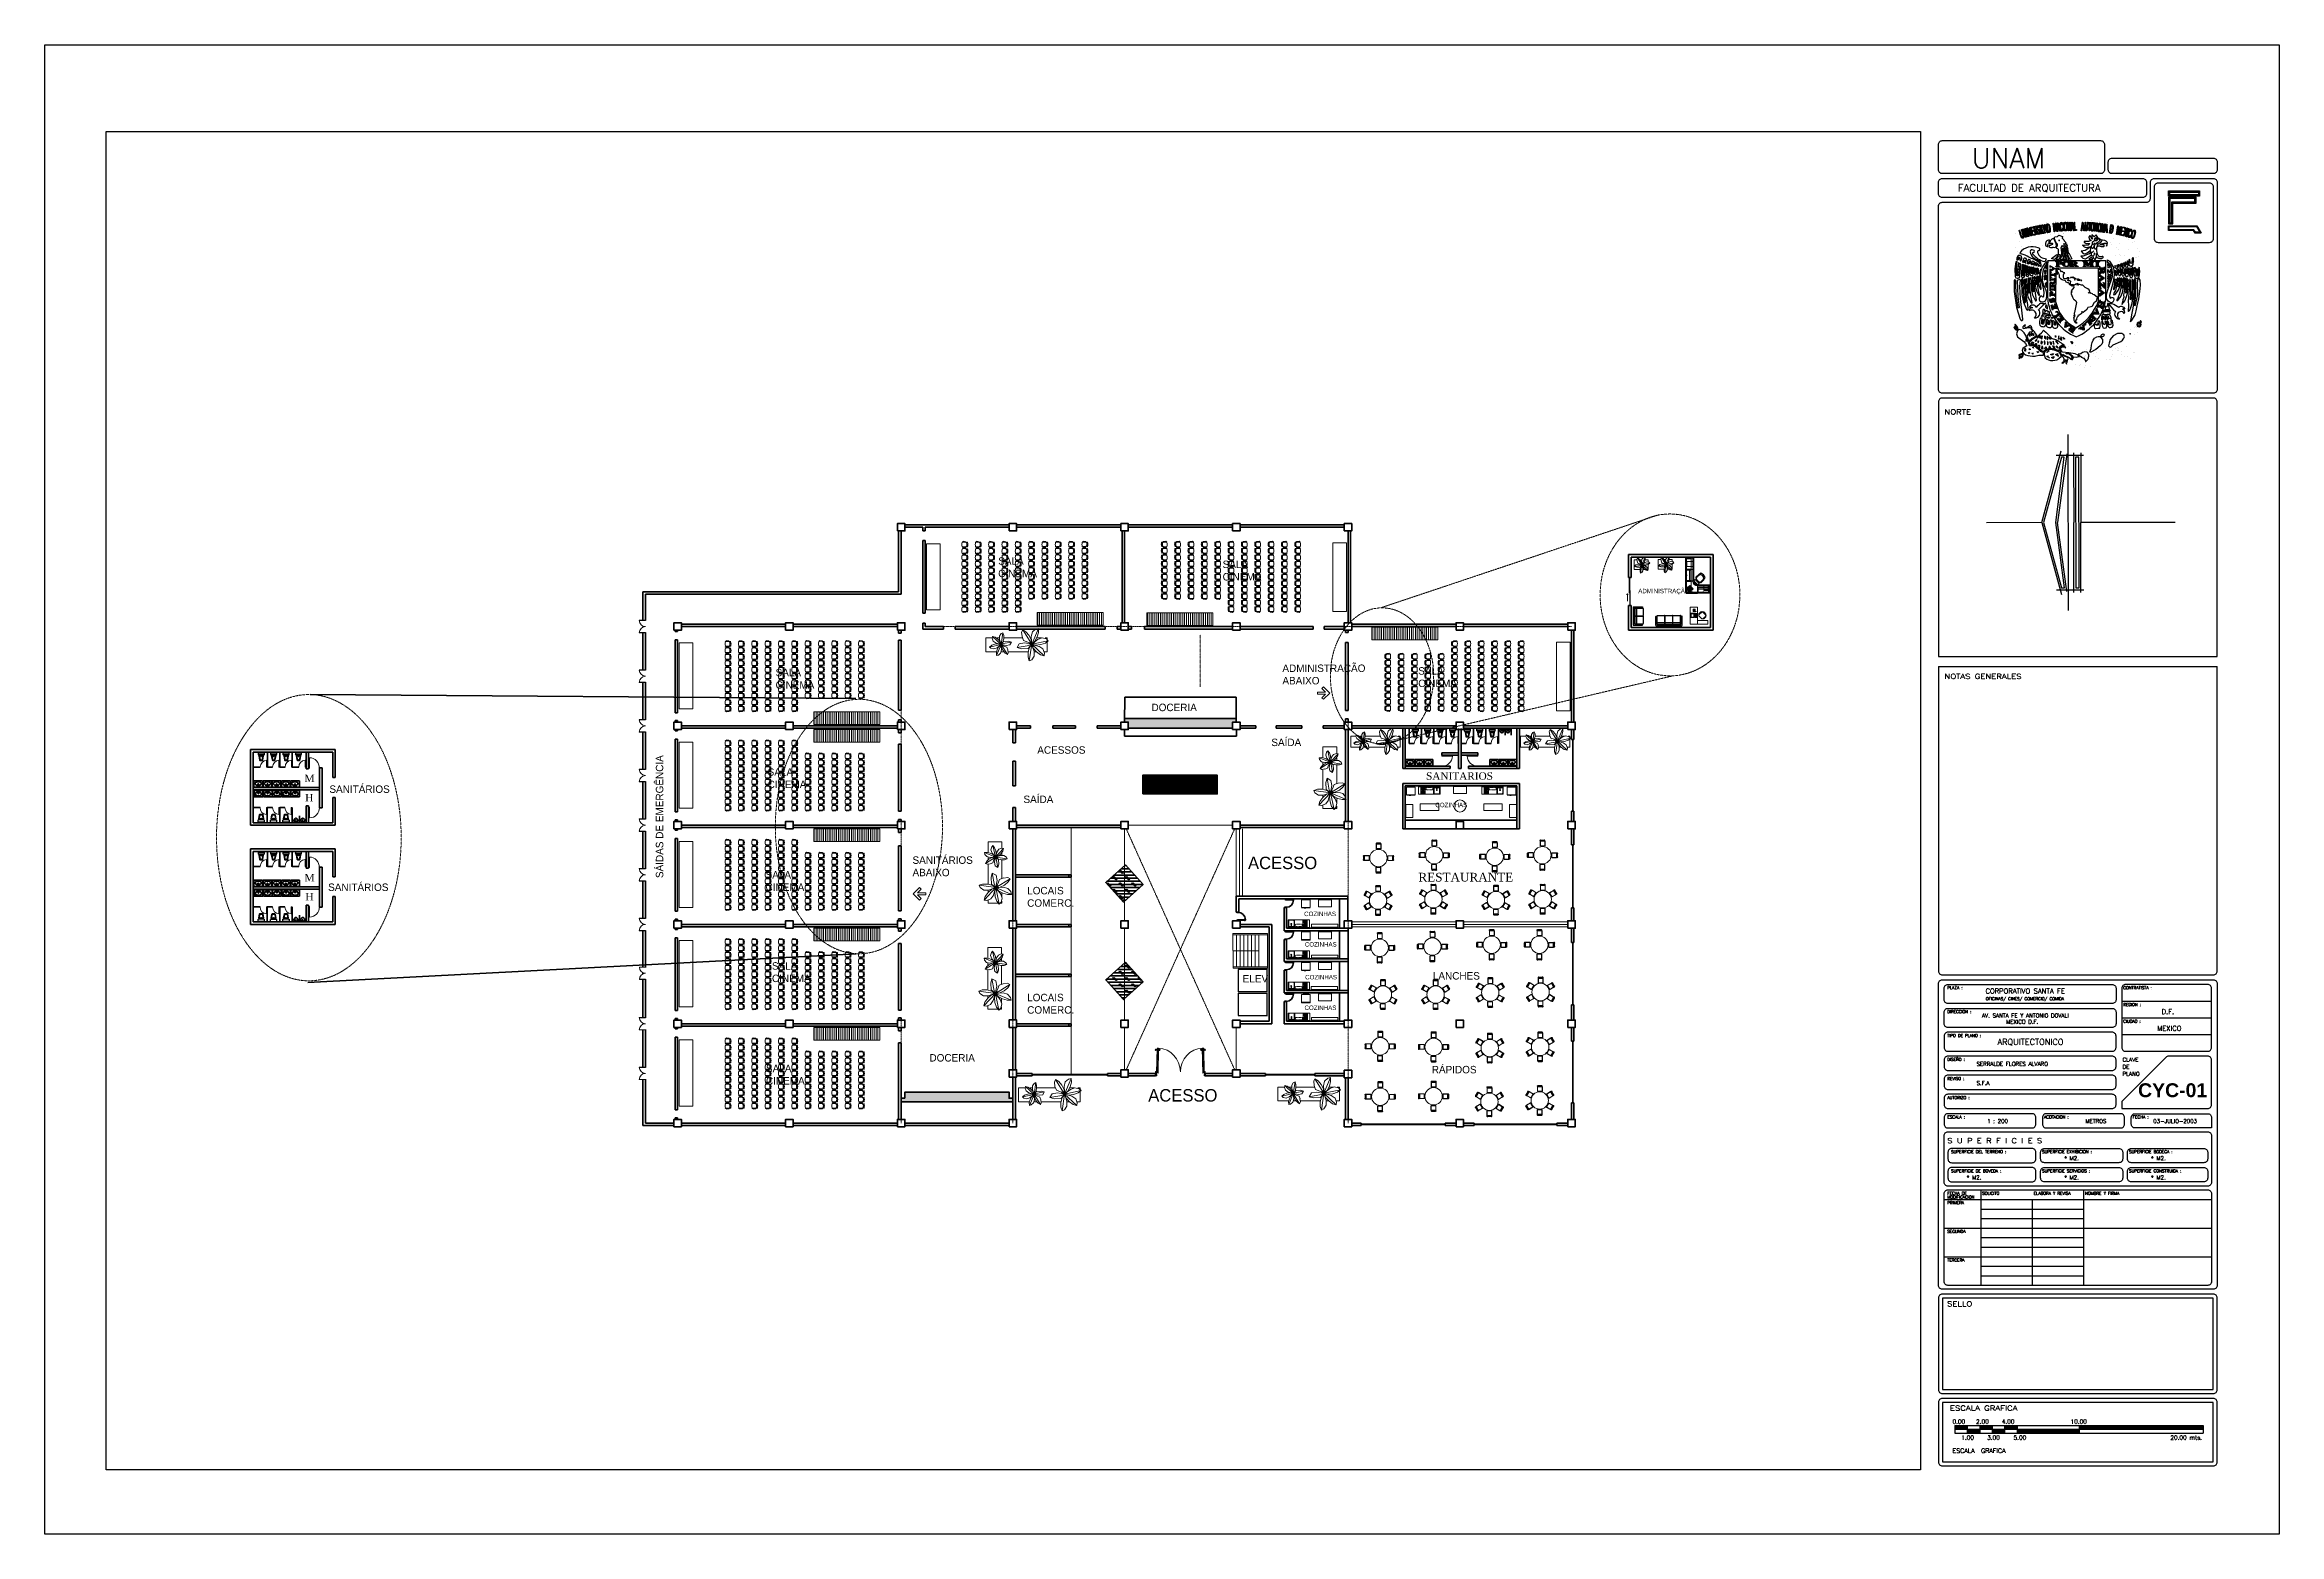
# Paper-space layout 'PLAZA1' of a CAD drawing. Header units: millimetres. Extents: x -12 to 888, y -16 to 584.
# The model-space entities are those that its viewports show. They can reach past a viewport. Long polylines and large blocks are cut down to what shows.
import ezdxf
from ezdxf.enums import TextEntityAlignment as Align

# ---------------------------------------------------------------- set-up
doc = ezdxf.new("R2010")
doc.units = ezdxf.units.MM
doc.header["$LTSCALE"] = 0.065
for name, pattern in [('CENTER2', [1.125, 0.75, -0.125, 0.125, -0.125]), ('DASHDOT', [25.4, 12.7, -6.35, 0, -6.35]), ('DASHED2', [9.525, 6.35, -3.175]), ('DIVIDE', [31.75, 12.7, -6.35, 0, -6.35, 0, -6.35])]:
    doc.linetypes.add(name, pattern=pattern)
doc.layers.get('0').update_dxf_attribs({"lineweight": 0})
for name, color, linetype in [('1', 1, 'Continuous'), ('AUXILIAR', 1, 'Continuous'), ('BLOQUES', 7, 'Continuous'), ('DATOS', 7, 'Continuous'), ('MAMPARAS', 1, 'Continuous'), ('MSAN', 6, 'Continuous'), ('PPLANO', 1, 'Continuous'), ('SELLO', 8, 'Continuous'), ('SILLERIA', 1, 'Continuous'), ('TEXTO', 7, 'Continuous')]:
    doc.layers.add(name, color=color, linetype=linetype)
for name, color, linetype, lineweight in [('accesos', 80, 'Continuous', 15), ('cajon', 6, 'Continuous', 13), ('COLUMNA', 231, 'Continuous', 80), ('EDIFICIOS', 5, 'Continuous', 90), ('EJE CORTE', 7, 'DIVIDE', 13), ('ejes', 1, 'DASHDOT', 0), ('escaleras', 90, 'Continuous', 25), ('MOB', 1, 'Continuous', 5), ('muebles', 140, 'Continuous', 0), ('MURO', 2, 'Continuous', 40), ('muros', 50, 'Continuous', 40), ('PISOS', 56, 'Continuous', 0), ('proyeccion', 220, 'DASHED2', 5), ('rampa', 8, 'Continuous', 5)]:
    doc.layers.add(name, color=color, linetype=linetype, lineweight=lineweight)
doc.layers.add('puertos', color=6, linetype='Continuous', plot=False)
doc.styles.add('ROMANS', font='romans')
doc.styles.add('SANSSERIFBOLD', font='sasb____.pfb', dxfattribs={"width": 0.7, "height": 0.5})

# ---------------------------------------------------------------- blocks, each defined once
blk = doc.blocks.new('LOGOUNAM')
at = {"color": 0, "linetype": 'Continuous'}
for p, q in [((-0.224, 2.034), (-0.242, 2.019)), ((-0.242, 2.019), (-0.24, 2.02)), ((-0.24, 2.02), (-0.236, 1.989)), ((-0.239, 1.974), (-0.239, 1.947)), ((-0.237, 1.972), (-0.239, 1.974)), ((-0.218, 1.988), (-0.237, 1.972)), ((-0.236, 1.989), (-0.218, 2.001)), ((-0.218, 2.001), (-0.224, 2.034)), ((-0.218, 1.957), (-0.218, 1.988)), ((-0.211, 2.039), (-0.205, 2.011)), ((-0.208, 2.039), (-0.211, 2.039)), ((-0.196, 2.058), (-0.208, 2.039)), ((-0.205, 2.011), (-0.189, 2.024)), ((-0.183, 2.011), (-0.204, 1.995)), ((-0.204, 1.998), (-0.199, 1.963)), ((-0.204, 1.995), (-0.204, 1.998)), ((-0.202, 1.947), (-0.202, 1.916)), ((-0.201, 1.947), (-0.202, 1.947)), ((-0.202, 1.916), (-0.173, 1.931)), ((-0.173, 1.96), (-0.201, 1.947)), ((-0.199, 1.963), (-0.176, 1.977)), ((-0.189, 2.024), (-0.196, 2.058)), ((-0.186, 2.072), (-0.173, 2.04)), ((-0.183, 2.069), (-0.186, 2.072)), ((-0.164, 2.099), (-0.183, 2.069)), ((-0.176, 1.977), (-0.183, 2.011)), ((-0.183, 1.913), (-0.166, 1.922)), ((-0.182, 1.914), (-0.183, 1.913)), ((-0.153, 1.829), (-0.182, 1.914)), ((-0.173, 2.04), (-0.148, 2.061)), ((-0.173, 2.026), (-0.163, 1.988)), ((-0.17, 2.021), (-0.173, 2.026)), ((-0.173, 1.931), (-0.173, 1.96)), ((-0.148, 2.04), (-0.17, 2.021)), ((-0.166, 1.922), (-0.129, 1.831)), ((-0.148, 2.061), (-0.164, 2.099)), ((-0.163, 1.988), (-0.141, 2.005)), ((-0.139, 1.988), (-0.161, 1.975)), ((-0.161, 1.978), (-0.158, 1.945)), ((-0.161, 1.975), (-0.161, 1.978)), ((-0.158, 1.945), (-0.132, 1.957)), ((-0.151, 1.934), (-0.126, 1.948)), ((-0.11, 1.837), (-0.151, 1.934)), ((-0.141, 2.005), (-0.148, 2.04)), ((-0.132, 1.957), (-0.139, 1.988)), ((-0.126, 1.948), (-0.076, 1.847)), ((0.344, 1.972), (0.343, 1.982)), ((0.344, 1.972), (0.344, 1.972)), ((0.344, 1.972), (0.344, 1.972)), ((-0.442, 1.731), (-0.436, 1.731)), ((-0.442, 1.72), (-0.418, 1.72)), ((-0.442, 1.708), (-0.441, 1.708)), ((-0.442, 1.673), (-0.44, 1.673)), ((-0.442, 1.661), (-0.403, 1.661)), ((-0.442, 1.65), (-0.425, 1.65)), ((-0.442, 1.638), (-0.44, 1.638)), ((-0.442, 1.615), (-0.433, 1.615)), ((-0.442, 1.603), (-0.437, 1.603)), ((-0.442, 1.592), (-0.363, 1.592)), ((-0.442, 1.58), (-0.363, 1.58)), ((-0.442, 1.568), (-0.437, 1.568)), ((-0.442, 1.557), (-0.436, 1.557)), ((-0.442, 1.545), (-0.431, 1.545)), ((-0.442, 1.522), (-0.44, 1.522)), ((-0.442, 1.51), (-0.363, 1.51)), ((-0.427, 1.673), (-0.382, 1.673)), ((-0.411, 1.708), (-0.396, 1.708)), ((-0.405, 1.685), (-0.361, 1.685)), ((-0.39, 1.696), (-0.375, 1.696)), ((-0.368, 1.568), (-0.363, 1.568)), ((-0.365, 1.603), (-0.363, 1.603)), ((-0.365, 1.557), (-0.363, 1.557)), ((-0.365, 1.522), (-0.363, 1.522)), ((-0.347, 1.801), (-0.277, 1.801)), ((-0.329, 1.789), (-0.299, 1.789)), ((-0.329, 1.778), (-0.299, 1.778)), ((-0.329, 1.766), (-0.299, 1.766)), ((-0.329, 1.754), (-0.299, 1.754)), ((-0.329, 1.743), (-0.299, 1.743)), ((-0.329, 1.731), (-0.299, 1.731)), ((-0.277, 1.766), (-0.248, 1.766)), ((-0.271, 1.789), (-0.241, 1.789)), ((-0.269, 1.778), (-0.238, 1.778)), ((-0.235, 1.766), (-0.2, 1.766)), ((-0.234, 1.754), (-0.2, 1.754)), ((-0.231, 1.778), (-0.199, 1.778)), ((-0.228, 1.743), (-0.197, 1.743)), ((-0.22, 1.789), (-0.193, 1.789)), ((-0.215, 1.731), (-0.189, 1.731)), ((-0.195, 1.801), (-0.139, 1.801)), ((-0.129, 1.831), (-0.153, 1.829)), ((-0.145, 1.731), (-0.12, 1.731)), ((-0.141, 1.789), (-0.114, 1.789)), ((-0.137, 1.743), (-0.106, 1.743)), ((-0.135, 1.778), (-0.103, 1.778)), ((-0.134, 1.766), (-0.099, 1.766)), ((-0.134, 1.754), (-0.1, 1.754)), ((-0.112, 1.801), (-0.031, 1.801)), ((-0.094, 1.789), (-0.064, 1.789)), ((-0.094, 1.778), (-0.064, 1.778)), ((-0.094, 1.766), (-0.064, 1.766)), ((-0.094, 1.754), (-0.064, 1.754)), ((-0.094, 1.743), (-0.064, 1.743)), ((-0.094, 1.731), (-0.064, 1.731)), ((-0.051, 1.754), (-0.015, 1.754)), ((-0.037, 1.743), (-0.002, 1.743)), ((-0.033, 1.766), (-0.002, 1.766)), ((-0.026, 1.789), (0.003, 1.789)), ((-0.024, 1.778), (0.006, 1.778)), ((-0.023, 1.731), (0.012, 1.731)), ((0.113, 1.801), (0.167, 1.801)), ((0.131, 1.789), (0.14, 1.789)), ((0.131, 1.778), (0.14, 1.778)), ((0.131, 1.766), (0.14, 1.766)), ((0.131, 1.754), (0.14, 1.754)), ((0.131, 1.743), (0.14, 1.743)), ((0.131, 1.731), (0.141, 1.732)), ((0.143, 1.789), (0.175, 1.789)), ((0.152, 1.778), (0.183, 1.778)), ((0.16, 1.766), (0.192, 1.766)), ((0.168, 1.754), (0.2, 1.754)), ((0.176, 1.743), (0.206, 1.743)), ((0.184, 1.731), (0.199, 1.731)), ((0.204, 1.754), (0.214, 1.754)), ((0.212, 1.766), (0.222, 1.766)), ((0.22, 1.778), (0.23, 1.778)), ((0.228, 1.789), (0.237, 1.789)), ((0.235, 1.801), (0.29, 1.801)), ((0.241, 1.789), (0.271, 1.789)), ((0.241, 1.778), (0.271, 1.778)), ((0.241, 1.766), (0.271, 1.766)), ((0.241, 1.754), (0.271, 1.754)), ((0.241, 1.743), (0.271, 1.743)), ((0.241, 1.731), (0.272, 1.731)), ((0.318, 1.801), (0.385, 1.801)), ((0.336, 1.789), (0.366, 1.789)), ((0.336, 1.778), (0.366, 1.778)), ((0.336, 1.766), (0.366, 1.766)), ((0.336, 1.754), (0.366, 1.754)), ((0.336, 1.743), (0.366, 1.743)), ((0.336, 1.731), (0.367, 1.731)), ((0.367, 1.695), (0.367, 1.673)), ((0.367, 1.685), (0.368, 1.685)), ((0.391, 1.708), (0.394, 1.708)), ((0.391, 1.696), (0.471, 1.696)), ((0.391, 1.685), (0.471, 1.685)), ((0.391, 1.673), (0.397, 1.673)), ((0.391, 1.661), (0.393, 1.661)), ((0.391, 1.626), (0.421, 1.626)), ((0.391, 1.615), (0.41, 1.615)), ((0.391, 1.603), (0.4, 1.603)), ((0.391, 1.592), (0.394, 1.592)), ((0.391, 1.58), (0.397, 1.58)), ((0.391, 1.568), (0.412, 1.568)), ((0.391, 1.557), (0.394, 1.557)), ((0.391, 1.51), (0.394, 1.51)), ((0.402, 1.638), (0.44, 1.638)), ((0.405, 1.51), (0.449, 1.51)), ((0.413, 1.65), (0.433, 1.65)), ((0.415, 1.557), (0.429, 1.557)), ((0.415, 1.545), (0.42, 1.545)), ((0.415, 1.533), (0.42, 1.533)), ((0.415, 1.522), (0.42, 1.522)), ((0.422, 1.522), (0.467, 1.522)), ((0.424, 1.661), (0.432, 1.661)), ((0.428, 1.673), (0.432, 1.673)), ((0.43, 1.626), (0.468, 1.626)), ((0.433, 1.545), (0.446, 1.545)), ((0.436, 1.615), (0.462, 1.615)), ((0.44, 1.533), (0.464, 1.533)), ((0.457, 1.638), (0.47, 1.638)), ((0.465, 1.65), (0.471, 1.65)), ((0.467, 1.673), (0.471, 1.673)), ((0.467, 1.661), (0.471, 1.661)), ((0.469, 1.708), (0.471, 1.708)), ((-0.45, 1.173), (-0.428, 1.173)), ((-0.445, 1.15), (-0.441, 1.15)), ((-0.444, 1.161), (-0.438, 1.161)), ((-0.444, 1.138), (-0.44, 1.138)), ((-0.442, 1.499), (-0.363, 1.499)), ((-0.442, 1.487), (-0.439, 1.487)), ((-0.442, 1.429), (-0.435, 1.429)), ((-0.442, 1.417), (-0.438, 1.417)), ((-0.442, 1.405), (-0.439, 1.405)), ((-0.442, 1.394), (-0.363, 1.394)), ((-0.442, 1.382), (-0.363, 1.382)), ((-0.442, 1.371), (-0.441, 1.371)), ((-0.442, 1.359), (-0.441, 1.359)), ((-0.442, 1.347), (-0.431, 1.348)), ((-0.442, 1.336), (-0.363, 1.336)), ((-0.442, 1.324), (-0.437, 1.324)), ((-0.442, 1.312), (-0.441, 1.312)), ((-0.442, 1.266), (-0.438, 1.266)), ((-0.442, 1.254), (-0.439, 1.255)), ((-0.442, 1.243), (-0.363, 1.243)), ((-0.442, 1.231), (-0.438, 1.231)), ((-0.442, 1.219), (-0.441, 1.219)), ((-0.441, 1.44), (-0.401, 1.44)), ((-0.441, 1.277), (-0.425, 1.278)), ((-0.439, 1.126), (-0.402, 1.126)), ((-0.438, 1.289), (-0.404, 1.289)), ((-0.434, 1.452), (-0.406, 1.452)), ((-0.428, 1.301), (-0.414, 1.301)), ((-0.419, 1.138), (-0.397, 1.138)), ((-0.417, 1.278), (-0.401, 1.277)), ((-0.416, 1.15), (-0.395, 1.15)), ((-0.414, 1.161), (-0.392, 1.161)), ((-0.411, 1.173), (-0.387, 1.173)), ((-0.406, 1.429), (-0.379, 1.429)), ((-0.404, 1.417), (-0.392, 1.417)), ((-0.404, 1.266), (-0.399, 1.266)), ((-0.403, 1.405), (-0.399, 1.405)), ((-0.403, 1.255), (-0.399, 1.255)), ((-0.403, 1.184), (-0.376, 1.184)), ((-0.397, 1.44), (-0.366, 1.44)), ((-0.384, 1.452), (-0.363, 1.452)), ((-0.38, 1.126), (-0.357, 1.126)), ((-0.374, 1.348), (-0.363, 1.347)), ((-0.374, 1.173), (-0.367, 1.173)), ((-0.371, 1.464), (-0.363, 1.464)), ((-0.371, 1.255), (-0.363, 1.254)), ((-0.37, 1.138), (-0.364, 1.138)), ((-0.369, 1.405), (-0.363, 1.405)), ((-0.369, 1.324), (-0.363, 1.324)), ((-0.368, 1.231), (-0.363, 1.231)), ((-0.367, 1.161), (-0.363, 1.161)), ((-0.367, 1.15), (-0.362, 1.15)), ((-0.366, 1.487), (-0.363, 1.487)), ((-0.365, 1.417), (-0.363, 1.417)), ((-0.365, 1.371), (-0.363, 1.371)), ((-0.365, 1.359), (-0.363, 1.359)), ((-0.365, 1.312), (-0.363, 1.312)), ((-0.365, 1.266), (-0.363, 1.266)), ((-0.365, 1.219), (-0.363, 1.219)), ((0.384, 1.126), (0.441, 1.126)), ((0.388, 1.138), (0.408, 1.138)), ((0.391, 1.499), (0.431, 1.499)), ((0.391, 1.487), (0.413, 1.487)), ((0.391, 1.475), (0.397, 1.475)), ((0.391, 1.452), (0.399, 1.452)), ((0.391, 1.44), (0.412, 1.44)), ((0.391, 1.429), (0.425, 1.429)), ((0.391, 1.417), (0.397, 1.417)), ((0.391, 1.405), (0.397, 1.405)), ((0.391, 1.394), (0.397, 1.394)), ((0.391, 1.382), (0.398, 1.382)), ((0.391, 1.371), (0.401, 1.371)), ((0.391, 1.359), (0.408, 1.359)), ((0.391, 1.336), (0.395, 1.336)), ((0.391, 1.324), (0.407, 1.324)), ((0.391, 1.312), (0.394, 1.312)), ((0.391, 1.266), (0.394, 1.266)), ((0.391, 1.254), (0.435, 1.254)), ((0.391, 1.243), (0.417, 1.243)), ((0.391, 1.231), (0.4, 1.231)), ((0.391, 1.219), (0.393, 1.219)), ((0.392, 1.15), (0.395, 1.15)), ((0.403, 1.417), (0.438, 1.417)), ((0.41, 1.266), (0.453, 1.266)), ((0.411, 1.312), (0.425, 1.312)), ((0.415, 1.301), (0.42, 1.301)), ((0.415, 1.277), (0.42, 1.277)), ((0.416, 1.405), (0.45, 1.405)), ((0.42, 1.289), (0.459, 1.289)), ((0.427, 1.277), (0.471, 1.277)), ((0.428, 1.301), (0.442, 1.301)), ((0.429, 1.394), (0.463, 1.394)), ((0.441, 1.382), (0.471, 1.382)), ((0.454, 1.371), (0.471, 1.371)), ((0.458, 1.44), (0.471, 1.44)), ((0.464, 1.429), (0.471, 1.429)), ((0.465, 1.417), (0.471, 1.417)), ((0.465, 1.405), (0.471, 1.405)), ((0.465, 1.394), (0.471, 1.394)), ((0.466, 1.126), (0.468, 1.126)), ((0.467, 1.359), (0.471, 1.359)), ((-0.425, 1.068), (-0.409, 1.068)), ((-0.422, 1.056), (-0.414, 1.056)), ((-0.419, 1.045), (-0.413, 1.045)), ((-0.416, 1.033), (-0.41, 1.033)), ((-0.413, 1.022), (-0.342, 1.021)), ((-0.41, 1.01), (-0.385, 1.01)), ((-0.407, 0.998), (-0.404, 0.998)), ((-0.392, 1.056), (-0.371, 1.056)), ((-0.389, 1.033), (-0.334, 1.033)), ((-0.381, 1.045), (-0.376, 1.045)), ((-0.368, 0.894), (-0.366, 0.894)), ((-0.364, 1.091), (-0.349, 1.091)), ((-0.359, 0.882), (-0.324, 0.882)), ((-0.355, 1.08), (-0.346, 1.08)), ((-0.35, 0.87), (-0.339, 0.87)), ((-0.347, 1.068), (-0.343, 1.068)), ((-0.347, 0.894), (-0.308, 0.894)), ((-0.345, 1.045), (-0.337, 1.045)), ((-0.344, 1.056), (-0.34, 1.056)), ((-0.342, 0.963), (-0.321, 0.963)), ((-0.342, 0.859), (-0.34, 0.859)), ((-0.335, 1.021), (-0.331, 1.022)), ((-0.332, 0.905), (-0.293, 0.905)), ((-0.322, 0.835), (-0.308, 0.835)), ((-0.32, 0.952), (-0.312, 0.952)), ((-0.316, 0.917), (-0.286, 0.917)), ((-0.312, 0.824), (-0.304, 0.824)), ((-0.311, 0.94), (-0.303, 0.94)), ((-0.311, 0.847), (-0.305, 0.847)), ((-0.304, 0.928), (-0.295, 0.928)), ((-0.302, 0.812), (-0.295, 0.812)), ((-0.292, 0.801), (-0.26, 0.801)), ((-0.291, 0.835), (-0.282, 0.836)), ((-0.283, 0.812), (-0.247, 0.812)), ((-0.282, 0.789), (-0.274, 0.789)), ((-0.281, 0.905), (-0.277, 0.905)), ((-0.278, 0.882), (-0.257, 0.882)), ((-0.278, 0.847), (-0.269, 0.847)), ((-0.276, 0.835), (-0.267, 0.835)), ((-0.272, 0.777), (-0.27, 0.777)), ((-0.269, 0.824), (-0.233, 0.824)), ((-0.255, 0.835), (-0.217, 0.835)), ((-0.253, 0.87), (-0.247, 0.87)), ((-0.242, 0.859), (-0.237, 0.859)), ((-0.242, 0.847), (-0.227, 0.847)), ((-0.187, 0.754), (-0.166, 0.754)), ((-0.186, 0.789), (-0.182, 0.789)), ((-0.186, 0.766), (-0.164, 0.766)), ((-0.184, 0.777), (-0.166, 0.777)), ((-0.154, 0.766), (-0.151, 0.766)), ((0.137, 0.754), (0.151, 0.754)), ((0.143, 0.766), (0.154, 0.766)), ((0.155, 0.777), (0.163, 0.777)), ((0.167, 0.789), (0.176, 0.789)), ((0.179, 0.801), (0.215, 0.801)), ((0.188, 0.789), (0.226, 0.789)), ((0.191, 0.812), (0.204, 0.812)), ((0.199, 0.777), (0.237, 0.777)), ((0.204, 0.824), (0.207, 0.824)), ((0.21, 0.766), (0.248, 0.766)), ((0.213, 0.835), (0.265, 0.835)), ((0.214, 0.824), (0.248, 0.824)), ((0.218, 0.847), (0.234, 0.847)), ((0.221, 0.754), (0.246, 0.754)), ((0.226, 0.859), (0.234, 0.859)), ((0.235, 0.87), (0.24, 0.87)), ((0.245, 0.812), (0.29, 0.812)), ((0.245, 0.801), (0.278, 0.801)), ((0.246, 0.882), (0.283, 0.882)), ((0.251, 0.824), (0.262, 0.824)), ((0.253, 0.766), (0.258, 0.766)), ((0.256, 0.894), (0.27, 0.894)), ((0.257, 0.87), (0.296, 0.87)), ((0.267, 0.905), (0.27, 0.905)), ((0.267, 0.847), (0.272, 0.847)), ((0.27, 0.859), (0.309, 0.859)), ((0.276, 0.917), (0.278, 0.917)), ((0.283, 0.847), (0.321, 0.847)), ((0.284, 0.928), (0.375, 0.928)), ((0.291, 0.94), (0.37, 0.94)), ((0.295, 0.824), (0.3, 0.824)), ((0.296, 0.835), (0.311, 0.835)), ((0.299, 0.952), (0.303, 0.952)), ((0.326, 0.987), (0.352, 0.987)), ((0.328, 0.952), (0.335, 0.952)), ((0.33, 0.859), (0.332, 0.859)), ((0.331, 0.998), (0.347, 0.998)), ((0.336, 0.963), (0.343, 0.963)), ((0.339, 1.01), (0.345, 1.01)), ((0.344, 0.975), (0.356, 0.975)), ((0.353, 0.963), (0.361, 0.963)), ((0.355, 1.045), (0.359, 1.045)), ((0.358, 0.952), (0.366, 0.952)), ((0.36, 1.056), (0.422, 1.056)), ((0.364, 1.068), (0.389, 1.068)), ((0.368, 1.08), (0.371, 1.08)), ((0.371, 1.045), (0.44, 1.045)), ((0.376, 1.103), (0.378, 1.103)), ((0.38, 1.115), (0.386, 1.115)), ((0.392, 1.115), (0.464, 1.115)), ((0.404, 1.068), (0.41, 1.068)), ((0.404, 1.033), (0.436, 1.033)), ((0.409, 1.08), (0.415, 1.08)), ((0.413, 1.091), (0.419, 1.091)), ((0.417, 1.103), (0.423, 1.103)), ((0.425, 1.103), (0.46, 1.103)), ((0.426, 1.01), (0.427, 1.01)), ((0.427, 1.022), (0.432, 1.022)), ((0.441, 1.056), (0.444, 1.056)), ((0.45, 1.08), (0.452, 1.08)), ((0.451, 1.091), (0.456, 1.091)), ((-0.194, 0.707), (-0.169, 0.707)), ((-0.192, 0.719), (-0.171, 0.719)), ((-0.19, 0.731), (-0.169, 0.731)), ((-0.189, 0.742), (-0.159, 0.742)), ((-0.158, 0.719), (-0.142, 0.719)), ((-0.153, 0.731), (-0.143, 0.731)), ((-0.132, 0.731), (-0.113, 0.73)), ((-0.125, 0.742), (-0.12, 0.742)), ((-0.124, 0.661), (-0.105, 0.661)), ((-0.122, 0.673), (-0.071, 0.673)), ((-0.12, 0.649), (-0.11, 0.649)), ((-0.107, 0.638), (-0.105, 0.638)), ((-0.099, 0.719), (-0.087, 0.719)), ((-0.097, 0.707), (-0.076, 0.707)), ((-0.095, 0.696), (-0.075, 0.696)), ((-0.093, 0.684), (-0.073, 0.684)), ((-0.091, 0.626), (-0.06, 0.626)), ((-0.084, 0.638), (-0.052, 0.638)), ((-0.079, 0.661), (-0.065, 0.661)), ((-0.075, 0.649), (-0.044, 0.649)), ((-0.073, 0.614), (-0.065, 0.614)), ((-0.064, 0.661), (-0.036, 0.661)), ((-0.056, 0.673), (-0.029, 0.673)), ((-0.048, 0.684), (-0.035, 0.684)), ((-0.027, 0.673), (-0.023, 0.673)), ((-0.022, 0.673), (-0.017, 0.673)), ((0.043, 0.684), (0.103, 0.684)), ((0.057, 0.696), (0.069, 0.696)), ((0.062, 0.673), (0.13, 0.673)), ((0.072, 0.707), (0.075, 0.707)), ((0.095, 0.696), (0.104, 0.696)), ((0.097, 0.661), (0.131, 0.661)), ((0.11, 0.707), (0.127, 0.707)), ((0.116, 0.742), (0.125, 0.742)), ((0.116, 0.731), (0.125, 0.731)), ((0.119, 0.719), (0.126, 0.719)), ((0.12, 0.696), (0.128, 0.696)), ((0.121, 0.684), (0.129, 0.684)), ((0.146, 0.742), (0.153, 0.742)), ((0.228, 0.742), (0.234, 0.742))]:
    blk.add_line(p, q, dxfattribs=at)
at = {"color": 0, "linetype": 'Continuous', "const_width": 0.000125}
for points in [[(-0.962, 2.128, -0.019637), (-0.971, 2.141, -0.035326), (-0.975, 2.149, -0.09279), (-0.983, 2.188, 0.0966), (-0.991, 2.225, 0.117412), (-1.008, 2.247, -0.118623), (-1.024, 2.269, -0.077169), (-1.031, 2.295, -0.113611), (-1.029, 2.313, -0.071946), (-1.02, 2.329, -0.076024), (-1.009, 2.34, -0.038136), (-0.982, 2.356, -0.042483), (-0.957, 2.367, -0.007399), (-0.906, 2.382, -0.011811), (-0.874, 2.39, -0.001329), (-0.817, 2.403, -0.003246), (-0.793, 2.408, -0.002526), (-0.738, 2.42, -0.005014), (-0.71, 2.425, -0.008067), (-0.666, 2.432, 0.005003), (-0.596, 2.443, 0.006373), (-0.54, 2.453, -0.011455), (-0.509, 2.459, -0.008166), (-0.488, 2.461, -0.002131), (-0.41, 2.47, -0.002015), (-0.341, 2.477, -0.004658), (-0.312, 2.479, -0.016951), (-0.266, 2.481, 0.011218), (-0.197, 2.484, 0.007483), (-0.144, 2.487, -0.009419), (-0.103, 2.49, -0.00808), (-0.04, 2.492, -0.006795), (0.035, 2.492, -0.001454), (0.094, 2.491, -0.001647), (0.146, 2.49, -0.001884), (0.201, 2.488, -0.001924), (0.255, 2.487, -0.007681), (0.283, 2.485, -0.002639), (0.362, 2.479, -0.011794), (0.434, 2.471, -0.005405), (0.591, 2.449, -0.014446), (0.631, 2.442, -0.002731), (0.843, 2.396, -0.031822), (1.046, 2.337, -0.229227), (1.067, 2.315, -0.162276), (1.067, 2.29, -0.069676), (1.041, 2.238, -0.029694), (1.026, 2.218, 0.071271), (1.02, 2.208, 0.021257), (1.015, 2.197, 0.01687), (1.01, 2.182, 0.052608), (1.007, 2.165, -0.055623), (1.004, 2.149, -0.064165), (1, 2.14, -0.170131), (0.997, 2.138, -0.219789), (0.977, 2.139, 0.059568), (0.911, 2.167, 0.000379), (0.839, 2.188, 0.003853), (0.832, 2.19, 0.00424), (0.799, 2.198, 0.007112), (0.778, 2.203, 0.024937), (0.757, 2.207, -0.01885), (0.728, 2.211, -0.018443), (0.691, 2.22, 0.018076), (0.653, 2.229, 0.007233), (0.61, 2.237, 0.012166), (0.584, 2.24, 0.007023), (0.556, 2.243, -0.006775), (0.527, 2.246, -0.002363), (0.489, 2.251, -0.003294), (0.462, 2.254, -0.010381), (0.449, 2.256, 0.005932), (0.427, 2.26, 0.019311), (0.341, 2.27, 0.014592), (0.226, 2.276, 0.001561), (0.164, 2.277, -0.002336), (0.124, 2.278, -0.000903), (0.069, 2.279, 0.001035), (0.021, 2.28, 0.004003), (-0.018, 2.281, 0.001509), (-0.123, 2.281, 0.007842), (-0.222, 2.28, 0.011496), (-0.289, 2.276, 0.009186), (-0.354, 2.27, 0.008521), (-0.425, 2.26, 0.00049), (-0.48, 2.252, 0.000521), (-0.531, 2.244, 0.000998), (-0.596, 2.234, 0.004054), (-0.612, 2.232, 0.025979), (-0.635, 2.226, -0.010267), (-0.693, 2.211, -0.012314), (-0.783, 2.192, 0.026653), (-0.825, 2.182, 0.000954), (-0.848, 2.175, -0.000489), (-0.892, 2.162, -0.000456), (-0.903, 2.158, 0.00027), (-0.921, 2.153, 0.076067), (-0.935, 2.146, 0.043666), (-0.955, 2.13)], [(0.297, 2.04, -0.009838), (0.296, 2.023, -0.014854), (0.296, 2.012, -0.007508), (0.294, 1.999), (0.293, 1.987), (0.293, 1.982, 0.014018), (0.296, 1.968, 0.041165), (0.3, 1.954), (0.305, 1.945), (0.31, 1.941), (0.318, 1.939), (0.326, 1.941), (0.334, 1.946), (0.337, 1.949), (0.34, 1.955, 0.080821), (0.343, 1.962, 0.0654), (0.344, 1.972)]]:
    blk.add_lwpolyline(points, format="xyb", dxfattribs=at)
at = {"color": 0, "linetype": 'Continuous'}
for points in [[(-0.924, 2.339), (-0.917, 2.341), (-0.894, 2.261), (-0.891, 2.252), (-0.889, 2.243), (-0.887, 2.235), (-0.886, 2.228), (-0.886, 2.222), (-0.886, 2.216), (-0.886, 2.211), (-0.887, 2.206), (-0.889, 2.202), (-0.892, 2.199), (-0.895, 2.196), (-0.898, 2.195), (-0.902, 2.194), (-0.906, 2.195), (-0.91, 2.196), (-0.913, 2.198), (-0.917, 2.201), (-0.92, 2.205), (-0.923, 2.209), (-0.925, 2.215), (-0.928, 2.222), (-0.932, 2.229), (-0.935, 2.238), (-0.938, 2.249), (-0.961, 2.329), (-0.953, 2.331), (-0.931, 2.251), (-0.928, 2.243), (-0.926, 2.236), (-0.923, 2.23), (-0.921, 2.225), (-0.919, 2.222), (-0.918, 2.218), (-0.915, 2.215), (-0.913, 2.213), (-0.911, 2.212), (-0.909, 2.211), (-0.906, 2.211), (-0.904, 2.211), (-0.9, 2.213), (-0.898, 2.216), (-0.895, 2.219), (-0.894, 2.223), (-0.894, 2.229), (-0.896, 2.238), (-0.898, 2.248), (-0.901, 2.26), (-0.924, 2.339)], [(-0.857, 2.21), (-0.898, 2.348), (-0.89, 2.351), (-0.829, 2.251), (-0.861, 2.359), (-0.854, 2.361), (-0.813, 2.222), (-0.821, 2.22), (-0.881, 2.32), (-0.85, 2.212), (-0.857, 2.21)], [(-0.804, 2.224), (-0.845, 2.362), (-0.837, 2.364), (-0.796, 2.226), (-0.804, 2.224)], [(-0.77, 2.232), (-0.826, 2.367), (-0.818, 2.369), (-0.778, 2.271), (-0.776, 2.265), (-0.774, 2.26), (-0.772, 2.254), (-0.77, 2.249), (-0.77, 2.255), (-0.771, 2.261), (-0.771, 2.267), (-0.772, 2.272), (-0.78, 2.378), (-0.772, 2.38), (-0.762, 2.234), (-0.77, 2.232)], [(-0.737, 2.239), (-0.766, 2.381), (-0.724, 2.389), (-0.721, 2.372), (-0.755, 2.365), (-0.746, 2.322), (-0.714, 2.329), (-0.711, 2.312), (-0.743, 2.305), (-0.733, 2.257), (-0.698, 2.265), (-0.694, 2.248), (-0.737, 2.239)], [(-0.689, 2.251), (-0.72, 2.393), (-0.695, 2.398), (-0.692, 2.399), (-0.688, 2.398), (-0.686, 2.398), (-0.683, 2.397), (-0.681, 2.395), (-0.678, 2.393), (-0.676, 2.389), (-0.674, 2.385), (-0.671, 2.38), (-0.67, 2.375), (-0.668, 2.369), (-0.667, 2.364), (-0.665, 2.357), (-0.665, 2.35), (-0.665, 2.343), (-0.665, 2.338), (-0.666, 2.333), (-0.668, 2.328), (-0.671, 2.325), (-0.674, 2.322), (-0.673, 2.32), (-0.671, 2.319), (-0.67, 2.317), (-0.668, 2.316), (-0.666, 2.312), (-0.663, 2.308), (-0.661, 2.303), (-0.658, 2.299), (-0.641, 2.262), (-0.649, 2.26), (-0.663, 2.288), (-0.666, 2.294), (-0.668, 2.298), (-0.671, 2.303), (-0.673, 2.306), (-0.674, 2.309), (-0.676, 2.312), (-0.677, 2.314), (-0.678, 2.315), (-0.679, 2.316), (-0.681, 2.317), (-0.681, 2.317), (-0.683, 2.318), (-0.684, 2.318), (-0.685, 2.318), (-0.686, 2.318), (-0.687, 2.318), (-0.695, 2.316), (-0.682, 2.253), (-0.689, 2.251)], [(-0.699, 2.333), (-0.683, 2.336), (-0.681, 2.337), (-0.679, 2.338), (-0.677, 2.339), (-0.676, 2.34), (-0.675, 2.342), (-0.674, 2.345), (-0.673, 2.347), (-0.673, 2.35), (-0.673, 2.352), (-0.673, 2.355), (-0.673, 2.359), (-0.674, 2.362), (-0.675, 2.367), (-0.676, 2.371), (-0.678, 2.374), (-0.681, 2.377), (-0.683, 2.379), (-0.685, 2.381), (-0.688, 2.381), (-0.691, 2.381), (-0.709, 2.377), (-0.699, 2.333)], [(-0.657, 2.307), (-0.649, 2.308), (-0.648, 2.303), (-0.646, 2.298), (-0.645, 2.294), (-0.643, 2.29), (-0.642, 2.287), (-0.64, 2.285), (-0.637, 2.282), (-0.635, 2.28), (-0.633, 2.279), (-0.631, 2.278), (-0.628, 2.278), (-0.626, 2.278), (-0.624, 2.279), (-0.622, 2.279), (-0.621, 2.281), (-0.619, 2.283), (-0.618, 2.285), (-0.617, 2.287), (-0.617, 2.29), (-0.616, 2.292), (-0.616, 2.296), (-0.616, 2.299), (-0.617, 2.302), (-0.617, 2.305), (-0.618, 2.308), (-0.619, 2.31), (-0.62, 2.313), (-0.621, 2.315), (-0.622, 2.317), (-0.624, 2.32), (-0.625, 2.321), (-0.628, 2.322), (-0.629, 2.323), (-0.631, 2.324), (-0.635, 2.326), (-0.639, 2.327), (-0.643, 2.328), (-0.647, 2.33), (-0.649, 2.332), (-0.652, 2.333), (-0.655, 2.336), (-0.657, 2.339), (-0.659, 2.342), (-0.661, 2.345), (-0.662, 2.349), (-0.664, 2.353), (-0.666, 2.357), (-0.666, 2.362), (-0.668, 2.367), (-0.668, 2.372), (-0.668, 2.378), (-0.668, 2.382), (-0.667, 2.387), (-0.667, 2.391), (-0.665, 2.395), (-0.664, 2.398), (-0.662, 2.401), (-0.66, 2.403), (-0.657, 2.404), (-0.654, 2.405), (-0.651, 2.405), (-0.649, 2.405), (-0.645, 2.404), (-0.642, 2.402), (-0.639, 2.4), (-0.637, 2.397), (-0.634, 2.394), (-0.631, 2.39), (-0.629, 2.385), (-0.627, 2.379), (-0.625, 2.374), (-0.624, 2.368), (-0.631, 2.367), (-0.633, 2.372), (-0.635, 2.377), (-0.638, 2.381), (-0.64, 2.384), (-0.642, 2.386), (-0.645, 2.388), (-0.648, 2.388), (-0.651, 2.388), (-0.654, 2.387), (-0.656, 2.385), (-0.658, 2.383), (-0.659, 2.38), (-0.66, 2.377), (-0.66, 2.373), (-0.66, 2.369), (-0.659, 2.365), (-0.658, 2.361), (-0.657, 2.358), (-0.656, 2.355), (-0.654, 2.353), (-0.652, 2.351), (-0.649, 2.349), (-0.646, 2.347), (-0.641, 2.345), (-0.637, 2.344), (-0.632, 2.342), (-0.629, 2.341), (-0.627, 2.339), (-0.624, 2.336), (-0.621, 2.334), (-0.619, 2.33), (-0.616, 2.326), (-0.614, 2.322), (-0.612, 2.318), (-0.611, 2.313), (-0.61, 2.307), (-0.609, 2.301), (-0.608, 2.296), (-0.608, 2.291), (-0.608, 2.286), (-0.609, 2.281), (-0.61, 2.276), (-0.611, 2.272), (-0.612, 2.269), (-0.614, 2.266), (-0.616, 2.264), (-0.619, 2.262), (-0.622, 2.261), (-0.625, 2.261), (-0.629, 2.261), (-0.633, 2.262), (-0.636, 2.264), (-0.639, 2.267), (-0.642, 2.27), (-0.645, 2.275), (-0.648, 2.28), (-0.65, 2.286), (-0.653, 2.293), (-0.655, 2.299), (-0.657, 2.307)], [(-0.595, 2.27), (-0.619, 2.412), (-0.611, 2.414), (-0.587, 2.271), (-0.595, 2.27)], [(-0.575, 2.273), (-0.597, 2.416), (-0.577, 2.419), (-0.574, 2.419), (-0.571, 2.419), (-0.569, 2.419), (-0.567, 2.418), (-0.565, 2.417), (-0.562, 2.415), (-0.559, 2.413), (-0.557, 2.409), (-0.554, 2.404), (-0.551, 2.399), (-0.548, 2.393), (-0.546, 2.386), (-0.544, 2.379), (-0.542, 2.37), (-0.54, 2.362), (-0.539, 2.353), (-0.538, 2.344), (-0.536, 2.337), (-0.536, 2.33), (-0.535, 2.323), (-0.535, 2.317), (-0.536, 2.312), (-0.536, 2.306), (-0.536, 2.302), (-0.537, 2.298), (-0.538, 2.294), (-0.539, 2.291), (-0.54, 2.288), (-0.541, 2.286), (-0.542, 2.284), (-0.544, 2.282), (-0.546, 2.28), (-0.547, 2.279), (-0.549, 2.277), (-0.552, 2.276), (-0.554, 2.276), (-0.575, 2.273)], [(-0.57, 2.291), (-0.558, 2.293), (-0.555, 2.293), (-0.552, 2.294), (-0.551, 2.296), (-0.549, 2.297), (-0.548, 2.299), (-0.547, 2.301), (-0.546, 2.303), (-0.545, 2.305), (-0.544, 2.309), (-0.544, 2.313), (-0.544, 2.318), (-0.543, 2.324), (-0.544, 2.33), (-0.544, 2.336), (-0.545, 2.344), (-0.546, 2.351), (-0.548, 2.362), (-0.55, 2.371), (-0.552, 2.379), (-0.554, 2.385), (-0.557, 2.39), (-0.56, 2.395), (-0.562, 2.398), (-0.565, 2.4), (-0.566, 2.401), (-0.569, 2.402), (-0.572, 2.402), (-0.575, 2.402), (-0.587, 2.4), (-0.57, 2.291)], [(-0.536, 2.28), (-0.534, 2.426), (-0.527, 2.427), (-0.481, 2.288), (-0.489, 2.287), (-0.503, 2.331), (-0.528, 2.327), (-0.527, 2.281), (-0.536, 2.28)], [(-0.528, 2.345), (-0.508, 2.348), (-0.519, 2.383), (-0.522, 2.391), (-0.524, 2.399), (-0.526, 2.405), (-0.528, 2.41), (-0.527, 2.403), (-0.527, 2.397), (-0.527, 2.39), (-0.527, 2.383), (-0.528, 2.345)], [(-0.478, 2.289), (-0.502, 2.431), (-0.483, 2.435), (-0.479, 2.435), (-0.476, 2.435), (-0.474, 2.435), (-0.472, 2.434), (-0.47, 2.433), (-0.467, 2.431), (-0.464, 2.429), (-0.461, 2.426), (-0.459, 2.421), (-0.455, 2.416), (-0.453, 2.41), (-0.451, 2.403), (-0.448, 2.395), (-0.446, 2.387), (-0.444, 2.379), (-0.443, 2.369), (-0.441, 2.361), (-0.44, 2.354), (-0.439, 2.347), (-0.439, 2.34), (-0.438, 2.334), (-0.439, 2.328), (-0.439, 2.323), (-0.439, 2.319), (-0.439, 2.315), (-0.44, 2.311), (-0.441, 2.308), (-0.442, 2.305), (-0.444, 2.303), (-0.445, 2.3), (-0.446, 2.299), (-0.448, 2.297), (-0.45, 2.295), (-0.452, 2.294), (-0.454, 2.293), (-0.457, 2.293), (-0.478, 2.289)], [(-0.473, 2.307), (-0.461, 2.309), (-0.457, 2.31), (-0.455, 2.311), (-0.453, 2.312), (-0.452, 2.313), (-0.451, 2.315), (-0.449, 2.318), (-0.449, 2.32), (-0.448, 2.322), (-0.447, 2.326), (-0.447, 2.33), (-0.447, 2.335), (-0.447, 2.341), (-0.447, 2.346), (-0.448, 2.353), (-0.448, 2.36), (-0.45, 2.368), (-0.452, 2.378), (-0.454, 2.387), (-0.456, 2.395), (-0.459, 2.402), (-0.461, 2.407), (-0.464, 2.411), (-0.467, 2.414), (-0.469, 2.416), (-0.471, 2.418), (-0.474, 2.418), (-0.477, 2.418), (-0.48, 2.418), (-0.492, 2.416), (-0.473, 2.307)], [(-0.375, 2.302), (-0.392, 2.446), (-0.383, 2.447), (-0.341, 2.339), (-0.353, 2.45), (-0.346, 2.451), (-0.33, 2.308), (-0.337, 2.307), (-0.38, 2.415), (-0.367, 2.303), (-0.375, 2.302)], [(-0.323, 2.308), (-0.316, 2.455), (-0.309, 2.455), (-0.268, 2.315), (-0.276, 2.314), (-0.288, 2.358), (-0.313, 2.355), (-0.314, 2.309), (-0.323, 2.308)], [(-0.313, 2.373), (-0.293, 2.375), (-0.303, 2.411), (-0.305, 2.419), (-0.307, 2.427), (-0.309, 2.433), (-0.311, 2.438), (-0.31, 2.431), (-0.311, 2.425), (-0.311, 2.418), (-0.311, 2.411), (-0.313, 2.373)], [(-0.233, 2.368), (-0.225, 2.364), (-0.226, 2.353), (-0.227, 2.343), (-0.229, 2.335), (-0.231, 2.328), (-0.234, 2.322), (-0.237, 2.318), (-0.241, 2.315), (-0.245, 2.314), (-0.248, 2.314), (-0.25, 2.314), (-0.252, 2.315), (-0.254, 2.316), (-0.256, 2.317), (-0.258, 2.318), (-0.26, 2.32), (-0.262, 2.322), (-0.265, 2.327), (-0.268, 2.333), (-0.27, 2.341), (-0.272, 2.349), (-0.274, 2.358), (-0.276, 2.367), (-0.277, 2.377), (-0.278, 2.387), (-0.278, 2.398), (-0.279, 2.408), (-0.278, 2.418), (-0.277, 2.426), (-0.276, 2.434), (-0.274, 2.441), (-0.272, 2.447), (-0.27, 2.452), (-0.266, 2.456), (-0.263, 2.459), (-0.26, 2.461), (-0.256, 2.461), (-0.252, 2.461), (-0.248, 2.459), (-0.244, 2.456), (-0.241, 2.451), (-0.238, 2.445), (-0.235, 2.439), (-0.233, 2.43), (-0.23, 2.421), (-0.238, 2.416), (-0.239, 2.423), (-0.241, 2.429), (-0.243, 2.434), (-0.245, 2.438), (-0.247, 2.441), (-0.25, 2.443), (-0.252, 2.444), (-0.255, 2.444), (-0.258, 2.443), (-0.261, 2.442), (-0.264, 2.439), (-0.265, 2.436), (-0.267, 2.431), (-0.268, 2.427), (-0.27, 2.421), (-0.27, 2.414), (-0.271, 2.408), (-0.271, 2.401), (-0.271, 2.394), (-0.27, 2.387), (-0.27, 2.379), (-0.269, 2.371), (-0.268, 2.363), (-0.266, 2.356), (-0.265, 2.35), (-0.263, 2.345), (-0.26, 2.341), (-0.258, 2.337), (-0.255, 2.335), (-0.253, 2.333), (-0.25, 2.332), (-0.248, 2.331), (-0.245, 2.332), (-0.242, 2.334), (-0.24, 2.337), (-0.237, 2.341), (-0.236, 2.346), (-0.234, 2.352), (-0.233, 2.36), (-0.233, 2.368)], [(-0.213, 2.317), (-0.228, 2.461), (-0.22, 2.461), (-0.205, 2.318), (-0.213, 2.317)], [(-0.21, 2.386), (-0.211, 2.403), (-0.21, 2.418), (-0.209, 2.431), (-0.206, 2.442), (-0.205, 2.447), (-0.203, 2.451), (-0.201, 2.455), (-0.199, 2.458), (-0.196, 2.461), (-0.193, 2.463), (-0.191, 2.463), (-0.188, 2.464), (-0.183, 2.464), (-0.18, 2.462), (-0.176, 2.46), (-0.172, 2.456), (-0.168, 2.451), (-0.165, 2.445), (-0.163, 2.438), (-0.16, 2.43), (-0.158, 2.422), (-0.156, 2.413), (-0.155, 2.403), (-0.154, 2.392), (-0.154, 2.382), (-0.154, 2.372), (-0.154, 2.362), (-0.155, 2.353), (-0.157, 2.345), (-0.158, 2.338), (-0.16, 2.332), (-0.163, 2.327), (-0.166, 2.323), (-0.17, 2.319), (-0.173, 2.318), (-0.177, 2.317), (-0.181, 2.317), (-0.185, 2.319), (-0.189, 2.322), (-0.192, 2.326), (-0.196, 2.331), (-0.199, 2.337), (-0.202, 2.343), (-0.204, 2.351), (-0.206, 2.359), (-0.208, 2.368), (-0.209, 2.377), (-0.21, 2.386), (-0.21, 2.386)], [(-0.202, 2.387), (-0.201, 2.375), (-0.199, 2.364), (-0.197, 2.355), (-0.194, 2.347), (-0.19, 2.341), (-0.186, 2.337), (-0.182, 2.335), (-0.178, 2.334), (-0.174, 2.335), (-0.17, 2.338), (-0.167, 2.343), (-0.164, 2.35), (-0.162, 2.358), (-0.161, 2.368), (-0.162, 2.379), (-0.162, 2.392), (-0.163, 2.4), (-0.164, 2.408), (-0.165, 2.415), (-0.166, 2.421), (-0.168, 2.427), (-0.17, 2.432), (-0.173, 2.437), (-0.175, 2.44), (-0.178, 2.443), (-0.181, 2.445), (-0.183, 2.447), (-0.186, 2.447), (-0.19, 2.446), (-0.193, 2.443), (-0.197, 2.438), (-0.199, 2.432), (-0.201, 2.424), (-0.203, 2.414), (-0.203, 2.401), (-0.202, 2.387)], [(-0.141, 2.319), (-0.149, 2.463), (-0.141, 2.464), (-0.105, 2.353), (-0.111, 2.465), (-0.104, 2.466), (-0.096, 2.322), (-0.103, 2.321), (-0.14, 2.431), (-0.133, 2.319), (-0.141, 2.319)], [(-0.097, 2.321), (-0.077, 2.466), (-0.07, 2.466), (-0.042, 2.322), (-0.05, 2.322), (-0.058, 2.368), (-0.083, 2.367), (-0.089, 2.321), (-0.097, 2.321)], [(-0.081, 2.384), (-0.061, 2.385), (-0.068, 2.421), (-0.069, 2.43), (-0.071, 2.437), (-0.072, 2.444), (-0.073, 2.449), (-0.073, 2.442), (-0.074, 2.436), (-0.075, 2.429), (-0.076, 2.422), (-0.081, 2.384)], [(-0.036, 2.322), (-0.04, 2.467), (-0.032, 2.467), (-0.028, 2.34), (0, 2.341), (0.001, 2.323), (-0.036, 2.322)], [(0.079, 2.322), (0.103, 2.467), (0.11, 2.467), (0.134, 2.322), (0.127, 2.322), (0.119, 2.368), (0.094, 2.368), (0.088, 2.322), (0.079, 2.322)], [(0.097, 2.385), (0.117, 2.385), (0.111, 2.422), (0.11, 2.43), (0.109, 2.438), (0.108, 2.444), (0.107, 2.449), (0.106, 2.443), (0.105, 2.436), (0.104, 2.43), (0.103, 2.423), (0.097, 2.385)], [(0.505, 2.063), (0.515, 2.092), (0.524, 2.114), (0.518, 2.13), (0.501, 2.147), (0.474, 2.158), (0.436, 2.165), (0.41, 2.171), (0.392, 2.178), (0.374, 2.192), (0.367, 2.199), (0.35, 2.224), (0.334, 2.252), (0.299, 2.216), (0.26, 2.252), (0.258, 2.212), (0.27, 2.181), (0.261, 2.187), (0.245, 2.209), (0.236, 2.228), (0.224, 2.243), (0.208, 2.212), (0.214, 2.187), (0.227, 2.171), (0.246, 2.155), (0.204, 2.142), (0.144, 2.143), (0.128, 2.143), (0.132, 2.13), (0.166, 2.108), (0.195, 2.104), (0.22, 2.104), (0.227, 2.107), (0.197, 2.08), (0.138, 2.074), (0.116, 2.072), (0.101, 2.076), (0.13, 2.049), (0.161, 2.037), (0.217, 2.05), (0.248, 2.054), (0.21, 2.027)], [(0.185, 2.463), (0.192, 2.463), (0.188, 2.38), (0.188, 2.37), (0.187, 2.36), (0.186, 2.352), (0.184, 2.346), (0.183, 2.339), (0.181, 2.334), (0.179, 2.329), (0.177, 2.325), (0.173, 2.322), (0.17, 2.32), (0.166, 2.318), (0.163, 2.318), (0.159, 2.319), (0.155, 2.32), (0.152, 2.323), (0.15, 2.325), (0.147, 2.33), (0.145, 2.334), (0.144, 2.34), (0.143, 2.346), (0.143, 2.353), (0.142, 2.362), (0.142, 2.371), (0.142, 2.382), (0.146, 2.465), (0.154, 2.465), (0.15, 2.382), (0.15, 2.373), (0.15, 2.366), (0.15, 2.36), (0.15, 2.354), (0.151, 2.35), (0.152, 2.347), (0.153, 2.343), (0.154, 2.34), (0.156, 2.338), (0.158, 2.336), (0.16, 2.336), (0.163, 2.335), (0.167, 2.335), (0.17, 2.337), (0.173, 2.34), (0.175, 2.344), (0.177, 2.35), (0.179, 2.358), (0.18, 2.368), (0.181, 2.381), (0.185, 2.463)], [(0.211, 2.318), (0.219, 2.445), (0.2, 2.446), (0.201, 2.463), (0.247, 2.46), (0.246, 2.443), (0.226, 2.444), (0.218, 2.317), (0.211, 2.318)], [(0.24, 2.387), (0.241, 2.404), (0.244, 2.418), (0.247, 2.431), (0.251, 2.442), (0.253, 2.446), (0.256, 2.45), (0.259, 2.454), (0.261, 2.456), (0.264, 2.459), (0.267, 2.46), (0.269, 2.46), (0.273, 2.461), (0.277, 2.46), (0.28, 2.458), (0.284, 2.455), (0.287, 2.45), (0.29, 2.445), (0.292, 2.439), (0.294, 2.432), (0.295, 2.423), (0.296, 2.415), (0.297, 2.405), (0.296, 2.396), (0.296, 2.385), (0.295, 2.375), (0.293, 2.365), (0.292, 2.355), (0.29, 2.347), (0.287, 2.338), (0.284, 2.332), (0.281, 2.326), (0.278, 2.321), (0.274, 2.318), (0.27, 2.315), (0.267, 2.314), (0.263, 2.313), (0.259, 2.314), (0.255, 2.317), (0.252, 2.32), (0.249, 2.324), (0.246, 2.33), (0.244, 2.336), (0.242, 2.343), (0.241, 2.351), (0.24, 2.36), (0.239, 2.369), (0.239, 2.377), (0.24, 2.387), (0.24, 2.387)], [(0.247, 2.386), (0.247, 2.374), (0.247, 2.363), (0.248, 2.354), (0.25, 2.346), (0.253, 2.34), (0.256, 2.335), (0.26, 2.332), (0.264, 2.331), (0.268, 2.331), (0.273, 2.334), (0.276, 2.338), (0.28, 2.344), (0.283, 2.352), (0.285, 2.362), (0.287, 2.373), (0.288, 2.386), (0.288, 2.394), (0.288, 2.402), (0.288, 2.409), (0.288, 2.415), (0.287, 2.422), (0.285, 2.427), (0.284, 2.432), (0.282, 2.436), (0.279, 2.439), (0.277, 2.441), (0.275, 2.443), (0.272, 2.443), (0.268, 2.443), (0.264, 2.44), (0.26, 2.436), (0.257, 2.431), (0.253, 2.423), (0.251, 2.413), (0.249, 2.401), (0.247, 2.386)], [(0.296, 2.313), (0.304, 2.457), (0.312, 2.456), (0.337, 2.343), (0.343, 2.455), (0.35, 2.454), (0.342, 2.31), (0.334, 2.311), (0.31, 2.424), (0.304, 2.312), (0.296, 2.313)], [(0.356, 2.376), (0.359, 2.393), (0.362, 2.407), (0.366, 2.42), (0.37, 2.43), (0.372, 2.435), (0.375, 2.438), (0.378, 2.442), (0.38, 2.444), (0.383, 2.446), (0.386, 2.448), (0.389, 2.448), (0.392, 2.448), (0.396, 2.447), (0.4, 2.445), (0.403, 2.442), (0.406, 2.437), (0.409, 2.432), (0.411, 2.425), (0.412, 2.418), (0.413, 2.41), (0.414, 2.401), (0.414, 2.392), (0.413, 2.382), (0.412, 2.372), (0.411, 2.361), (0.409, 2.351), (0.407, 2.342), (0.405, 2.333), (0.402, 2.325), (0.399, 2.319), (0.396, 2.313), (0.392, 2.309), (0.388, 2.305), (0.384, 2.303), (0.38, 2.302), (0.377, 2.301), (0.373, 2.302), (0.369, 2.305), (0.366, 2.308), (0.363, 2.313), (0.361, 2.318), (0.359, 2.325), (0.357, 2.332), (0.356, 2.34), (0.355, 2.349), (0.355, 2.357), (0.355, 2.366), (0.356, 2.376), (0.356, 2.376)], [(0.364, 2.375), (0.363, 2.363), (0.363, 2.352), (0.364, 2.342), (0.365, 2.334), (0.368, 2.328), (0.371, 2.323), (0.374, 2.32), (0.378, 2.318), (0.383, 2.319), (0.387, 2.321), (0.391, 2.325), (0.395, 2.331), (0.398, 2.339), (0.401, 2.349), (0.403, 2.36), (0.405, 2.373), (0.405, 2.381), (0.406, 2.389), (0.406, 2.395), (0.406, 2.402), (0.405, 2.409), (0.404, 2.414), (0.402, 2.419), (0.4, 2.423), (0.398, 2.426), (0.396, 2.428), (0.393, 2.43), (0.391, 2.431), (0.387, 2.43), (0.383, 2.428), (0.379, 2.424), (0.375, 2.419), (0.371, 2.411), (0.368, 2.402), (0.366, 2.389), (0.364, 2.375)], [(0.406, 2.3), (0.427, 2.443), (0.439, 2.441), (0.437, 2.338), (0.437, 2.332), (0.437, 2.326), (0.437, 2.321), (0.437, 2.317), (0.438, 2.321), (0.44, 2.326), (0.441, 2.333), (0.443, 2.339), (0.469, 2.437), (0.481, 2.435), (0.461, 2.292), (0.454, 2.293), (0.471, 2.414), (0.438, 2.295), (0.429, 2.296), (0.431, 2.42), (0.414, 2.299), (0.406, 2.3)], [(0.462, 2.291), (0.504, 2.432), (0.511, 2.431), (0.516, 2.284), (0.509, 2.285), (0.507, 2.332), (0.482, 2.335), (0.47, 2.29), (0.462, 2.291)], [(0.487, 2.351), (0.507, 2.349), (0.506, 2.386), (0.506, 2.395), (0.506, 2.403), (0.505, 2.409), (0.505, 2.414), (0.504, 2.408), (0.502, 2.401), (0.5, 2.395), (0.498, 2.388), (0.487, 2.351)], [(0.555, 2.28), (0.576, 2.423), (0.596, 2.42), (0.599, 2.42), (0.602, 2.419), (0.604, 2.418), (0.606, 2.416), (0.608, 2.415), (0.61, 2.412), (0.612, 2.409), (0.613, 2.405), (0.615, 2.399), (0.616, 2.393), (0.616, 2.387), (0.616, 2.38), (0.616, 2.372), (0.616, 2.364), (0.615, 2.355), (0.613, 2.345), (0.612, 2.337), (0.611, 2.33), (0.61, 2.323), (0.608, 2.316), (0.606, 2.31), (0.604, 2.305), (0.602, 2.3), (0.601, 2.296), (0.599, 2.292), (0.597, 2.29), (0.595, 2.287), (0.593, 2.284), (0.591, 2.283), (0.59, 2.281), (0.588, 2.279), (0.586, 2.278), (0.583, 2.277), (0.581, 2.277), (0.579, 2.277), (0.576, 2.277), (0.555, 2.28)], [(0.67, 2.259), (0.697, 2.401), (0.708, 2.399), (0.703, 2.297), (0.703, 2.29), (0.702, 2.284), (0.702, 2.28), (0.701, 2.275), (0.703, 2.279), (0.705, 2.285), (0.706, 2.291), (0.709, 2.297), (0.739, 2.394), (0.751, 2.391), (0.725, 2.249), (0.717, 2.251), (0.74, 2.371), (0.702, 2.254), (0.693, 2.255), (0.7, 2.379), (0.678, 2.258), (0.67, 2.259)], [(0.735, 2.245), (0.763, 2.387), (0.804, 2.379), (0.801, 2.362), (0.767, 2.369), (0.759, 2.325), (0.791, 2.319), (0.788, 2.302), (0.756, 2.309), (0.746, 2.261), (0.781, 2.254), (0.778, 2.237), (0.735, 2.245)], [(0.782, 2.234), (0.819, 2.306), (0.813, 2.375), (0.822, 2.373), (0.826, 2.335), (0.826, 2.33), (0.826, 2.326), (0.826, 2.322), (0.826, 2.32), (0.828, 2.323), (0.829, 2.327), (0.831, 2.33), (0.833, 2.334), (0.851, 2.368), (0.859, 2.366), (0.828, 2.305), (0.834, 2.224), (0.825, 2.226), (0.821, 2.279), (0.821, 2.281), (0.82, 2.284), (0.82, 2.286), (0.82, 2.289), (0.819, 2.286), (0.817, 2.283), (0.816, 2.281), (0.815, 2.28), (0.792, 2.232), (0.782, 2.234)], [(0.836, 2.221), (0.871, 2.361), (0.879, 2.359), (0.844, 2.219), (0.836, 2.221)], [(0.91, 2.254), (0.916, 2.248), (0.912, 2.238), (0.908, 2.228), (0.904, 2.221), (0.9, 2.215), (0.896, 2.21), (0.892, 2.207), (0.887, 2.206), (0.883, 2.206), (0.88, 2.206), (0.878, 2.207), (0.877, 2.208), (0.875, 2.21), (0.873, 2.211), (0.872, 2.213), (0.871, 2.216), (0.87, 2.218), (0.868, 2.224), (0.867, 2.23), (0.866, 2.238), (0.867, 2.246), (0.867, 2.256), (0.868, 2.265), (0.869, 2.275), (0.872, 2.284), (0.874, 2.295), (0.877, 2.305), (0.88, 2.314), (0.883, 2.322), (0.886, 2.329), (0.89, 2.335), (0.894, 2.341), (0.898, 2.345), (0.902, 2.348), (0.906, 2.349), (0.91, 2.35), (0.913, 2.35), (0.917, 2.349), (0.921, 2.346), (0.923, 2.341), (0.925, 2.336), (0.926, 2.33), (0.927, 2.322), (0.927, 2.313), (0.927, 2.304), (0.918, 2.302), (0.919, 2.308), (0.918, 2.315), (0.918, 2.32), (0.917, 2.325), (0.916, 2.328), (0.914, 2.331), (0.912, 2.332), (0.91, 2.333), (0.906, 2.333), (0.903, 2.332), (0.9, 2.331), (0.897, 2.328), (0.894, 2.324), (0.892, 2.32), (0.889, 2.315), (0.887, 2.309), (0.884, 2.302), (0.882, 2.296), (0.881, 2.289), (0.879, 2.283), (0.877, 2.274), (0.876, 2.266), (0.875, 2.259), (0.875, 2.252), (0.874, 2.246), (0.875, 2.24), (0.876, 2.235), (0.877, 2.231), (0.879, 2.228), (0.881, 2.226), (0.883, 2.224), (0.885, 2.223), (0.889, 2.222), (0.891, 2.223), (0.895, 2.226), (0.898, 2.229), (0.901, 2.234), (0.904, 2.239), (0.907, 2.246), (0.91, 2.254)], [(0.927, 2.266), (0.932, 2.283), (0.937, 2.297), (0.943, 2.309), (0.949, 2.318), (0.952, 2.322), (0.955, 2.326), (0.958, 2.329), (0.961, 2.331), (0.964, 2.333), (0.967, 2.333), (0.97, 2.333), (0.973, 2.333), (0.977, 2.331), (0.98, 2.329), (0.983, 2.325), (0.986, 2.32), (0.987, 2.314), (0.988, 2.308), (0.989, 2.301), (0.989, 2.292), (0.988, 2.284), (0.987, 2.274), (0.985, 2.265), (0.982, 2.255), (0.98, 2.244), (0.976, 2.235), (0.973, 2.226), (0.969, 2.218), (0.965, 2.21), (0.961, 2.204), (0.957, 2.199), (0.953, 2.195), (0.949, 2.192), (0.944, 2.19), (0.94, 2.19), (0.937, 2.19), (0.933, 2.191), (0.93, 2.194), (0.927, 2.198), (0.925, 2.203), (0.923, 2.209), (0.922, 2.216), (0.922, 2.223), (0.922, 2.231), (0.923, 2.24), (0.924, 2.249), (0.925, 2.257), (0.927, 2.266), (0.927, 2.266)], [(0.935, 2.264), (0.932, 2.253), (0.931, 2.242), (0.93, 2.233), (0.931, 2.224), (0.932, 2.218), (0.934, 2.212), (0.937, 2.209), (0.941, 2.207), (0.945, 2.207), (0.95, 2.208), (0.955, 2.212), (0.959, 2.217), (0.964, 2.224), (0.968, 2.234), (0.971, 2.244), (0.975, 2.256), (0.977, 2.265), (0.978, 2.272), (0.979, 2.279), (0.98, 2.286), (0.98, 2.292), (0.98, 2.298), (0.979, 2.303), (0.978, 2.307), (0.976, 2.31), (0.974, 2.313), (0.972, 2.315), (0.969, 2.316), (0.965, 2.316), (0.961, 2.315), (0.956, 2.312), (0.952, 2.307), (0.947, 2.299), (0.943, 2.29), (0.939, 2.278), (0.935, 2.264)], [(-0.239, 1.947), (-0.218, 1.957)], [(0.236, 1.964), (0.211, 1.936), (0.111, 1.892), (0.072, 1.892), (0.105, 1.86), (0.154, 1.848), (0.254, 1.914), (0.252, 1.936), (0.251, 1.958)], [(0.21, 2.027), (0.145, 1.988), (0.079, 1.98), (0.113, 1.94), (0.133, 1.935), (0.16, 1.94), (0.182, 1.949), (0.227, 1.982)], [(0.254, 1.913), (0.259, 1.905), (0.268, 1.901), (0.28, 1.901), (0.292, 1.907), (0.302, 1.926), (0.306, 1.939), (0.304, 1.949), (0.304, 1.949)], [(0.271, 1.902), (0.274, 1.889), (0.28, 1.878), (0.28, 1.875), (0.294, 1.853), (0.304, 1.842), (0.308, 1.84), (0.316, 1.839), (0.332, 1.864), (0.334, 1.891), (0.334, 1.891)], [(0.324, 2.208), (0.312, 2.198), (0.304, 2.19), (0.304, 2.174), (0.308, 2.164), (0.312, 2.156), (0.34, 2.155), (0.366, 2.181), (0.369, 2.187), (0.356, 2.186), (0.333, 2.202)], [(0.425, 2.168), (0.42, 2.149), (0.41, 2.133), (0.397, 2.118), (0.381, 2.108), (0.372, 2.099), (0.359, 2.09), (0.354, 2.089)], [(-0.442, 1.74), (-0.441, 1.74), (-0.44, 1.737), (-0.439, 1.735), (-0.438, 1.733), (-0.435, 1.73), (-0.433, 1.729), (-0.431, 1.727), (-0.427, 1.724), (-0.421, 1.722), (-0.361, 1.688), (-0.361, 1.684), (-0.425, 1.65), (-0.43, 1.647), (-0.433, 1.645), (-0.437, 1.644), (-0.438, 1.642), (-0.439, 1.641), (-0.44, 1.639), (-0.44, 1.636), (-0.441, 1.634), (-0.442, 1.634), (-0.442, 1.681), (-0.441, 1.681), (-0.441, 1.679), (-0.441, 1.676), (-0.44, 1.674), (-0.44, 1.672), (-0.439, 1.671), (-0.439, 1.67), (-0.438, 1.669), (-0.437, 1.669), (-0.437, 1.669), (-0.436, 1.669), (-0.435, 1.669), (-0.434, 1.669), (-0.434, 1.67), (-0.433, 1.67), (-0.431, 1.671), (-0.429, 1.672), (-0.426, 1.673), (-0.387, 1.695), (-0.421, 1.714), (-0.425, 1.715), (-0.427, 1.717), (-0.429, 1.717), (-0.43, 1.718), (-0.431, 1.719), (-0.432, 1.719), (-0.433, 1.719), (-0.434, 1.719), (-0.435, 1.719), (-0.436, 1.719), (-0.437, 1.719), (-0.438, 1.718), (-0.438, 1.717), (-0.439, 1.717), (-0.439, 1.716), (-0.44, 1.714), (-0.44, 1.713), (-0.44, 1.711), (-0.441, 1.709), (-0.441, 1.706), (-0.442, 1.706), (-0.442, 1.74)], [(-0.442, 1.626), (-0.42, 1.626), (-0.42, 1.623), (-0.424, 1.622), (-0.426, 1.621), (-0.429, 1.619), (-0.431, 1.618), (-0.432, 1.616), (-0.433, 1.614), (-0.435, 1.612), (-0.436, 1.61), (-0.437, 1.608), (-0.437, 1.606), (-0.437, 1.603), (-0.437, 1.6), (-0.437, 1.593), (-0.377, 1.593), (-0.374, 1.593), (-0.372, 1.593), (-0.37, 1.593), (-0.368, 1.594), (-0.368, 1.594), (-0.367, 1.595), (-0.366, 1.596), (-0.366, 1.597), (-0.365, 1.599), (-0.365, 1.6), (-0.365, 1.602), (-0.365, 1.604), (-0.365, 1.607), (-0.363, 1.607), (-0.363, 1.555), (-0.365, 1.555), (-0.365, 1.558), (-0.365, 1.561), (-0.365, 1.563), (-0.365, 1.564), (-0.366, 1.566), (-0.366, 1.567), (-0.367, 1.567), (-0.368, 1.568), (-0.369, 1.569), (-0.37, 1.569), (-0.372, 1.569), (-0.374, 1.57), (-0.377, 1.57), (-0.437, 1.57), (-0.437, 1.563), (-0.437, 1.557), (-0.436, 1.553), (-0.435, 1.55), (-0.433, 1.548), (-0.431, 1.544), (-0.428, 1.542), (-0.424, 1.54), (-0.42, 1.539), (-0.42, 1.537), (-0.442, 1.537), (-0.442, 1.626)], [(-0.365, 1.528), (-0.363, 1.528), (-0.363, 1.476), (-0.365, 1.476), (-0.365, 1.48), (-0.365, 1.482), (-0.365, 1.484), (-0.365, 1.486), (-0.366, 1.487), (-0.366, 1.488), (-0.367, 1.489), (-0.368, 1.489), (-0.369, 1.49), (-0.37, 1.491), (-0.372, 1.491), (-0.374, 1.491), (-0.377, 1.491), (-0.428, 1.491), (-0.431, 1.491), (-0.434, 1.491), (-0.435, 1.491), (-0.437, 1.49), (-0.437, 1.489), (-0.438, 1.489), (-0.439, 1.488), (-0.439, 1.487), (-0.44, 1.486), (-0.44, 1.484), (-0.441, 1.482), (-0.441, 1.48), (-0.441, 1.476), (-0.442, 1.476), (-0.442, 1.528), (-0.441, 1.528), (-0.441, 1.525), (-0.441, 1.523), (-0.44, 1.521), (-0.44, 1.52), (-0.439, 1.518), (-0.439, 1.517), (-0.438, 1.516), (-0.437, 1.516), (-0.436, 1.515), (-0.435, 1.515), (-0.433, 1.515), (-0.431, 1.514), (-0.428, 1.514), (-0.377, 1.514), (-0.374, 1.514), (-0.372, 1.515), (-0.37, 1.515), (-0.368, 1.515), (-0.368, 1.515), (-0.367, 1.516), (-0.366, 1.517), (-0.366, 1.518), (-0.365, 1.52), (-0.365, 1.521), (-0.365, 1.523), (-0.365, 1.525), (-0.365, 1.528)], [(-0.299, 1.759), (-0.299, 1.736), (-0.299, 1.733), (-0.299, 1.731), (-0.299, 1.729), (-0.298, 1.728), (-0.298, 1.727), (-0.297, 1.726), (-0.295, 1.726), (-0.294, 1.725), (-0.291, 1.725), (-0.289, 1.724), (-0.286, 1.724), (-0.282, 1.724), (-0.282, 1.722), (-0.347, 1.722), (-0.347, 1.724), (-0.342, 1.724), (-0.339, 1.724), (-0.336, 1.725), (-0.335, 1.725), (-0.333, 1.726), (-0.331, 1.726), (-0.33, 1.727), (-0.329, 1.728), (-0.329, 1.729), (-0.329, 1.731), (-0.329, 1.733), (-0.329, 1.736), (-0.329, 1.788), (-0.329, 1.791), (-0.329, 1.793), (-0.329, 1.795), (-0.329, 1.796), (-0.33, 1.797), (-0.331, 1.798), (-0.333, 1.799), (-0.335, 1.799), (-0.336, 1.8), (-0.339, 1.8), (-0.342, 1.8), (-0.347, 1.8), (-0.347, 1.802), (-0.29, 1.802), (-0.283, 1.802), (-0.277, 1.801), (-0.271, 1.801), (-0.266, 1.8), (-0.261, 1.8), (-0.257, 1.799), (-0.254, 1.797), (-0.25, 1.796), (-0.245, 1.793), (-0.241, 1.789), (-0.238, 1.785), (-0.237, 1.781), (-0.238, 1.777), (-0.24, 1.774), (-0.243, 1.771), (-0.246, 1.767), (-0.248, 1.766), (-0.25, 1.765), (-0.252, 1.764), (-0.256, 1.763), (-0.258, 1.762), (-0.261, 1.761), (-0.264, 1.761), (-0.268, 1.76), (-0.271, 1.76), (-0.273, 1.76), (-0.276, 1.759), (-0.281, 1.759), (-0.285, 1.759), (-0.289, 1.759), (-0.294, 1.759), (-0.299, 1.759)], [(-0.299, 1.798), (-0.299, 1.763), (-0.298, 1.762), (-0.297, 1.762), (-0.295, 1.762), (-0.294, 1.762), (-0.291, 1.762), (-0.289, 1.763), (-0.286, 1.763), (-0.284, 1.763), (-0.282, 1.764), (-0.279, 1.765), (-0.277, 1.766), (-0.275, 1.767), (-0.272, 1.769), (-0.27, 1.772), (-0.269, 1.776), (-0.269, 1.78), (-0.269, 1.785), (-0.27, 1.789), (-0.272, 1.792), (-0.275, 1.794), (-0.277, 1.795), (-0.279, 1.796), (-0.282, 1.797), (-0.284, 1.797), (-0.286, 1.798), (-0.289, 1.798), (-0.292, 1.798), (-0.295, 1.798), (-0.299, 1.798)], [(-0.168, 1.804), (-0.16, 1.804), (-0.153, 1.803), (-0.147, 1.803), (-0.14, 1.801), (-0.134, 1.8), (-0.128, 1.798), (-0.123, 1.796), (-0.118, 1.792), (-0.113, 1.789), (-0.109, 1.786), (-0.106, 1.783), (-0.104, 1.779), (-0.101, 1.775), (-0.1, 1.772), (-0.099, 1.767), (-0.099, 1.763), (-0.1, 1.756), (-0.102, 1.748), (-0.107, 1.742), (-0.113, 1.736), (-0.118, 1.732), (-0.124, 1.729), (-0.13, 1.726), (-0.136, 1.724), (-0.143, 1.722), (-0.15, 1.721), (-0.158, 1.72), (-0.166, 1.72), (-0.175, 1.72), (-0.183, 1.721), (-0.191, 1.722), (-0.198, 1.724), (-0.204, 1.726), (-0.21, 1.729), (-0.216, 1.732), (-0.22, 1.735), (-0.227, 1.742), (-0.232, 1.748), (-0.234, 1.755), (-0.236, 1.763), (-0.235, 1.767), (-0.234, 1.772), (-0.233, 1.775), (-0.23, 1.779), (-0.228, 1.783), (-0.225, 1.786), (-0.22, 1.789), (-0.216, 1.792), (-0.211, 1.796), (-0.206, 1.798), (-0.2, 1.8), (-0.194, 1.801), (-0.188, 1.803), (-0.181, 1.803), (-0.175, 1.804), (-0.168, 1.804)], [(-0.166, 1.8), (-0.171, 1.8), (-0.175, 1.8), (-0.179, 1.799), (-0.182, 1.797), (-0.186, 1.796), (-0.188, 1.793), (-0.191, 1.791), (-0.193, 1.789), (-0.197, 1.784), (-0.199, 1.777), (-0.2, 1.77), (-0.2, 1.762), (-0.2, 1.752), (-0.198, 1.744), (-0.194, 1.737), (-0.189, 1.731), (-0.187, 1.73), (-0.185, 1.728), (-0.183, 1.727), (-0.18, 1.726), (-0.177, 1.725), (-0.174, 1.725), (-0.171, 1.724), (-0.167, 1.724), (-0.165, 1.724), (-0.163, 1.724), (-0.161, 1.725), (-0.159, 1.725), (-0.157, 1.725), (-0.154, 1.726), (-0.153, 1.726), (-0.151, 1.727), (-0.147, 1.729), (-0.144, 1.732), (-0.14, 1.735), (-0.138, 1.739), (-0.136, 1.744), (-0.135, 1.749), (-0.134, 1.755), (-0.134, 1.761), (-0.134, 1.769), (-0.135, 1.775), (-0.136, 1.781), (-0.139, 1.786), (-0.141, 1.789), (-0.144, 1.792), (-0.147, 1.794), (-0.15, 1.797), (-0.152, 1.798), (-0.154, 1.798), (-0.156, 1.799), (-0.158, 1.799), (-0.16, 1.8), (-0.162, 1.8), (-0.164, 1.8), (-0.166, 1.8)], [(-0.064, 1.759), (-0.064, 1.736), (-0.064, 1.733), (-0.064, 1.731), (-0.064, 1.729), (-0.063, 1.728), (-0.062, 1.727), (-0.061, 1.726), (-0.06, 1.726), (-0.058, 1.725), (-0.057, 1.725), (-0.054, 1.724), (-0.05, 1.724), (-0.046, 1.724), (-0.046, 1.722), (-0.112, 1.722), (-0.112, 1.724), (-0.108, 1.724), (-0.104, 1.724), (-0.101, 1.725), (-0.1, 1.725), (-0.098, 1.726), (-0.097, 1.726), (-0.096, 1.727), (-0.095, 1.728), (-0.094, 1.729), (-0.094, 1.731), (-0.094, 1.733), (-0.094, 1.736), (-0.094, 1.788), (-0.094, 1.791), (-0.094, 1.793), (-0.094, 1.795), (-0.095, 1.796), (-0.096, 1.797), (-0.097, 1.798), (-0.098, 1.799), (-0.1, 1.799), (-0.101, 1.8), (-0.104, 1.8), (-0.108, 1.8), (-0.112, 1.8), (-0.112, 1.802), (-0.051, 1.802), (-0.046, 1.802), (-0.041, 1.802), (-0.036, 1.802), (-0.031, 1.801), (-0.028, 1.801), (-0.024, 1.801), (-0.02, 1.801), (-0.018, 1.8), (-0.015, 1.8), (-0.013, 1.799), (-0.01, 1.798), (-0.008, 1.797), (-0.006, 1.796), (-0.004, 1.795), (-0.002, 1.794), (0, 1.792), (0.003, 1.79), (0.005, 1.787), (0.006, 1.784), (0.007, 1.78), (0.006, 1.776), (0.004, 1.772), (0.001, 1.768), (-0.004, 1.765), (-0.005, 1.764), (-0.007, 1.763), (-0.009, 1.763), (-0.011, 1.762), (-0.014, 1.761), (-0.016, 1.761), (-0.019, 1.76), (-0.021, 1.76), (0.009, 1.733), (0.012, 1.731), (0.014, 1.73), (0.016, 1.728), (0.018, 1.727), (0.02, 1.726), (0.022, 1.726), (0.024, 1.725), (0.027, 1.725), (0.027, 1.722), (-0.013, 1.722), (-0.056, 1.759), (-0.064, 1.759)], [(-0.076, 1.847), (-0.11, 1.837)], [(-0.064, 1.798), (-0.064, 1.763), (-0.059, 1.763), (-0.056, 1.763), (-0.053, 1.763), (-0.05, 1.763), (-0.047, 1.763), (-0.045, 1.763), (-0.042, 1.764), (-0.04, 1.764), (-0.038, 1.764), (-0.035, 1.765), (-0.032, 1.766), (-0.03, 1.767), (-0.027, 1.77), (-0.026, 1.772), (-0.024, 1.774), (-0.024, 1.777), (-0.024, 1.78), (-0.024, 1.784), (-0.026, 1.788), (-0.028, 1.791), (-0.031, 1.794), (-0.033, 1.795), (-0.035, 1.796), (-0.037, 1.797), (-0.04, 1.797), (-0.043, 1.798), (-0.046, 1.798), (-0.05, 1.798), (-0.054, 1.798), (-0.064, 1.798)], [(0.202, 1.751), (0.236, 1.802), (0.29, 1.802), (0.29, 1.8), (0.286, 1.8), (0.283, 1.8), (0.281, 1.8), (0.278, 1.799), (0.276, 1.799), (0.275, 1.798), (0.274, 1.798), (0.274, 1.797), (0.273, 1.796), (0.272, 1.794), (0.272, 1.793), (0.271, 1.791), (0.271, 1.788), (0.271, 1.736), (0.271, 1.733), (0.272, 1.731), (0.272, 1.729), (0.273, 1.728), (0.273, 1.727), (0.274, 1.726), (0.275, 1.726), (0.277, 1.725), (0.279, 1.725), (0.281, 1.724), (0.283, 1.724), (0.286, 1.724), (0.29, 1.724), (0.29, 1.722), (0.223, 1.722), (0.223, 1.724), (0.228, 1.724), (0.23, 1.724), (0.232, 1.725), (0.234, 1.725), (0.236, 1.725), (0.237, 1.726), (0.238, 1.726), (0.239, 1.727), (0.24, 1.729), (0.241, 1.73), (0.241, 1.731), (0.241, 1.734), (0.241, 1.736), (0.241, 1.795), (0.193, 1.722), (0.19, 1.722), (0.14, 1.794), (0.14, 1.738), (0.14, 1.736), (0.14, 1.733), (0.141, 1.732), (0.141, 1.731), (0.142, 1.73), (0.143, 1.729), (0.144, 1.727), (0.147, 1.726), (0.149, 1.725), (0.152, 1.725), (0.155, 1.724), (0.159, 1.724), (0.159, 1.722), (0.113, 1.722), (0.113, 1.724), (0.114, 1.724), (0.117, 1.724), (0.119, 1.724), (0.121, 1.724), (0.123, 1.725), (0.124, 1.725), (0.126, 1.726), (0.127, 1.727), (0.128, 1.727), (0.129, 1.729), (0.13, 1.73), (0.13, 1.731), (0.131, 1.732), (0.131, 1.733), (0.131, 1.734), (0.131, 1.736), (0.131, 1.738), (0.131, 1.788), (0.131, 1.791), (0.131, 1.793), (0.131, 1.795), (0.13, 1.796), (0.129, 1.797), (0.128, 1.798), (0.127, 1.798), (0.126, 1.799), (0.124, 1.799), (0.122, 1.8), (0.119, 1.8), (0.117, 1.8), (0.113, 1.8), (0.113, 1.802), (0.167, 1.802), (0.202, 1.751)], [(0.385, 1.724), (0.385, 1.722), (0.318, 1.722), (0.318, 1.724), (0.322, 1.724), (0.324, 1.724), (0.327, 1.725), (0.329, 1.725), (0.331, 1.725), (0.332, 1.726), (0.334, 1.726), (0.335, 1.727), (0.335, 1.729), (0.336, 1.73), (0.336, 1.731), (0.336, 1.734), (0.336, 1.736), (0.336, 1.788), (0.336, 1.791), (0.336, 1.793), (0.336, 1.795), (0.335, 1.796), (0.335, 1.797), (0.334, 1.798), (0.332, 1.798), (0.331, 1.799), (0.329, 1.799), (0.327, 1.8), (0.324, 1.8), (0.322, 1.8), (0.318, 1.8), (0.318, 1.802), (0.385, 1.802), (0.385, 1.8), (0.381, 1.8), (0.378, 1.8), (0.376, 1.8), (0.374, 1.799), (0.372, 1.799), (0.371, 1.798), (0.37, 1.798), (0.368, 1.797), (0.367, 1.796), (0.367, 1.794), (0.367, 1.793), (0.366, 1.791), (0.366, 1.788), (0.366, 1.736), (0.366, 1.733), (0.367, 1.731), (0.367, 1.729), (0.367, 1.728), (0.368, 1.727), (0.37, 1.726), (0.371, 1.726), (0.372, 1.725), (0.374, 1.725), (0.376, 1.724), (0.378, 1.724), (0.381, 1.724), (0.385, 1.724)], [(0.428, 1.673), (0.405, 1.673), (0.402, 1.673), (0.4, 1.673), (0.398, 1.673), (0.397, 1.673), (0.396, 1.672), (0.395, 1.671), (0.395, 1.67), (0.394, 1.668), (0.394, 1.667), (0.393, 1.664), (0.393, 1.661), (0.393, 1.657), (0.391, 1.657), (0.391, 1.716), (0.393, 1.716), (0.393, 1.713), (0.393, 1.71), (0.394, 1.707), (0.394, 1.706), (0.395, 1.704), (0.395, 1.703), (0.396, 1.702), (0.397, 1.701), (0.398, 1.7), (0.4, 1.7), (0.402, 1.7), (0.405, 1.7), (0.457, 1.7), (0.46, 1.7), (0.462, 1.7), (0.464, 1.7), (0.465, 1.701), (0.466, 1.702), (0.467, 1.703), (0.468, 1.704), (0.468, 1.706), (0.469, 1.707), (0.469, 1.71), (0.469, 1.713), (0.469, 1.716), (0.471, 1.716), (0.471, 1.662), (0.471, 1.652), (0.47, 1.644), (0.47, 1.636), (0.469, 1.631), (0.468, 1.626), (0.466, 1.622), (0.464, 1.618), (0.461, 1.615), (0.459, 1.612), (0.456, 1.61), (0.453, 1.609), (0.449, 1.609), (0.445, 1.609), (0.441, 1.611), (0.437, 1.614), (0.434, 1.618), (0.432, 1.621), (0.431, 1.625), (0.43, 1.629), (0.429, 1.634), (0.402, 1.606), (0.4, 1.604), (0.398, 1.602), (0.397, 1.6), (0.396, 1.599), (0.395, 1.597), (0.395, 1.595), (0.394, 1.592), (0.394, 1.59), (0.391, 1.59), (0.391, 1.627), (0.428, 1.666), (0.428, 1.673)], [(0.415, 1.516), (0.415, 1.557), (0.406, 1.563), (0.404, 1.564), (0.403, 1.565), (0.401, 1.565), (0.4, 1.565), (0.398, 1.565), (0.396, 1.564), (0.395, 1.563), (0.394, 1.561), (0.394, 1.56), (0.394, 1.557), (0.393, 1.554), (0.393, 1.55), (0.391, 1.55), (0.391, 1.59), (0.393, 1.59), (0.394, 1.587), (0.394, 1.584), (0.395, 1.582), (0.397, 1.58), (0.399, 1.577), (0.402, 1.575), (0.405, 1.573), (0.409, 1.57), (0.473, 1.527), (0.473, 1.526), (0.408, 1.484), (0.403, 1.481), (0.4, 1.478), (0.397, 1.475), (0.395, 1.473), (0.394, 1.472), (0.394, 1.47), (0.393, 1.467), (0.393, 1.465), (0.391, 1.465), (0.391, 1.521), (0.393, 1.521), (0.393, 1.518), (0.393, 1.515), (0.394, 1.512), (0.394, 1.51), (0.394, 1.509), (0.395, 1.508), (0.396, 1.507), (0.397, 1.507), (0.397, 1.507), (0.398, 1.507), (0.398, 1.507), (0.4, 1.507), (0.4, 1.508), (0.401, 1.508), (0.402, 1.508), (0.403, 1.509), (0.405, 1.51), (0.415, 1.516)], [(0.42, 1.521), (0.445, 1.537), (0.42, 1.553), (0.42, 1.521)], [(0.467, 1.673), (0.432, 1.673), (0.432, 1.669), (0.432, 1.663), (0.432, 1.658), (0.433, 1.653), (0.433, 1.649), (0.434, 1.647), (0.435, 1.644), (0.436, 1.642), (0.438, 1.64), (0.441, 1.638), (0.443, 1.637), (0.446, 1.636), (0.449, 1.636), (0.453, 1.637), (0.457, 1.638), (0.46, 1.64), (0.463, 1.643), (0.464, 1.647), (0.466, 1.651), (0.467, 1.657), (0.467, 1.664), (0.467, 1.673)], [(-0.45, 1.173), (-0.424, 1.178), (-0.424, 1.175), (-0.426, 1.174), (-0.428, 1.173), (-0.43, 1.171), (-0.432, 1.17), (-0.434, 1.168), (-0.435, 1.166), (-0.437, 1.164), (-0.438, 1.162), (-0.44, 1.157), (-0.441, 1.152), (-0.441, 1.148), (-0.441, 1.143), (-0.44, 1.139), (-0.439, 1.136), (-0.438, 1.133), (-0.436, 1.131), (-0.433, 1.129), (-0.431, 1.128), (-0.429, 1.128), (-0.427, 1.128), (-0.426, 1.128), (-0.425, 1.129), (-0.424, 1.13), (-0.423, 1.131), (-0.422, 1.132), (-0.42, 1.134), (-0.42, 1.136), (-0.419, 1.139), (-0.418, 1.141), (-0.417, 1.145), (-0.416, 1.15), (-0.415, 1.156), (-0.413, 1.165), (-0.411, 1.172), (-0.409, 1.178), (-0.406, 1.181), (-0.404, 1.184), (-0.4, 1.186), (-0.397, 1.188), (-0.394, 1.189), (-0.391, 1.19), (-0.389, 1.189), (-0.386, 1.189), (-0.384, 1.188), (-0.382, 1.188), (-0.379, 1.186), (-0.377, 1.185), (-0.374, 1.183), (-0.37, 1.178), (-0.367, 1.173), (-0.365, 1.167), (-0.363, 1.16), (-0.362, 1.158), (-0.363, 1.156), (-0.362, 1.153), (-0.362, 1.151), (-0.362, 1.148), (-0.362, 1.146), (-0.363, 1.144), (-0.364, 1.14), (-0.364, 1.139), (-0.364, 1.137), (-0.364, 1.135), (-0.364, 1.134), (-0.364, 1.133), (-0.363, 1.133), (-0.363, 1.132), (-0.362, 1.131), (-0.361, 1.13), (-0.36, 1.129), (-0.359, 1.128), (-0.357, 1.128), (-0.356, 1.126), (-0.386, 1.12), (-0.386, 1.122), (-0.384, 1.124), (-0.381, 1.125), (-0.378, 1.127), (-0.376, 1.129), (-0.374, 1.131), (-0.373, 1.134), (-0.371, 1.136), (-0.37, 1.139), (-0.368, 1.144), (-0.367, 1.149), (-0.367, 1.154), (-0.367, 1.16), (-0.368, 1.164), (-0.369, 1.167), (-0.371, 1.17), (-0.373, 1.172), (-0.375, 1.174), (-0.377, 1.175), (-0.38, 1.176), (-0.382, 1.176), (-0.383, 1.176), (-0.385, 1.175), (-0.386, 1.174), (-0.387, 1.173), (-0.388, 1.172), (-0.389, 1.17), (-0.39, 1.168), (-0.391, 1.166), (-0.391, 1.164), (-0.392, 1.16), (-0.393, 1.156), (-0.395, 1.151), (-0.396, 1.144), (-0.397, 1.138), (-0.399, 1.133), (-0.4, 1.13), (-0.402, 1.127), (-0.403, 1.124), (-0.405, 1.122), (-0.406, 1.119), (-0.409, 1.118), (-0.411, 1.116), (-0.414, 1.115), (-0.416, 1.115), (-0.418, 1.114), (-0.421, 1.114), (-0.423, 1.114), (-0.425, 1.115), (-0.427, 1.116), (-0.429, 1.117), (-0.432, 1.119), (-0.434, 1.12), (-0.438, 1.124), (-0.441, 1.129), (-0.443, 1.135), (-0.444, 1.141), (-0.445, 1.143), (-0.445, 1.146), (-0.445, 1.148), (-0.445, 1.151), (-0.445, 1.152), (-0.445, 1.154), (-0.444, 1.157), (-0.444, 1.159), (-0.444, 1.161), (-0.443, 1.164), (-0.443, 1.165), (-0.443, 1.167), (-0.443, 1.167), (-0.444, 1.168), (-0.444, 1.169), (-0.445, 1.169), (-0.445, 1.169), (-0.446, 1.17), (-0.448, 1.171), (-0.45, 1.17), (-0.45, 1.173)], [(-0.399, 1.404), (-0.377, 1.404), (-0.374, 1.404), (-0.371, 1.404), (-0.37, 1.404), (-0.368, 1.405), (-0.368, 1.406), (-0.367, 1.406), (-0.366, 1.407), (-0.366, 1.409), (-0.365, 1.41), (-0.365, 1.412), (-0.365, 1.415), (-0.365, 1.418), (-0.363, 1.418), (-0.363, 1.368), (-0.365, 1.368), (-0.365, 1.371), (-0.365, 1.374), (-0.365, 1.376), (-0.366, 1.377), (-0.366, 1.378), (-0.367, 1.379), (-0.368, 1.38), (-0.368, 1.381), (-0.37, 1.381), (-0.371, 1.381), (-0.374, 1.381), (-0.377, 1.381), (-0.428, 1.381), (-0.431, 1.381), (-0.434, 1.381), (-0.435, 1.381), (-0.437, 1.381), (-0.438, 1.38), (-0.438, 1.379), (-0.439, 1.378), (-0.44, 1.377), (-0.44, 1.376), (-0.44, 1.374), (-0.441, 1.371), (-0.441, 1.368), (-0.442, 1.368), (-0.442, 1.414), (-0.442, 1.422), (-0.442, 1.43), (-0.441, 1.435), (-0.441, 1.44), (-0.439, 1.444), (-0.438, 1.448), (-0.435, 1.451), (-0.433, 1.454), (-0.43, 1.456), (-0.427, 1.458), (-0.424, 1.459), (-0.42, 1.459), (-0.416, 1.458), (-0.412, 1.457), (-0.408, 1.455), (-0.405, 1.451), (-0.404, 1.448), (-0.402, 1.445), (-0.401, 1.442), (-0.4, 1.437), (-0.374, 1.461), (-0.372, 1.463), (-0.37, 1.465), (-0.368, 1.466), (-0.367, 1.467), (-0.367, 1.469), (-0.366, 1.471), (-0.366, 1.472), (-0.365, 1.474), (-0.363, 1.474), (-0.363, 1.444), (-0.399, 1.411), (-0.399, 1.404)], [(-0.365, 1.362), (-0.363, 1.362), (-0.363, 1.31), (-0.365, 1.31), (-0.365, 1.313), (-0.365, 1.315), (-0.365, 1.317), (-0.365, 1.319), (-0.366, 1.32), (-0.366, 1.321), (-0.367, 1.322), (-0.368, 1.323), (-0.369, 1.324), (-0.37, 1.324), (-0.372, 1.324), (-0.374, 1.324), (-0.377, 1.324), (-0.428, 1.324), (-0.431, 1.324), (-0.434, 1.324), (-0.435, 1.324), (-0.437, 1.324), (-0.437, 1.323), (-0.438, 1.322), (-0.439, 1.321), (-0.439, 1.32), (-0.44, 1.319), (-0.44, 1.317), (-0.441, 1.315), (-0.441, 1.313), (-0.441, 1.31), (-0.442, 1.31), (-0.442, 1.362), (-0.441, 1.362), (-0.441, 1.358), (-0.441, 1.356), (-0.44, 1.354), (-0.44, 1.353), (-0.439, 1.351), (-0.439, 1.351), (-0.438, 1.35), (-0.437, 1.349), (-0.436, 1.348), (-0.435, 1.348), (-0.433, 1.348), (-0.431, 1.348), (-0.428, 1.348), (-0.377, 1.348), (-0.374, 1.348), (-0.372, 1.348), (-0.37, 1.348), (-0.368, 1.348), (-0.368, 1.349), (-0.367, 1.35), (-0.366, 1.35), (-0.366, 1.351), (-0.365, 1.353), (-0.365, 1.354), (-0.365, 1.356), (-0.365, 1.358), (-0.365, 1.362)], [(-0.399, 1.255), (-0.377, 1.255), (-0.374, 1.255), (-0.371, 1.255), (-0.37, 1.255), (-0.368, 1.256), (-0.368, 1.256), (-0.367, 1.257), (-0.366, 1.258), (-0.366, 1.259), (-0.365, 1.261), (-0.365, 1.263), (-0.365, 1.265), (-0.365, 1.269), (-0.363, 1.269), (-0.363, 1.218), (-0.365, 1.218), (-0.365, 1.221), (-0.365, 1.224), (-0.365, 1.226), (-0.366, 1.228), (-0.366, 1.229), (-0.367, 1.23), (-0.368, 1.231), (-0.368, 1.231), (-0.37, 1.232), (-0.371, 1.232), (-0.374, 1.232), (-0.377, 1.232), (-0.428, 1.232), (-0.431, 1.232), (-0.434, 1.232), (-0.435, 1.232), (-0.437, 1.231), (-0.438, 1.231), (-0.438, 1.23), (-0.439, 1.229), (-0.44, 1.228), (-0.44, 1.226), (-0.44, 1.224), (-0.441, 1.221), (-0.441, 1.218), (-0.442, 1.218), (-0.442, 1.262), (-0.442, 1.272), (-0.441, 1.281), (-0.439, 1.287), (-0.437, 1.293), (-0.433, 1.297), (-0.43, 1.3), (-0.426, 1.302), (-0.421, 1.302), (-0.418, 1.302), (-0.414, 1.301), (-0.411, 1.298), (-0.408, 1.296), (-0.405, 1.293), (-0.403, 1.288), (-0.402, 1.284), (-0.401, 1.279), (-0.4, 1.275), (-0.4, 1.269), (-0.399, 1.262), (-0.399, 1.255)], [(-0.439, 1.404), (-0.403, 1.404), (-0.403, 1.408), (-0.403, 1.413), (-0.404, 1.417), (-0.404, 1.421), (-0.405, 1.424), (-0.405, 1.427), (-0.406, 1.429), (-0.408, 1.431), (-0.41, 1.433), (-0.412, 1.434), (-0.415, 1.435), (-0.417, 1.435), (-0.42, 1.435), (-0.425, 1.435), (-0.429, 1.434), (-0.432, 1.432), (-0.434, 1.43), (-0.436, 1.427), (-0.438, 1.423), (-0.438, 1.418), (-0.439, 1.412), (-0.439, 1.404)], [(-0.439, 1.255), (-0.403, 1.255), (-0.403, 1.256), (-0.403, 1.257), (-0.403, 1.258), (-0.403, 1.259), (-0.403, 1.263), (-0.404, 1.267), (-0.405, 1.27), (-0.407, 1.273), (-0.41, 1.275), (-0.413, 1.277), (-0.417, 1.278), (-0.421, 1.278), (-0.425, 1.278), (-0.429, 1.277), (-0.432, 1.275), (-0.434, 1.273), (-0.436, 1.27), (-0.438, 1.267), (-0.438, 1.263), (-0.439, 1.258), (-0.439, 1.255)], [(0.418, 1.105), (0.395, 1.114), (0.392, 1.115), (0.389, 1.115), (0.387, 1.115), (0.386, 1.115), (0.386, 1.115), (0.384, 1.114), (0.383, 1.113), (0.382, 1.112), (0.381, 1.111), (0.38, 1.109), (0.379, 1.107), (0.379, 1.105), (0.378, 1.101), (0.376, 1.102), (0.396, 1.159), (0.398, 1.159), (0.397, 1.155), (0.396, 1.153), (0.396, 1.151), (0.395, 1.149), (0.395, 1.148), (0.395, 1.146), (0.395, 1.145), (0.396, 1.144), (0.397, 1.143), (0.397, 1.142), (0.399, 1.141), (0.401, 1.14), (0.404, 1.14), (0.452, 1.122), (0.455, 1.121), (0.458, 1.121), (0.459, 1.12), (0.46, 1.12), (0.461, 1.121), (0.462, 1.122), (0.463, 1.122), (0.464, 1.123), (0.465, 1.125), (0.466, 1.126), (0.467, 1.128), (0.468, 1.13), (0.469, 1.133), (0.471, 1.133), (0.451, 1.076), (0.449, 1.076), (0.45, 1.08), (0.451, 1.082), (0.451, 1.084), (0.452, 1.086), (0.452, 1.088), (0.452, 1.09), (0.451, 1.09), (0.451, 1.092), (0.45, 1.092), (0.449, 1.093), (0.448, 1.094), (0.446, 1.095), (0.443, 1.096), (0.423, 1.104), (0.408, 1.061), (0.428, 1.054), (0.431, 1.053), (0.434, 1.052), (0.435, 1.052), (0.436, 1.052), (0.437, 1.053), (0.438, 1.054), (0.439, 1.054), (0.44, 1.055), (0.441, 1.056), (0.442, 1.058), (0.443, 1.06), (0.444, 1.062), (0.445, 1.066), (0.447, 1.065), (0.427, 1.008), (0.425, 1.008), (0.426, 1.011), (0.427, 1.014), (0.428, 1.017), (0.428, 1.018), (0.428, 1.02), (0.427, 1.021), (0.427, 1.022), (0.427, 1.023), (0.426, 1.025), (0.425, 1.025), (0.424, 1.026), (0.422, 1.027), (0.419, 1.028), (0.37, 1.045), (0.367, 1.046), (0.365, 1.047), (0.363, 1.047), (0.362, 1.047), (0.362, 1.046), (0.36, 1.046), (0.359, 1.045), (0.358, 1.044), (0.358, 1.043), (0.356, 1.041), (0.356, 1.039), (0.355, 1.037), (0.354, 1.033), (0.352, 1.034), (0.372, 1.092), (0.374, 1.091), (0.373, 1.088), (0.372, 1.085), (0.372, 1.083), (0.371, 1.081), (0.371, 1.079), (0.371, 1.078), (0.371, 1.077), (0.372, 1.076), (0.373, 1.075), (0.373, 1.074), (0.375, 1.073), (0.377, 1.072), (0.38, 1.071), (0.403, 1.063), (0.418, 1.105)], [(0.471, 1.355), (0.397, 1.423), (0.397, 1.402), (0.397, 1.394), (0.397, 1.388), (0.397, 1.383), (0.398, 1.379), (0.4, 1.375), (0.401, 1.37), (0.403, 1.366), (0.406, 1.362), (0.409, 1.358), (0.412, 1.356), (0.416, 1.353), (0.42, 1.352), (0.42, 1.349), (0.391, 1.353), (0.391, 1.459), (0.465, 1.392), (0.465, 1.409), (0.465, 1.414), (0.465, 1.418), (0.465, 1.42), (0.465, 1.422), (0.464, 1.425), (0.464, 1.428), (0.463, 1.431), (0.462, 1.434), (0.461, 1.436), (0.459, 1.438), (0.458, 1.441), (0.456, 1.442), (0.454, 1.444), (0.451, 1.445), (0.449, 1.447), (0.446, 1.448), (0.446, 1.451), (0.471, 1.448), (0.471, 1.355)], [(0.415, 1.269), (0.415, 1.31), (0.406, 1.315), (0.404, 1.316), (0.403, 1.317), (0.401, 1.318), (0.4, 1.318), (0.398, 1.317), (0.396, 1.317), (0.395, 1.315), (0.394, 1.314), (0.394, 1.312), (0.394, 1.31), (0.393, 1.307), (0.393, 1.302), (0.391, 1.302), (0.391, 1.342), (0.393, 1.342), (0.394, 1.34), (0.394, 1.337), (0.395, 1.335), (0.397, 1.333), (0.399, 1.33), (0.402, 1.328), (0.405, 1.325), (0.409, 1.323), (0.473, 1.28), (0.473, 1.278), (0.408, 1.236), (0.403, 1.233), (0.4, 1.231), (0.397, 1.228), (0.395, 1.226), (0.394, 1.224), (0.394, 1.222), (0.393, 1.22), (0.393, 1.218), (0.391, 1.218), (0.391, 1.273), (0.393, 1.273), (0.393, 1.271), (0.393, 1.268), (0.394, 1.265), (0.394, 1.263), (0.394, 1.261), (0.395, 1.261), (0.396, 1.26), (0.397, 1.259), (0.397, 1.259), (0.398, 1.259), (0.398, 1.259), (0.4, 1.26), (0.4, 1.26), (0.401, 1.26), (0.402, 1.261), (0.403, 1.261), (0.405, 1.262), (0.415, 1.269)], [(0.42, 1.273), (0.445, 1.289), (0.42, 1.306), (0.42, 1.273)], [(-0.409, 1.028), (-0.378, 1.036), (-0.378, 1.038), (-0.38, 1.042), (-0.382, 1.046), (-0.384, 1.048), (-0.386, 1.05), (-0.389, 1.051), (-0.393, 1.052), (-0.397, 1.052), (-0.401, 1.052), (-0.402, 1.054), (-0.362, 1.064), (-0.362, 1.062), (-0.365, 1.061), (-0.367, 1.059), (-0.37, 1.058), (-0.372, 1.056), (-0.373, 1.054), (-0.375, 1.052), (-0.375, 1.05), (-0.376, 1.048), (-0.376, 1.046), (-0.376, 1.043), (-0.375, 1.04), (-0.374, 1.037), (-0.352, 1.043), (-0.349, 1.044), (-0.347, 1.045), (-0.345, 1.045), (-0.344, 1.045), (-0.344, 1.046), (-0.343, 1.047), (-0.343, 1.048), (-0.343, 1.049), (-0.342, 1.05), (-0.343, 1.051), (-0.343, 1.053), (-0.343, 1.054), (-0.345, 1.06), (-0.347, 1.066), (-0.349, 1.072), (-0.352, 1.077), (-0.356, 1.08), (-0.358, 1.082), (-0.36, 1.083), (-0.362, 1.084), (-0.364, 1.085), (-0.366, 1.086), (-0.369, 1.087), (-0.371, 1.087), (-0.374, 1.088), (-0.375, 1.091), (-0.349, 1.092), (-0.328, 1.01), (-0.33, 1.01), (-0.331, 1.013), (-0.331, 1.015), (-0.332, 1.017), (-0.332, 1.018), (-0.333, 1.019), (-0.334, 1.02), (-0.335, 1.021), (-0.336, 1.021), (-0.337, 1.022), (-0.338, 1.022), (-0.34, 1.022), (-0.342, 1.021), (-0.345, 1.021), (-0.395, 1.007), (-0.397, 1.007), (-0.399, 1.006), (-0.401, 1.006), (-0.402, 1.006), (-0.403, 1.005), (-0.403, 1.004), (-0.404, 1.003), (-0.404, 1.002), (-0.404, 1), (-0.404, 0.998), (-0.404, 0.996), (-0.404, 0.994), (-0.403, 0.99), (-0.404, 0.99), (-0.425, 1.07), (-0.402, 1.076), (-0.401, 1.073), (-0.405, 1.071), (-0.408, 1.07), (-0.41, 1.067), (-0.412, 1.065), (-0.413, 1.062), (-0.414, 1.059), (-0.414, 1.056), (-0.415, 1.053), (-0.414, 1.05), (-0.413, 1.046), (-0.413, 1.042), (-0.412, 1.037), (-0.409, 1.028)], [(-0.352, 0.957), (-0.327, 0.972), (-0.274, 0.901), (-0.276, 0.9), (-0.278, 0.903), (-0.279, 0.904), (-0.281, 0.906), (-0.282, 0.907), (-0.283, 0.907), (-0.284, 0.908), (-0.285, 0.908), (-0.286, 0.908), (-0.287, 0.908), (-0.289, 0.908), (-0.29, 0.907), (-0.292, 0.906), (-0.294, 0.904), (-0.335, 0.873), (-0.338, 0.872), (-0.34, 0.87), (-0.341, 0.869), (-0.342, 0.868), (-0.341, 0.867), (-0.342, 0.866), (-0.342, 0.865), (-0.341, 0.864), (-0.341, 0.862), (-0.341, 0.861), (-0.34, 0.859), (-0.339, 0.857), (-0.337, 0.854), (-0.338, 0.853), (-0.369, 0.895), (-0.368, 0.896), (-0.365, 0.893), (-0.364, 0.891), (-0.363, 0.89), (-0.361, 0.889), (-0.36, 0.889), (-0.359, 0.888), (-0.358, 0.888), (-0.357, 0.888), (-0.356, 0.888), (-0.355, 0.889), (-0.354, 0.889), (-0.352, 0.89), (-0.349, 0.892), (-0.31, 0.922), (-0.308, 0.923), (-0.306, 0.925), (-0.305, 0.926), (-0.304, 0.927), (-0.304, 0.927), (-0.304, 0.929), (-0.304, 0.93), (-0.305, 0.931), (-0.305, 0.932), (-0.306, 0.934), (-0.307, 0.936), (-0.309, 0.938), (-0.314, 0.945), (-0.316, 0.948), (-0.319, 0.95), (-0.321, 0.953), (-0.324, 0.954), (-0.326, 0.955), (-0.329, 0.956), (-0.332, 0.957), (-0.335, 0.957), (-0.338, 0.957), (-0.341, 0.956), (-0.346, 0.955), (-0.35, 0.954), (-0.352, 0.957)], [(-0.29, 0.806), (-0.265, 0.827), (-0.267, 0.828), (-0.27, 0.831), (-0.273, 0.834), (-0.276, 0.835), (-0.279, 0.836), (-0.282, 0.836), (-0.286, 0.835), (-0.29, 0.833), (-0.293, 0.831), (-0.295, 0.833), (-0.263, 0.859), (-0.262, 0.858), (-0.264, 0.855), (-0.266, 0.852), (-0.267, 0.85), (-0.269, 0.847), (-0.269, 0.845), (-0.269, 0.843), (-0.269, 0.841), (-0.268, 0.839), (-0.268, 0.837), (-0.266, 0.834), (-0.265, 0.832), (-0.263, 0.829), (-0.245, 0.844), (-0.243, 0.846), (-0.241, 0.848), (-0.24, 0.849), (-0.239, 0.85), (-0.239, 0.851), (-0.239, 0.852), (-0.239, 0.853), (-0.239, 0.853), (-0.239, 0.855), (-0.24, 0.856), (-0.241, 0.857), (-0.242, 0.858), (-0.246, 0.863), (-0.25, 0.868), (-0.255, 0.872), (-0.26, 0.875), (-0.264, 0.876), (-0.267, 0.877), (-0.269, 0.877), (-0.272, 0.877), (-0.274, 0.877), (-0.277, 0.877), (-0.279, 0.877), (-0.282, 0.876), (-0.284, 0.875), (-0.286, 0.877), (-0.264, 0.89), (-0.209, 0.825), (-0.21, 0.824), (-0.213, 0.827), (-0.214, 0.828), (-0.216, 0.829), (-0.217, 0.831), (-0.218, 0.831), (-0.219, 0.832), (-0.22, 0.832), (-0.221, 0.832), (-0.223, 0.832), (-0.224, 0.832), (-0.225, 0.831), (-0.227, 0.829), (-0.229, 0.827), (-0.268, 0.794), (-0.27, 0.792), (-0.272, 0.791), (-0.273, 0.79), (-0.274, 0.789), (-0.274, 0.788), (-0.274, 0.787), (-0.274, 0.786), (-0.274, 0.785), (-0.274, 0.783), (-0.273, 0.781), (-0.272, 0.779), (-0.271, 0.778), (-0.268, 0.775), (-0.269, 0.774), (-0.323, 0.837), (-0.304, 0.853), (-0.303, 0.851), (-0.305, 0.847), (-0.307, 0.844), (-0.308, 0.841), (-0.308, 0.838), (-0.308, 0.836), (-0.308, 0.833), (-0.307, 0.829), (-0.306, 0.826), (-0.304, 0.823), (-0.302, 0.821), (-0.299, 0.817), (-0.296, 0.814), (-0.29, 0.806)], [(-0.166, 0.748), (-0.139, 0.728), (-0.13, 0.731), (-0.129, 0.733), (-0.127, 0.734), (-0.126, 0.735), (-0.125, 0.736), (-0.124, 0.737), (-0.124, 0.739), (-0.124, 0.74), (-0.124, 0.742), (-0.125, 0.743), (-0.127, 0.744), (-0.129, 0.746), (-0.132, 0.749), (-0.13, 0.75), (-0.103, 0.73), (-0.105, 0.728), (-0.107, 0.729), (-0.109, 0.73), (-0.111, 0.731), (-0.113, 0.73), (-0.116, 0.73), (-0.12, 0.729), (-0.123, 0.728), (-0.128, 0.725), (-0.194, 0.696), (-0.195, 0.697), (-0.185, 0.77), (-0.184, 0.776), (-0.184, 0.78), (-0.184, 0.783), (-0.184, 0.785), (-0.185, 0.787), (-0.186, 0.789), (-0.187, 0.79), (-0.189, 0.791), (-0.187, 0.793), (-0.15, 0.765), (-0.151, 0.763), (-0.153, 0.765), (-0.155, 0.766), (-0.157, 0.767), (-0.158, 0.768), (-0.16, 0.768), (-0.16, 0.768), (-0.162, 0.768), (-0.163, 0.768), (-0.163, 0.767), (-0.164, 0.767), (-0.164, 0.766), (-0.164, 0.765), (-0.164, 0.764), (-0.164, 0.764), (-0.165, 0.763), (-0.165, 0.762), (-0.166, 0.76), (-0.166, 0.748)], [(0.087, 0.689), (0.119, 0.715), (0.118, 0.725), (0.117, 0.727), (0.117, 0.729), (0.117, 0.73), (0.116, 0.732), (0.114, 0.732), (0.113, 0.733), (0.111, 0.733), (0.109, 0.733), (0.108, 0.732), (0.106, 0.731), (0.103, 0.729), (0.1, 0.727), (0.098, 0.728), (0.13, 0.753), (0.131, 0.752), (0.129, 0.75), (0.127, 0.747), (0.126, 0.745), (0.126, 0.743), (0.125, 0.739), (0.125, 0.736), (0.125, 0.732), (0.126, 0.727), (0.131, 0.651), (0.13, 0.65), (0.057, 0.674), (0.052, 0.676), (0.047, 0.677), (0.044, 0.678), (0.041, 0.678), (0.039, 0.678), (0.037, 0.677), (0.035, 0.676), (0.033, 0.674), (0.032, 0.676), (0.076, 0.71), (0.077, 0.709), (0.075, 0.707), (0.072, 0.705), (0.071, 0.703), (0.069, 0.702), (0.068, 0.7), (0.068, 0.699), (0.068, 0.698), (0.068, 0.697), (0.068, 0.697), (0.069, 0.696), (0.069, 0.696), (0.07, 0.695), (0.071, 0.695), (0.071, 0.695), (0.072, 0.694), (0.073, 0.694), (0.075, 0.693), (0.087, 0.689)], [(0.152, 0.734), (0.134, 0.757), (0.21, 0.83), (0.212, 0.829), (0.209, 0.826), (0.207, 0.824), (0.206, 0.822), (0.204, 0.821), (0.203, 0.819), (0.203, 0.818), (0.203, 0.817), (0.202, 0.816), (0.202, 0.814), (0.203, 0.813), (0.204, 0.812), (0.206, 0.81), (0.207, 0.808), (0.243, 0.771), (0.245, 0.769), (0.247, 0.767), (0.248, 0.766), (0.249, 0.765), (0.25, 0.766), (0.252, 0.766), (0.253, 0.766), (0.254, 0.766), (0.256, 0.767), (0.257, 0.768), (0.259, 0.769), (0.261, 0.771), (0.264, 0.774), (0.265, 0.773), (0.221, 0.73), (0.22, 0.731), (0.223, 0.734), (0.224, 0.736), (0.226, 0.738), (0.227, 0.739), (0.227, 0.741), (0.228, 0.742), (0.228, 0.743), (0.228, 0.744), (0.228, 0.746), (0.227, 0.746), (0.227, 0.748), (0.225, 0.75), (0.223, 0.752), (0.189, 0.787), (0.187, 0.789), (0.185, 0.791), (0.184, 0.792), (0.183, 0.792), (0.182, 0.792), (0.181, 0.792), (0.18, 0.791), (0.178, 0.791), (0.177, 0.79), (0.175, 0.789), (0.173, 0.787), (0.171, 0.784), (0.164, 0.777), (0.161, 0.774), (0.158, 0.771), (0.156, 0.768), (0.154, 0.765), (0.153, 0.762), (0.152, 0.759), (0.151, 0.756), (0.151, 0.752), (0.152, 0.749), (0.152, 0.746), (0.153, 0.741), (0.155, 0.736), (0.152, 0.734)], [(0.253, 0.827), (0.247, 0.823), (0.242, 0.819), (0.237, 0.817), (0.233, 0.815), (0.229, 0.814), (0.225, 0.814), (0.221, 0.815), (0.217, 0.818), (0.215, 0.821), (0.213, 0.825), (0.213, 0.83), (0.213, 0.835), (0.216, 0.843), (0.22, 0.85), (0.226, 0.859), (0.234, 0.868), (0.274, 0.913), (0.275, 0.912), (0.273, 0.909), (0.27, 0.906), (0.269, 0.904), (0.268, 0.902), (0.268, 0.901), (0.267, 0.899), (0.267, 0.898), (0.267, 0.897), (0.267, 0.896), (0.269, 0.895), (0.271, 0.893), (0.273, 0.891), (0.311, 0.856), (0.313, 0.854), (0.315, 0.853), (0.316, 0.852), (0.318, 0.851), (0.319, 0.851), (0.32, 0.852), (0.322, 0.852), (0.323, 0.853), (0.324, 0.853), (0.326, 0.855), (0.329, 0.858), (0.332, 0.861), (0.333, 0.86), (0.295, 0.817), (0.288, 0.81), (0.282, 0.805), (0.278, 0.8), (0.274, 0.797), (0.27, 0.795), (0.266, 0.793), (0.262, 0.793), (0.258, 0.792), (0.255, 0.792), (0.252, 0.793), (0.25, 0.794), (0.248, 0.795), (0.246, 0.798), (0.245, 0.8), (0.244, 0.803), (0.244, 0.807), (0.245, 0.811), (0.247, 0.816), (0.25, 0.822), (0.253, 0.827)], [(0.274, 0.855), (0.255, 0.872), (0.253, 0.874), (0.252, 0.875), (0.25, 0.876), (0.249, 0.876), (0.247, 0.876), (0.246, 0.875), (0.245, 0.874), (0.243, 0.873), (0.241, 0.872), (0.239, 0.869), (0.237, 0.866), (0.236, 0.863), (0.234, 0.861), (0.234, 0.858), (0.233, 0.855), (0.233, 0.853), (0.233, 0.85), (0.234, 0.847), (0.235, 0.846), (0.236, 0.843), (0.237, 0.842), (0.239, 0.84), (0.242, 0.839), (0.244, 0.838), (0.247, 0.837), (0.25, 0.836), (0.252, 0.837), (0.255, 0.838), (0.258, 0.839), (0.261, 0.842), (0.265, 0.845), (0.269, 0.849), (0.274, 0.855)], [(0.277, 0.852), (0.273, 0.847), (0.269, 0.843), (0.267, 0.839), (0.265, 0.836), (0.264, 0.833), (0.263, 0.83), (0.262, 0.827), (0.262, 0.825), (0.263, 0.822), (0.263, 0.82), (0.265, 0.818), (0.266, 0.816), (0.269, 0.814), (0.271, 0.813), (0.274, 0.813), (0.276, 0.813), (0.278, 0.813), (0.28, 0.813), (0.283, 0.814), (0.286, 0.816), (0.289, 0.818), (0.293, 0.821), (0.296, 0.825), (0.301, 0.83), (0.277, 0.852)], [(0.324, 0.946), (0.347, 0.98), (0.343, 0.989), (0.342, 0.991), (0.341, 0.992), (0.34, 0.994), (0.339, 0.995), (0.337, 0.995), (0.335, 0.995), (0.334, 0.995), (0.332, 0.994), (0.331, 0.993), (0.329, 0.991), (0.327, 0.989), (0.325, 0.985), (0.323, 0.986), (0.345, 1.019), (0.347, 1.018), (0.346, 1.016), (0.345, 1.013), (0.345, 1.011), (0.345, 1.008), (0.345, 1.005), (0.346, 1.001), (0.347, 0.997), (0.349, 0.993), (0.378, 0.922), (0.377, 0.921), (0.299, 0.922), (0.294, 0.922), (0.289, 0.922), (0.286, 0.922), (0.283, 0.921), (0.282, 0.92), (0.28, 0.919), (0.278, 0.917), (0.277, 0.915), (0.275, 0.916), (0.307, 0.962), (0.308, 0.961), (0.307, 0.959), (0.305, 0.956), (0.304, 0.954), (0.303, 0.952), (0.302, 0.951), (0.303, 0.95), (0.303, 0.948), (0.303, 0.947), (0.304, 0.947), (0.304, 0.947), (0.305, 0.947), (0.306, 0.946), (0.307, 0.947), (0.307, 0.946), (0.308, 0.946), (0.309, 0.946), (0.312, 0.946), (0.324, 0.946)], [(0.331, 0.946), (0.36, 0.945), (0.349, 0.973), (0.331, 0.946)], [(-0.552, 0.231), (-0.554, 0.256), (-0.554, 0.256), (-0.552, 0.277), (-0.574, 0.282), (-0.603, 0.294), (-0.637, 0.326), (-0.664, 0.348), (-0.681, 0.367), (-0.714, 0.388), (-0.743, 0.388), (-0.785, 0.389), (-0.806, 0.445), (-0.812, 0.459), (-0.816, 0.468), (-0.825, 0.486), (-0.836, 0.521), (-0.846, 0.551), (-0.85, 0.562), (-0.851, 0.564), (-0.876, 0.605), (-0.924, 0.653), (-0.962, 0.664), (-0.988, 0.643), (-1.004, 0.593), (-0.987, 0.542), (-0.884, 0.46), (-0.855, 0.43), (-0.834, 0.389), (-0.878, 0.364), (-0.899, 0.346), (-0.909, 0.309), (-0.906, 0.29), (-0.882, 0.262), (-0.856, 0.241), (-0.813, 0.227), (-0.735, 0.215), (-0.69, 0.215), (-0.674, 0.22), (-0.633, 0.23), (-0.581, 0.234), (-0.552, 0.231)], [(-0.167, 0.742), (-0.172, 0.714), (-0.145, 0.725), (-0.167, 0.742)], [(-0.064, 0.66), (-0.052, 0.679), (-0.05, 0.681), (-0.049, 0.684), (-0.048, 0.685), (-0.048, 0.686), (-0.048, 0.687), (-0.048, 0.688), (-0.049, 0.689), (-0.05, 0.691), (-0.05, 0.692), (-0.052, 0.693), (-0.054, 0.695), (-0.057, 0.696), (-0.055, 0.698), (-0.014, 0.67), (-0.015, 0.669), (-0.018, 0.67), (-0.02, 0.672), (-0.022, 0.673), (-0.023, 0.673), (-0.025, 0.673), (-0.026, 0.673), (-0.027, 0.673), (-0.028, 0.673), (-0.029, 0.672), (-0.03, 0.671), (-0.031, 0.669), (-0.033, 0.666), (-0.061, 0.623), (-0.063, 0.621), (-0.065, 0.619), (-0.066, 0.617), (-0.066, 0.616), (-0.066, 0.615), (-0.065, 0.614), (-0.065, 0.613), (-0.064, 0.612), (-0.063, 0.61), (-0.062, 0.609), (-0.06, 0.607), (-0.057, 0.606), (-0.058, 0.604), (-0.097, 0.63), (-0.103, 0.635), (-0.109, 0.639), (-0.114, 0.643), (-0.117, 0.646), (-0.12, 0.649), (-0.122, 0.653), (-0.123, 0.656), (-0.124, 0.66), (-0.125, 0.663), (-0.124, 0.667), (-0.124, 0.67), (-0.122, 0.673), (-0.119, 0.676), (-0.115, 0.679), (-0.111, 0.681), (-0.107, 0.681), (-0.104, 0.681), (-0.1, 0.681), (-0.097, 0.679), (-0.093, 0.678), (-0.097, 0.713), (-0.098, 0.716), (-0.098, 0.719), (-0.099, 0.72), (-0.099, 0.722), (-0.1, 0.723), (-0.102, 0.724), (-0.103, 0.726), (-0.104, 0.727), (-0.103, 0.729), (-0.077, 0.712), (-0.07, 0.664), (-0.064, 0.66)], [(-0.092, 0.627), (-0.071, 0.655), (-0.074, 0.657), (-0.078, 0.66), (-0.081, 0.662), (-0.085, 0.664), (-0.088, 0.666), (-0.09, 0.667), (-0.092, 0.667), (-0.095, 0.667), (-0.098, 0.667), (-0.1, 0.666), (-0.102, 0.664), (-0.104, 0.662), (-0.106, 0.66), (-0.108, 0.656), (-0.11, 0.652), (-0.11, 0.649), (-0.11, 0.646), (-0.109, 0.642), (-0.106, 0.639), (-0.102, 0.635), (-0.098, 0.631), (-0.092, 0.627)], [(0.094, 0.687), (0.122, 0.678), (0.119, 0.708), (0.094, 0.687)], [(-0.177, 0.138), (-0.176, 0.107), (-0.166, 0.083)], [(0.153, 0.125), (0.165, 0.134), (0.189, 0.159), (0.201, 0.185), (0.207, 0.23), (0.19, 0.274), (0.174, 0.285), (0.143, 0.289), (0.103, 0.276), (0.072, 0.257), (0.04, 0.249), (0.031, 0.247), (0.037, 0.244), (0.059, 0.221), (0.068, 0.208), (0.092, 0.206), (0.081, 0.201), (0.127, 0.18), (0.145, 0.149), (0.151, 0.127), (0.153, 0.125)]]:
    blk.add_lwpolyline(points, dxfattribs=at)
for points in [[(0.572, 2.344), (0.565, 2.296), (0.577, 2.294), (0.58, 2.294), (0.583, 2.294), (0.585, 2.294), (0.587, 2.295), (0.589, 2.297), (0.591, 2.298), (0.592, 2.3), (0.593, 2.302), (0.595, 2.306), (0.597, 2.31), (0.599, 2.314), (0.601, 2.32), (0.602, 2.325), (0.603, 2.332), (0.605, 2.339), (0.606, 2.347), (0.608, 2.357), (0.609, 2.366), (0.609, 2.375), (0.608, 2.381), (0.607, 2.387), (0.606, 2.392), (0.605, 2.396), (0.603, 2.398), (0.602, 2.4), (0.599, 2.402), (0.597, 2.403), (0.594, 2.403), (0.581, 2.405), (0.575, 2.361), (0.591, 2.359), (0.588, 2.342)], [(-0.996, 1.834), (-0.989, 1.832), (-0.989, 1.832), (-0.989, 1.832), (-0.984, 1.837), (-0.977, 1.864), (-0.969, 1.877), (-0.964, 1.88), (-0.959, 1.878), (-0.958, 1.872), (-0.967, 1.836), (-0.967, 1.832), (-0.964, 1.83), (-0.961, 1.833), (-0.954, 1.854), (-0.948, 1.866), (-0.945, 1.868), (-0.936, 1.863), (-0.934, 1.852), (-0.942, 1.823), (-0.942, 1.82), (-0.939, 1.813), (-0.937, 1.813), (-0.924, 1.831), (-0.917, 1.86), (-0.923, 1.894), (-0.949, 1.907), (-0.975, 1.907), (-0.994, 1.879), (-1.003, 1.847), (-1, 1.837)], [(-0.309, 1.906), (-0.369, 1.838), (-0.421, 1.853), (-0.329, 1.922), (-0.329, 1.922)], [(-0.367, 2.187), (-0.369, 2.208), (-0.361, 2.221), (-0.317, 2.224), (-0.293, 2.245), (-0.232, 2.222), (-0.237, 2.195), (-0.212, 2.171), (-0.203, 2.15), (-0.18, 2.124), (-0.193, 2.088), (-0.211, 2.108), (-0.218, 2.096), (-0.204, 2.074), (-0.221, 2.054), (-0.237, 2.073), (-0.259, 2.034), (-0.255, 2), (-0.252, 1.943), (-0.256, 1.912), (-0.303, 1.921), (-0.303, 2.006), (-0.31, 2.019), (-0.329, 2.022), (-0.336, 2.043), (-0.32, 2.069), (-0.32, 2.093), (-0.339, 2.12)], [(-0.262, 1.897), (-0.296, 1.836), (-0.344, 1.837), (-0.294, 1.899), (-0.294, 1.897)], [(-0.246, 1.897), (-0.224, 1.897), (-0.227, 1.834), (-0.274, 1.831), (-0.246, 1.897)], [(-0.24, 1.932), (-0.239, 1.93), (-0.242, 1.915), (-0.224, 1.91), (-0.219, 1.937)], [(-0.208, 1.904), (-0.195, 1.906), (-0.17, 1.831), (-0.207, 1.831), (-0.208, 1.903)], [(0.252, 1.879), (0.21, 1.841), (0.273, 1.845)], [(-0.964, 1.023), (-0.976, 1.026), (-1.009, 1.267), (-1.015, 1.416), (-1.015, 1.482), (-1.021, 1.49), (-1.032, 1.496), (-1.043, 1.493), (-1.045, 1.299), (-1.006, 1.03), (-0.943, 0.837), (-0.928, 0.816), (-0.914, 0.816), (-0.902, 0.823), (-0.901, 0.837), (-0.905, 0.885), (-0.941, 1.182), (-0.947, 1.383), (-0.941, 1.49), (-0.943, 1.497), (-0.951, 1.5), (-0.986, 1.49), (-0.992, 1.483), (-0.983, 1.215), (-0.96, 1.036)], [(-1.006, 1.805), (-1.017, 1.8), (-1.032, 1.681), (-1.027, 1.551), (-1.024, 1.543), (-1.015, 1.531), (-0.995, 1.527), (-0.976, 1.527), (-0.961, 1.53), (-0.951, 1.545), (-0.948, 1.558), (-0.934, 1.753), (-0.937, 1.768), (-0.944, 1.774), (-0.948, 1.77), (-0.951, 1.754), (-0.971, 1.572), (-0.983, 1.563), (-0.994, 1.563), (-1.004, 1.571), (-1.005, 1.668), (-0.999, 1.759), (-0.992, 1.784), (-0.992, 1.8), (-0.996, 1.804)], [(-0.971, 1.784), (-0.974, 1.782), (-0.988, 1.671), (-0.994, 1.585), (-0.992, 1.582), (-0.99, 1.581), (-0.988, 1.582), (-0.973, 1.739), (-0.968, 1.777), (-0.967, 1.781)], [(-0.895, 1.499), (-0.902, 1.51), (-0.915, 1.51), (-0.922, 1.508), (-0.924, 1.497), (-0.915, 1.25), (-0.89, 1.121), (-0.84, 0.997), (-0.827, 0.989), (-0.814, 0.994), (-0.812, 1.005), (-0.817, 1.081), (-0.833, 1.17), (-0.848, 1.345), (-0.853, 1.506), (-0.86, 1.51), (-0.866, 1.51), (-0.875, 1.499), (-0.876, 1.464), (-0.856, 1.12), (-0.859, 1.112), (-0.867, 1.111), (-0.889, 1.282)], [(-0.899, 1.758), (-0.905, 1.757), (-0.911, 1.749), (-0.918, 1.697), (-0.92, 1.631), (-0.919, 1.554), (-0.916, 1.542), (-0.909, 1.538), (-0.892, 1.537), (-0.874, 1.553), (-0.865, 1.571), (-0.853, 1.728), (-0.855, 1.741), (-0.861, 1.744), (-0.865, 1.744), (-0.869, 1.738), (-0.882, 1.585), (-0.886, 1.573), (-0.891, 1.565), (-0.898, 1.567), (-0.906, 1.58), (-0.907, 1.609), (-0.899, 1.678), (-0.895, 1.747), (-0.895, 1.755)], [(-0.904, 1.799), (-0.902, 1.795), (-0.897, 1.794), (-0.894, 1.796), (-0.889, 1.803), (-0.887, 1.812), (-0.885, 1.822), (-0.884, 1.825), (-0.88, 1.825), (-0.874, 1.822), (-0.873, 1.815), (-0.876, 1.81), (-0.881, 1.803), (-0.884, 1.799), (-0.883, 1.795), (-0.878, 1.792), (-0.872, 1.795), (-0.868, 1.802), (-0.861, 1.824), (-0.858, 1.825), (-0.854, 1.824), (-0.852, 1.819), (-0.858, 1.784), (-0.856, 1.781), (-0.853, 1.779), (-0.85, 1.781), (-0.84, 1.829), (-0.84, 1.845), (-0.845, 1.854), (-0.852, 1.857), (-0.863, 1.859), (-0.878, 1.859), (-0.885, 1.854), (-0.895, 1.834)], [(-0.881, 1.751), (-0.882, 1.752), (-0.885, 1.752), (-0.887, 1.749), (-0.892, 1.662), (-0.897, 1.606), (-0.898, 1.597), (-0.898, 1.594), (-0.895, 1.593), (-0.893, 1.593), (-0.884, 1.664), (-0.883, 1.68)], [(-0.831, 1.732), (-0.836, 1.73), (-0.842, 1.711), (-0.846, 1.668), (-0.846, 1.577), (-0.841, 1.565), (-0.834, 1.558), (-0.819, 1.554), (-0.81, 1.556), (-0.8, 1.567), (-0.794, 1.594), (-0.787, 1.685), (-0.787, 1.71), (-0.789, 1.717), (-0.793, 1.718), (-0.794, 1.713), (-0.801, 1.666), (-0.81, 1.595), (-0.815, 1.585), (-0.822, 1.582), (-0.833, 1.585), (-0.835, 1.606), (-0.827, 1.701), (-0.827, 1.73)], [(-0.824, 1.495), (-0.824, 1.512), (-0.831, 1.521), (-0.838, 1.515), (-0.838, 1.5), (-0.827, 1.277), (-0.815, 1.214), (-0.757, 1.109), (-0.747, 1.105), (-0.741, 1.109), (-0.741, 1.118), (-0.766, 1.231), (-0.783, 1.373), (-0.789, 1.518), (-0.792, 1.529), (-0.801, 1.529), (-0.806, 1.523), (-0.804, 1.328), (-0.798, 1.283), (-0.799, 1.273), (-0.809, 1.272), (-0.814, 1.288), (-0.819, 1.385)], [(-0.824, 1.773), (-0.823, 1.768), (-0.819, 1.766), (-0.819, 1.766), (-0.816, 1.769), (-0.816, 1.779), (-0.812, 1.798), (-0.809, 1.801), (-0.806, 1.8), (-0.805, 1.796), (-0.804, 1.767), (-0.803, 1.764), (-0.801, 1.763), (-0.799, 1.764), (-0.799, 1.771), (-0.797, 1.791), (-0.792, 1.802), (-0.788, 1.804), (-0.783, 1.803), (-0.781, 1.796), (-0.782, 1.785), (-0.787, 1.781), (-0.787, 1.777), (-0.783, 1.771), (-0.778, 1.77), (-0.774, 1.774), (-0.771, 1.781), (-0.771, 1.806), (-0.774, 1.824), (-0.779, 1.831), (-0.798, 1.839), (-0.803, 1.839), (-0.81, 1.835), (-0.819, 1.814), (-0.823, 1.796)], [(-0.813, 1.723), (-0.815, 1.723), (-0.821, 1.664), (-0.824, 1.612), (-0.822, 1.61), (-0.82, 1.609), (-0.817, 1.612), (-0.814, 1.669), (-0.808, 1.718), (-0.81, 1.721)], [(-0.761, 1.706), (-0.762, 1.71), (-0.764, 1.712), (-0.765, 1.712), (-0.768, 1.71), (-0.778, 1.631), (-0.78, 1.595), (-0.775, 1.58), (-0.764, 1.57), (-0.753, 1.567), (-0.734, 1.572), (-0.724, 1.59), (-0.721, 1.607), (-0.714, 1.701), (-0.718, 1.709), (-0.722, 1.709), (-0.726, 1.707), (-0.741, 1.606), (-0.748, 1.603), (-0.76, 1.604), (-0.765, 1.621), (-0.765, 1.658)], [(-0.759, 1.533), (-0.766, 1.536), (-0.771, 1.531), (-0.756, 1.314), (-0.737, 1.246), (-0.689, 1.145), (-0.679, 1.144), (-0.671, 1.148), (-0.671, 1.157), (-0.687, 1.274), (-0.725, 1.514), (-0.726, 1.537), (-0.726, 1.543), (-0.733, 1.547), (-0.738, 1.544), (-0.736, 1.453), (-0.718, 1.301), (-0.72, 1.294), (-0.726, 1.293), (-0.733, 1.296), (-0.752, 1.477)], [(-0.757, 1.756), (-0.755, 1.752), (-0.751, 1.75), (-0.748, 1.752), (-0.746, 1.765), (-0.739, 1.779), (-0.735, 1.78), (-0.733, 1.779), (-0.736, 1.755), (-0.736, 1.753), (-0.734, 1.75), (-0.731, 1.752), (-0.728, 1.768), (-0.723, 1.777), (-0.72, 1.778), (-0.717, 1.775), (-0.721, 1.752), (-0.72, 1.749), (-0.717, 1.749), (-0.71, 1.753), (-0.705, 1.773), (-0.705, 1.793), (-0.708, 1.798), (-0.733, 1.808), (-0.744, 1.807), (-0.747, 1.804), (-0.757, 1.768)], [(-0.741, 1.71), (-0.744, 1.711), (-0.747, 1.708), (-0.755, 1.617), (-0.753, 1.614), (-0.75, 1.616), (-0.748, 1.626)], [(-0.699, 1.539), (-0.7, 1.546), (-0.707, 1.546), (-0.711, 1.541), (-0.692, 1.401), (-0.67, 1.311), (-0.638, 1.248), (-0.627, 1.236), (-0.621, 1.237), (-0.621, 1.246), (-0.635, 1.317), (-0.653, 1.422), (-0.668, 1.541), (-0.67, 1.547), (-0.675, 1.547), (-0.68, 1.543), (-0.671, 1.491), (-0.668, 1.429), (-0.669, 1.417), (-0.674, 1.417), (-0.676, 1.421)], [(-0.693, 1.693), (-0.693, 1.695), (-0.697, 1.695), (-0.699, 1.694), (-0.702, 1.674), (-0.708, 1.617), (-0.702, 1.598), (-0.692, 1.585), (-0.68, 1.581), (-0.66, 1.587), (-0.654, 1.595), (-0.65, 1.656), (-0.651, 1.684), (-0.654, 1.691), (-0.656, 1.691), (-0.658, 1.69), (-0.658, 1.686), (-0.659, 1.625), (-0.661, 1.611), (-0.667, 1.605), (-0.672, 1.603), (-0.689, 1.613), (-0.692, 1.624), (-0.695, 1.642), (-0.695, 1.669)], [(-0.692, 1.771), (-0.695, 1.754), (-0.697, 1.743), (-0.697, 1.738), (-0.694, 1.737), (-0.693, 1.739), (-0.691, 1.75), (-0.686, 1.763), (-0.681, 1.766), (-0.679, 1.766), (-0.677, 1.764), (-0.682, 1.739), (-0.681, 1.738), (-0.679, 1.738), (-0.677, 1.742), (-0.673, 1.755), (-0.672, 1.757), (-0.672, 1.757), (-0.67, 1.758), (-0.668, 1.756), (-0.665, 1.733), (-0.662, 1.731), (-0.659, 1.732), (-0.655, 1.752), (-0.656, 1.769), (-0.659, 1.779), (-0.668, 1.785), (-0.675, 1.787), (-0.684, 1.785), (-0.689, 1.78)], [(-0.676, 1.688), (-0.679, 1.688), (-0.679, 1.676), (-0.683, 1.625), (-0.68, 1.622), (-0.677, 1.621), (-0.675, 1.624), (-0.673, 1.652), (-0.672, 1.686)], [(-0.644, 1.553), (-0.646, 1.557), (-0.654, 1.558), (-0.656, 1.553), (-0.656, 1.539), (-0.642, 1.437), (-0.631, 1.4), (-0.602, 1.343), (-0.597, 1.34), (-0.594, 1.343), (-0.594, 1.349), (-0.607, 1.457), (-0.613, 1.549), (-0.614, 1.567), (-0.618, 1.569), (-0.621, 1.566), (-0.625, 1.559), (-0.621, 1.476), (-0.621, 1.467), (-0.625, 1.462), (-0.63, 1.466)], [(-0.634, 1.684), (-0.636, 1.686), (-0.639, 1.686), (-0.64, 1.683), (-0.644, 1.623), (-0.641, 1.614), (-0.635, 1.601), (-0.626, 1.597), (-0.615, 1.597), (-0.608, 1.606), (-0.6, 1.643), (-0.597, 1.671), (-0.598, 1.674), (-0.6, 1.674), (-0.602, 1.67), (-0.613, 1.616), (-0.619, 1.613), (-0.624, 1.613), (-0.629, 1.622), (-0.632, 1.649)], [(-0.63, 1.768), (-0.632, 1.763), (-0.636, 1.75), (-0.638, 1.738), (-0.639, 1.73), (-0.637, 1.726), (-0.634, 1.725), (-0.634, 1.725), (-0.631, 1.727), (-0.63, 1.736), (-0.63, 1.736), (-0.627, 1.744), (-0.627, 1.744), (-0.621, 1.744), (-0.619, 1.741), (-0.618, 1.733), (-0.616, 1.725), (-0.614, 1.72), (-0.612, 1.72), (-0.61, 1.725), (-0.61, 1.739), (-0.606, 1.743), (-0.599, 1.742), (-0.599, 1.725), (-0.599, 1.72), (-0.596, 1.719), (-0.592, 1.721), (-0.589, 1.739), (-0.592, 1.758), (-0.598, 1.766), (-0.614, 1.769)], [(-0.348, 1.691), (-0.347, 1.691), (-0.347, 1.69), (-0.347, 1.69), (-0.347, 1.684), (-0.347, 1.677), (-0.348, 1.675), (-0.346, 1.67), (-0.344, 1.666), (-0.342, 1.663), (-0.34, 1.659), (-0.34, 1.655), (-0.34, 1.653), (-0.341, 1.65), (-0.341, 1.649), (-0.341, 1.648), (-0.348, 1.651), (-0.348, 1.649), (-0.347, 1.646), (-0.344, 1.643), (-0.342, 1.64), (-0.342, 1.638), (-0.34, 1.637), (-0.338, 1.635), (-0.335, 1.631), (-0.333, 1.628), (-0.333, 1.624), (-0.334, 1.621), (-0.336, 1.618), (-0.334, 1.615), (-0.333, 1.614), (-0.331, 1.608), (-0.325, 1.598), (-0.325, 1.593), (-0.324, 1.591), (-0.322, 1.589), (-0.319, 1.59), (-0.318, 1.593), (-0.318, 1.596), (-0.319, 1.601), (-0.32, 1.605), (-0.322, 1.607), (-0.323, 1.606), (-0.325, 1.606), (-0.326, 1.609), (-0.325, 1.612), (-0.324, 1.614), (-0.325, 1.616), (-0.326, 1.621), (-0.326, 1.627), (-0.327, 1.633), (-0.328, 1.639), (-0.33, 1.642), (-0.33, 1.646), (-0.33, 1.651), (-0.332, 1.657), (-0.335, 1.665), (-0.336, 1.665), (-0.338, 1.667), (-0.337, 1.673), (-0.336, 1.677), (-0.336, 1.679), (-0.334, 1.687), (-0.333, 1.686), (-0.323, 1.65), (-0.31, 1.619), (-0.302, 1.602), (-0.291, 1.58), (-0.289, 1.574), (-0.287, 1.563), (-0.292, 1.552), (-0.288, 1.54), (-0.265, 1.522), (-0.238, 1.504), (-0.23, 1.495), (-0.201, 1.492), (-0.201, 1.494), (-0.199, 1.494), (-0.199, 1.492), (-0.187, 1.483), (-0.176, 1.465), (-0.148, 1.454), (-0.136, 1.453), (-0.121, 1.433), (-0.121, 1.424), (-0.114, 1.42), (-0.096, 1.405), (-0.087, 1.404), (-0.078, 1.397), (-0.067, 1.396), (-0.059, 1.409), (-0.051, 1.401), (-0.044, 1.369), (-0.087, 1.312), (-0.085, 1.295), (-0.077, 1.299), (-0.077, 1.295), (-0.095, 1.274), (-0.089, 1.26), (-0.064, 1.207), (-0.047, 1.174), (-0.04, 1.166), (-0.009, 1.145), (0, 1.117), (-0.032, 0.951), (-0.037, 0.936), (-0.035, 0.903), (-0.029, 0.902), (-0.031, 0.895), (-0.033, 0.892), (-0.034, 0.887), (-0.034, 0.878), (-0.034, 0.874), (-0.036, 0.868), (-0.042, 0.86), (-0.043, 0.864), (-0.046, 0.863), (-0.048, 0.862), (-0.05, 0.858), (-0.051, 0.854), (-0.042, 0.851), (-0.042, 0.821), (-0.032, 0.796), (-0.027, 0.787), (-0.02, 0.789), (-0.01, 0.813), (0.01, 0.844), (0.004, 0.856), (0.01, 0.864), (0.025, 0.888), (0.027, 0.889), (0.031, 0.886), (0.035, 0.893), (0.026, 0.902), (0.047, 0.911), (0.065, 0.922), (0.097, 0.941), (0.096, 0.951), (0.085, 0.96), (0.088, 0.965), (0.113, 0.952), (0.171, 1), (0.179, 1.005), (0.184, 1.017), (0.189, 1.033), (0.196, 1.04), (0.246, 1.05), (0.265, 1.057), (0.271, 1.062), (0.301, 1.121), (0.336, 1.147), (0.355, 1.203), (0.347, 1.206), (0.296, 1.244), (0.278, 1.251), (0.267, 1.261), (0.239, 1.275), (0.224, 1.265), (0.237, 1.279), (0.223, 1.284), (0.199, 1.274), (0.223, 1.301), (0.215, 1.33), (0.193, 1.348), (0.147, 1.366), (0.13, 1.386), (0.119, 1.399), (0.109, 1.406), (0.087, 1.405), (0.034, 1.427), (0.017, 1.404), (0.013, 1.412), (0.025, 1.433), (0.022, 1.435), (-0.008, 1.425), (-0.033, 1.406), (-0.049, 1.412), (-0.074, 1.412), (-0.086, 1.412), (-0.103, 1.429), (-0.1, 1.444), (-0.092, 1.467), (-0.098, 1.475), (-0.112, 1.479), (-0.144, 1.48), (-0.139, 1.505), (-0.133, 1.506), (-0.122, 1.525), (-0.127, 1.533), (-0.153, 1.533), (-0.164, 1.515), (-0.194, 1.511), (-0.209, 1.52), (-0.219, 1.547), (-0.216, 1.582), (-0.211, 1.597), (-0.195, 1.615), (-0.216, 1.616), (-0.223, 1.618), (-0.226, 1.629), (-0.239, 1.635), (-0.242, 1.636), (-0.257, 1.631), (-0.259, 1.639), (-0.261, 1.649), (-0.263, 1.654), (-0.272, 1.665), (-0.281, 1.668), (-0.286, 1.664), (-0.303, 1.671), (-0.328, 1.691)], [(-0.101, 1.533), (-0.081, 1.544), (-0.063, 1.545), (-0.032, 1.532), (-0.011, 1.521), (-0.002, 1.519), (-0.008, 1.515), (-0.031, 1.514), (-0.029, 1.517), (-0.032, 1.521), (-0.071, 1.538), (-0.097, 1.534)], [(-0.032, 1.5), (-0.033, 1.497), (-0.03, 1.495), (-0.024, 1.496), (-0.021, 1.495), (-0.025, 1.501), (-0.031, 1.501)], [(0.01, 1.503), (0.005, 1.5), (0.011, 1.496), (0.021, 1.493), (0.028, 1.493), (0.029, 1.489), (0.037, 1.491), (0.04, 1.493), (0.061, 1.49), (0.064, 1.493), (0.062, 1.497), (0.037, 1.508), (0.034, 1.507), (0.019, 1.509), (0.017, 1.506)], [(0.522, 1.833), (0.556, 1.811), (0.623, 1.702), (0.636, 1.581), (0.615, 1.461), (0.557, 1.236), (0.558, 1.195), (0.577, 1.192), (0.59, 1.207), (0.621, 1.194), (0.63, 1.169), (0.624, 1.144), (0.611, 1.123), (0.593, 1.113), (0.573, 1.116), (0.548, 1.126), (0.532, 1.137), (0.52, 1.153), (0.507, 1.185), (0.504, 1.229), (0.513, 1.273), (0.529, 1.33), (0.529, 1.33), (0.582, 1.486), (0.604, 1.555), (0.607, 1.612), (0.601, 1.668), (0.582, 1.724), (0.562, 1.761), (0.54, 1.78), (0.523, 1.789)], [(0.522, 1.767), (0.525, 1.697), (0.538, 1.703), (0.544, 1.717), (0.556, 1.707), (0.556, 1.703), (0.566, 1.705), (0.561, 1.725), (0.534, 1.761)], [(0.522, 1.665), (0.522, 1.658), (0.524, 1.624), (0.527, 1.602), (0.529, 1.587), (0.541, 1.586), (0.556, 1.586), (0.575, 1.592), (0.585, 1.602), (0.588, 1.619), (0.584, 1.665), (0.572, 1.672), (0.562, 1.635), (0.559, 1.621), (0.547, 1.62), (0.543, 1.637), (0.54, 1.652), (0.533, 1.665), (0.529, 1.668)], [(0.527, 1.568), (0.524, 1.547), (0.525, 1.539), (0.524, 1.517), (0.526, 1.512), (0.538, 1.507), (0.541, 1.517), (0.544, 1.53), (0.544, 1.543), (0.545, 1.56), (0.531, 1.571)], [(0.525, 1.495), (0.525, 1.462), (0.535, 1.464), (0.565, 1.485), (0.562, 1.5), (0.541, 1.498), (0.534, 1.495)], [(0.565, 1.574), (0.562, 1.563), (0.562, 1.544), (0.56, 1.521), (0.566, 1.515), (0.573, 1.52), (0.58, 1.539), (0.582, 1.571), (0.577, 1.58), (0.568, 1.58)], [(0.703, 1.522), (0.694, 1.531), (0.689, 1.53), (0.687, 1.478), (0.683, 1.446), (0.678, 1.4), (0.668, 1.365), (0.653, 1.32), (0.635, 1.282), (0.62, 1.244), (0.652, 1.25), (0.69, 1.299), (0.715, 1.348), (0.733, 1.432), (0.738, 1.481), (0.736, 1.524), (0.718, 1.529), (0.717, 1.528), (0.715, 1.446), (0.698, 1.394), (0.688, 1.379), (0.685, 1.395), (0.697, 1.442), (0.702, 1.474)], [(0.642, 1.731), (0.644, 1.71), (0.665, 1.685), (0.677, 1.684), (0.684, 1.688), (0.69, 1.694), (0.691, 1.709), (0.693, 1.73), (0.69, 1.742), (0.686, 1.743), (0.68, 1.738), (0.674, 1.719), (0.662, 1.728), (0.652, 1.735)], [(0.648, 1.659), (0.648, 1.614), (0.656, 1.583), (0.674, 1.565), (0.688, 1.59), (0.69, 1.65), (0.687, 1.666), (0.676, 1.669), (0.674, 1.632), (0.675, 1.612), (0.668, 1.604), (0.665, 1.634), (0.652, 1.659)], [(0.753, 1.524), (0.753, 1.503), (0.751, 1.462), (0.747, 1.393), (0.744, 1.351), (0.729, 1.288), (0.717, 1.251), (0.698, 1.205), (0.687, 1.179), (0.678, 1.16), (0.679, 1.147), (0.701, 1.159), (0.741, 1.205), (0.775, 1.287), (0.792, 1.366), (0.804, 1.451), (0.81, 1.494), (0.807, 1.53), (0.792, 1.53), (0.784, 1.524), (0.785, 1.467), (0.782, 1.414), (0.772, 1.384), (0.764, 1.351), (0.758, 1.371), (0.763, 1.428), (0.766, 1.472), (0.767, 1.51), (0.758, 1.529)], [(0.703, 1.672), (0.702, 1.644), (0.702, 1.616), (0.706, 1.594), (0.712, 1.568), (0.735, 1.565), (0.745, 1.59), (0.752, 1.622), (0.75, 1.675), (0.739, 1.679), (0.733, 1.672), (0.732, 1.628), (0.725, 1.612), (0.719, 1.64), (0.716, 1.66), (0.708, 1.672)], [(0.703, 1.746), (0.703, 1.735), (0.704, 1.723), (0.711, 1.697), (0.739, 1.691), (0.751, 1.716), (0.751, 1.761), (0.74, 1.761), (0.737, 1.755), (0.734, 1.741), (0.732, 1.732), (0.728, 1.728), (0.725, 1.729), (0.721, 1.736), (0.715, 1.751), (0.709, 1.751)], [(0.762, 1.675), (0.762, 1.64), (0.757, 1.607), (0.77, 1.562), (0.8, 1.562), (0.808, 1.587), (0.807, 1.621), (0.807, 1.664), (0.8, 1.686), (0.797, 1.658), (0.791, 1.606), (0.783, 1.6), (0.775, 1.628), (0.775, 1.659), (0.775, 1.679), (0.769, 1.681)], [(0.822, 1.524), (0.822, 1.507), (0.823, 1.478), (0.816, 1.444), (0.807, 1.377), (0.807, 1.336), (0.795, 1.268), (0.792, 1.247), (0.794, 1.206), (0.781, 1.162), (0.772, 1.12), (0.761, 1.085), (0.812, 1.142), (0.843, 1.216), (0.858, 1.268), (0.867, 1.344), (0.875, 1.407), (0.883, 1.472), (0.852, 1.519), (0.853, 1.463), (0.854, 1.412), (0.849, 1.375), (0.847, 1.343), (0.843, 1.296), (0.83, 1.275), (0.833, 1.333), (0.832, 1.391), (0.842, 1.428), (0.841, 1.508), (0.83, 1.527)], [(0.763, 1.771), (0.763, 1.755), (0.764, 1.735), (0.772, 1.707), (0.788, 1.699), (0.803, 1.715), (0.804, 1.729), (0.803, 1.75), (0.804, 1.751), (0.803, 1.765), (0.794, 1.783), (0.791, 1.778), (0.788, 1.772), (0.786, 1.761), (0.788, 1.746), (0.782, 1.733), (0.778, 1.735), (0.772, 1.753), (0.772, 1.767), (0.77, 1.771)], [(0.819, 1.795), (0.815, 1.783), (0.813, 1.768), (0.816, 1.739), (0.829, 1.716), (0.844, 1.71), (0.858, 1.714), (0.866, 1.738), (0.867, 1.773), (0.866, 1.8), (0.859, 1.813), (0.851, 1.812), (0.851, 1.796), (0.848, 1.778), (0.848, 1.751), (0.842, 1.743), (0.831, 1.766), (0.829, 1.792), (0.822, 1.798)], [(0.823, 1.685), (0.82, 1.597), (0.824, 1.563), (0.845, 1.546), (0.871, 1.561), (0.876, 1.605), (0.876, 1.643), (0.878, 1.675), (0.873, 1.692), (0.86, 1.69), (0.854, 1.662), (0.849, 1.6), (0.837, 1.626), (0.838, 1.668), (0.835, 1.689)], [(0.895, 1.512), (0.895, 1.478), (0.891, 1.452), (0.887, 1.407), (0.892, 1.363), (0.887, 1.322), (0.88, 1.272), (0.873, 1.208), (0.871, 1.133), (0.874, 1.077), (0.872, 1.048), (0.871, 0.991), (0.868, 0.971), (0.876, 0.964), (0.894, 0.987), (0.915, 1.033), (0.933, 1.104), (0.95, 1.209), (0.954, 1.294), (0.958, 1.357), (0.957, 1.367), (0.962, 1.453), (0.939, 1.508), (0.927, 1.489), (0.933, 1.447), (0.934, 1.372), (0.93, 1.238), (0.922, 1.19), (0.909, 1.163), (0.905, 1.188), (0.911, 1.25), (0.911, 1.338), (0.911, 1.407), (0.912, 1.462)], [(0.879, 1.831), (0.881, 1.807), (0.882, 1.79), (0.882, 1.771), (0.886, 1.74), (0.93, 1.72), (0.953, 1.756), (0.956, 1.815), (0.955, 1.859), (0.949, 1.873), (0.94, 1.867), (0.933, 1.854), (0.933, 1.833), (0.93, 1.793), (0.923, 1.771), (0.905, 1.777), (0.901, 1.811), (0.896, 1.834), (0.889, 1.84)], [(0.895, 1.698), (0.895, 1.675), (0.89, 1.636), (0.887, 1.592), (0.901, 1.543), (0.929, 1.531), (0.946, 1.566), (0.956, 1.64), (0.952, 1.682), (0.947, 1.706), (0.934, 1.696), (0.939, 1.663), (0.937, 1.613), (0.93, 1.577), (0.915, 1.575), (0.905, 1.641), (0.904, 1.679), (0.905, 1.694)], [(0.971, 1.506), (0.971, 1.494), (0.972, 1.415), (0.975, 1.321), (0.969, 1.221), (0.964, 1.173), (0.957, 1.107), (0.947, 1.023), (0.932, 0.939), (0.911, 0.841), (0.901, 0.795), (0.926, 0.81), (0.983, 0.909), (1.001, 0.974), (1.022, 1.059), (1.048, 1.177), (1.067, 1.345), (1.073, 1.413), (1.069, 1.493), (1.051, 1.518), (1.025, 1.495), (1.02, 1.429), (1.023, 1.25), (1.004, 1.145), (0.986, 1.08), (0.975, 1.062), (0.977, 1.098), (0.983, 1.145), (0.992, 1.203), (0.997, 1.272), (0.997, 1.4), (0.999, 1.493), (0.981, 1.509)], [(0.92, 1.688), (0.918, 1.673), (0.921, 1.65), (0.918, 1.633), (0.921, 1.61), (0.923, 1.594), (0.924, 1.688)], [(0.966, 1.699), (0.968, 1.632), (0.966, 1.6), (0.985, 1.531), (1.01, 1.518), (1.055, 1.543), (1.063, 1.643), (1.054, 1.712), (1.035, 1.664), (1.038, 1.594), (1.025, 1.554), (1, 1.562), (0.995, 1.665), (0.985, 1.705)], [(1.012, 1.689), (1.01, 1.631), (1.012, 1.594), (1.013, 1.573), (1.022, 1.572), (1.019, 1.591), (1.019, 1.638), (1.016, 1.688)], [(0.076, 1.487), (0.077, 1.485), (0.081, 1.485), (0.091, 1.485), (0.092, 1.488), (0.087, 1.49)], [(0.527, 1.447), (0.525, 1.368), (0.55, 1.447), (0.531, 1.445)], [(-0.982, 0.671), (-0.982, 0.69), (-1.002, 0.721), (-1.029, 0.753), (-1.033, 0.735), (-1.028, 0.722), (-1.048, 0.696), (-1.034, 0.673), (-1.009, 0.655), (-0.982, 0.671)], [(-0.571, 0.823), (-0.578, 0.771), (-0.557, 0.768), (-0.552, 0.814), (-0.56, 0.834)], [(-0.457, 0.754), (-0.451, 0.801), (-0.465, 0.807), (-0.47, 0.799), (-0.473, 0.757)], [(-0.042, 0.904), (-0.041, 0.886), (-0.038, 0.897), (-0.04, 0.902)], [(-0.016, 0.79), (-0.015, 0.789), (-0.016, 0.786), (-0.008, 0.78), (-0.013, 0.781), (-0.017, 0.784), (-0.02, 0.781), (-0.022, 0.779), (-0.018, 0.776), (-0.015, 0.774), (-0.009, 0.772), (-0.007, 0.773), (-0.004, 0.771), (0, 0.773), (0.006, 0.773), (0.013, 0.775), (0.007, 0.777), (0, 0.783), (-0.005, 0.789), (-0.007, 0.794), (-0.014, 0.795), (-0.014, 0.793), (-0.016, 0.791), (-0.014, 0.789)], [(0.298, 0.731), (0.296, 0.715), (0.302, 0.69), (0.319, 0.678), (0.362, 0.683), (0.39, 0.688), (0.401, 0.724), (0.396, 0.768), (0.389, 0.804), (0.366, 0.806), (0.359, 0.794), (0.362, 0.761), (0.364, 0.734), (0.353, 0.735), (0.353, 0.741), (0.351, 0.751), (0.344, 0.753), (0.344, 0.744), (0.337, 0.731), (0.332, 0.735), (0.328, 0.75), (0.319, 0.751), (0.302, 0.739), (0.299, 0.738)], [(0.423, 0.83), (0.429, 0.827), (0.44, 0.828), (0.441, 0.843), (0.445, 0.87), (0.453, 0.886), (0.461, 0.885), (0.467, 0.869), (0.47, 0.847), (0.478, 0.83), (0.489, 0.831), (0.495, 0.841), (0.495, 0.887), (0.479, 0.91), (0.457, 0.913), (0.435, 0.912), (0.426, 0.901), (0.419, 0.863)], [(0.424, 0.779), (0.426, 0.758), (0.435, 0.712), (0.446, 0.692), (0.468, 0.688), (0.498, 0.694), (0.512, 0.722), (0.511, 0.755), (0.504, 0.79), (0.499, 0.803), (0.479, 0.797), (0.483, 0.765), (0.473, 0.746), (0.46, 0.741), (0.452, 0.756), (0.446, 0.776), (0.442, 0.795), (0.428, 0.799), (0.42, 0.789)], [(0.445, 0.955), (0.444, 0.938), (0.447, 0.925), (0.475, 0.916), (0.514, 0.922), (0.565, 0.925), (0.564, 0.959), (0.491, 0.961), (0.462, 0.96)], [(0.452, 0.872), (0.454, 0.854), (0.452, 0.842), (0.462, 0.841), (0.46, 0.865), (0.454, 0.877)], [(0.482, 1.057), (0.485, 1.024), (0.483, 1.008), (0.491, 1), (0.513, 1.001), (0.536, 1.001), (0.554, 1.005), (0.542, 1.061), (0.532, 1.098), (0.523, 1.101), (0.523, 1.078), (0.512, 1.046), (0.496, 1.041), (0.495, 1.051), (0.485, 1.057)], [(0.51, 0.835), (0.52, 0.828), (0.528, 0.831), (0.532, 0.84), (0.531, 0.864), (0.535, 0.88), (0.542, 0.884), (0.539, 0.875), (0.54, 0.861), (0.542, 0.85), (0.55, 0.844), (0.55, 0.85), (0.554, 0.855), (0.559, 0.85), (0.571, 0.843), (0.582, 0.845), (0.583, 0.858), (0.57, 0.892), (0.553, 0.91), (0.516, 0.909), (0.505, 0.894), (0.507, 0.862), (0.505, 0.842)], [(0.514, 0.798), (0.518, 0.776), (0.522, 0.757), (0.527, 0.733), (0.532, 0.714), (0.547, 0.695), (0.574, 0.696), (0.601, 0.7), (0.616, 0.732), (0.612, 0.776), (0.603, 0.809), (0.59, 0.824), (0.577, 0.818), (0.579, 0.802), (0.583, 0.773), (0.58, 0.752), (0.571, 0.738), (0.549, 0.745), (0.542, 0.761), (0.541, 0.777), (0.528, 0.805), (0.516, 0.803)], [(1.031, 0.711), (1.055, 0.71), (1.083, 0.726), (1.084, 0.755), (1.072, 0.773), (1.092, 0.794), (1.075, 0.813), (1.059, 0.783), (1.037, 0.784), (1.02, 0.771), (1.014, 0.748), (1.018, 0.722)], [(1.036, 0.724), (1.051, 0.724), (1.069, 0.734), (1.07, 0.751), (1.057, 0.769), (1.042, 0.77), (1.032, 0.763), (1.028, 0.747), (1.031, 0.729)], [(-0.996, 0.679), (-0.996, 0.686), (-1.014, 0.713), (-1.016, 0.715), (-1.031, 0.695), (-1.023, 0.683), (-1.008, 0.672)], [(-0.842, 0.46), (-0.845, 0.5), (-0.831, 0.483)], [(-0.776, 0.594), (-0.798, 0.56), (-0.778, 0.552)], [(-0.761, 0.604), (-0.762, 0.566), (-0.749, 0.57), (-0.751, 0.605)], [(-0.757, 0.421), (-0.736, 0.454), (-0.72, 0.446), (-0.734, 0.42)], [(-0.73, 0.602), (-0.73, 0.562), (-0.712, 0.568)], [(-0.693, 0.406), (-0.687, 0.431), (-0.671, 0.428), (-0.669, 0.396)], [(-0.69, 0.475), (-0.69, 0.465), (-0.665, 0.478), (-0.667, 0.5)], [(-0.665, 0.523), (-0.645, 0.523), (-0.626, 0.553), (-0.65, 0.544)], [(-0.655, 0.451), (-0.639, 0.443), (-0.63, 0.468), (-0.638, 0.476)], [(-0.646, 0.377), (-0.633, 0.398), (-0.617, 0.399), (-0.622, 0.35)], [(-0.626, 0.53), (-0.608, 0.525), (-0.592, 0.558), (-0.62, 0.549)], [(-0.596, 0.428), (-0.582, 0.422), (-0.572, 0.451), (-0.592, 0.473)], [(-0.591, 0.519), (-0.591, 0.508), (-0.573, 0.514), (-0.572, 0.555), (-0.576, 0.549)], [(-0.579, 0.337), (-0.575, 0.387), (-0.564, 0.331)], [(-0.538, 0.418), (-0.538, 0.413), (-0.525, 0.432), (-0.532, 0.467), (-0.544, 0.468)], [(-0.535, 0.549), (-0.534, 0.526), (-0.516, 0.504), (-0.519, 0.539)], [(-0.513, 0.352), (-0.532, 0.338), (-0.513, 0.378), (-0.503, 0.346)], [(-0.49, 0.498), (-0.483, 0.491), (-0.477, 0.513), (-0.486, 0.548), (-0.497, 0.54)], [(-0.487, 0.416), (-0.478, 0.407), (-0.476, 0.447), (-0.488, 0.46)], [(-0.458, 0.355), (-0.452, 0.388), (-0.433, 0.354)], [(-0.457, 0.511), (-0.437, 0.502), (-0.438, 0.519), (-0.457, 0.543)], [(-0.435, 0.425), (-0.418, 0.411), (-0.421, 0.444), (-0.446, 0.457)], [(-0.38, 0.35), (-0.394, 0.388), (-0.383, 0.394), (-0.364, 0.346)], [(-0.39, 0.427), (-0.375, 0.411), (-0.389, 0.467)], [(-0.354, 0.533), (-0.35, 0.56), (-0.343, 0.534)], [(-0.349, 0.473), (-0.307, 0.415), (-0.336, 0.48)], [(-0.318, 0.353), (-0.341, 0.391), (-0.307, 0.352)], [(-0.292, 0.5), (-0.294, 0.556), (-0.309, 0.51)], [(-0.023, 0.256), (-0.125, 0.272), (-0.232, 0.284), (-0.254, 0.31), (-0.263, 0.339), (-0.254, 0.363), (-0.229, 0.375), (-0.2, 0.372), (-0.184, 0.351), (-0.186, 0.364), (-0.193, 0.381), (-0.204, 0.389), (-0.233, 0.385), (-0.264, 0.365), (-0.275, 0.32), (-0.271, 0.279), (-0.249, 0.239), (-0.226, 0.207), (-0.205, 0.167), (-0.217, 0.125), (-0.243, 0.101), (-0.239, 0.1), (-0.219, 0.103), (-0.198, 0.12), (-0.19, 0.143), (-0.173, 0.161), (-0.163, 0.138), (-0.162, 0.11), (-0.161, 0.108), (-0.154, 0.114), (-0.143, 0.161), (-0.141, 0.169), (-0.152, 0.192), (-0.199, 0.216), (-0.235, 0.238), (-0.228, 0.25), (-0.192, 0.229), (-0.142, 0.202), (-0.124, 0.196), (-0.101, 0.175), (-0.092, 0.154), (-0.091, 0.158), (-0.074, 0.183), (-0.08, 0.215), (-0.121, 0.247), (-0.174, 0.256), (-0.172, 0.269), (-0.116, 0.26), (-0.067, 0.223), (-0.059, 0.179), (-0.075, 0.156), (-0.071, 0.159), (-0.041, 0.203), (0.003, 0.201), (0.035, 0.212), (0.05, 0.21), (0.048, 0.212), (0.029, 0.233)], [(-0.243, 0.484), (-0.256, 0.54), (-0.273, 0.5)], [(-0.207, 0.501), (-0.228, 0.534), (-0.196, 0.505)], [(-0.094, 0.464), (-0.083, 0.464), (-0.063, 0.433), (-0.073, 0.421)], [(0.403, 0.536), (0.437, 0.498), (0.44, 0.466), (0.439, 0.445), (0.428, 0.417), (0.399, 0.387), (0.324, 0.326), (0.231, 0.278), (0.226, 0.288), (0.247, 0.344), (0.252, 0.403), (0.266, 0.443), (0.28, 0.487), (0.305, 0.52), (0.341, 0.542), (0.367, 0.544), (0.391, 0.544)], [(0.417, 0.539), (0.417, 0.569), (0.425, 0.58), (0.443, 0.59), (0.459, 0.585), (0.464, 0.57), (0.46, 0.558), (0.447, 0.546), (0.438, 0.54)], [(0.794, 0.573), (0.764, 0.596), (0.687, 0.595), (0.616, 0.559), (0.565, 0.498), (0.549, 0.432), (0.54, 0.389), (0.555, 0.373), (0.576, 0.367), (0.619, 0.408), (0.743, 0.464), (0.774, 0.485), (0.798, 0.518), (0.807, 0.54)], [(0.896, 0.599), (0.908, 0.588), (0.9, 0.585)], [(-0.911, 0.262), (-0.956, 0.246), (-0.964, 0.238), (-0.96, 0.205), (-0.965, 0.182), (-0.952, 0.177), (-0.95, 0.195), (-0.918, 0.192), (-0.896, 0.222), (-0.892, 0.247), (-0.911, 0.262)], [(-0.914, 0.246), (-0.948, 0.234), (-0.949, 0.233), (-0.946, 0.209), (-0.924, 0.207), (-0.909, 0.227), (-0.907, 0.241)], [(-0.867, 0.301), (-0.872, 0.324), (-0.847, 0.303)], [(-0.863, 0.327), (-0.868, 0.352), (-0.845, 0.33)], [(-0.784, 0.264), (-0.809, 0.264), (-0.788, 0.281), (-0.797, 0.27)], [(-0.787, 0.321), (-0.79, 0.343), (-0.772, 0.33)], [(-0.73, 0.248), (-0.749, 0.267), (-0.718, 0.26), (-0.73, 0.258)], [(-0.721, 0.349), (-0.737, 0.359), (-0.719, 0.375), (-0.725, 0.361)], [(-0.642, 0.271), (-0.663, 0.293), (-0.632, 0.288), (-0.645, 0.28)], [(-0.285, 0.283), (-0.356, 0.311), (-0.428, 0.326), (-0.465, 0.322), (-0.514, 0.307), (-0.535, 0.284), (-0.54, 0.256), (-0.536, 0.22), (-0.523, 0.19), (-0.496, 0.165), (-0.47, 0.154), (-0.433, 0.145), (-0.397, 0.141), (-0.362, 0.146), (-0.329, 0.157), (-0.297, 0.176), (-0.249, 0.215), (-0.261, 0.232), (-0.284, 0.275)], [(-0.481, 0.275), (-0.499, 0.283), (-0.457, 0.306), (-0.485, 0.284)], [(-0.454, 0.187), (-0.497, 0.208), (-0.474, 0.222), (-0.481, 0.212)], [(-0.405, 0.23), (-0.434, 0.246), (-0.387, 0.259)], [(-0.398, 0.179), (-0.421, 0.192), (-0.373, 0.213), (-0.398, 0.179)], [(-0.3, 0.21), (-0.352, 0.246), (-0.305, 0.259), (-0.321, 0.243)]]:
    blk.add_lwpolyline(points, close=True, dxfattribs=at)
at = {"color": 0, "linetype": 'Continuous', "const_width": 0.000125}
for points in [[(-0.626, 2.228), (-0.607, 2.208), (-0.552, 2.122), (-0.552, 2.095), (-0.565, 2.077), (-0.609, 2.046), (-0.63, 2.035), (-0.636, 2.034), (-0.698, 2.051), (-0.731, 2.055), (-0.772, 2.051), (-0.802, 2.048), (-0.809, 2.048), (-0.822, 2.042), (-0.841, 2.033), (-0.85, 2.029), (-0.887, 2.051), (-0.913, 2.056), (-0.938, 2.057), (-0.963, 2.061), (-0.986, 2.059), (-0.983, 2.047), (-0.98, 2.029), (-0.976, 2.006), (-0.989, 1.978), (-1.02, 1.955), (-1.02, 1.978), (-1.03, 2.036), (-1.02, 2.055), (-0.982, 2.087), (-0.956, 2.094), (-0.914, 2.095), (-0.878, 2.093), (-0.839, 2.091), (-0.799, 2.092), (-0.754, 2.091), (-0.714, 2.105), (-0.683, 2.114), (-0.657, 2.127), (-0.641, 2.147)], [(-0.553, 2.112), (-0.588, 2.134), (-0.686, 2.157), (-0.739, 2.154), (-0.782, 2.143), (-0.829, 2.134), (-0.878, 2.127), (-0.913, 2.123), (-0.941, 2.127), (-0.955, 2.13)], [(0.315, 2.231), (0.323, 2.213), (0.324, 2.209), (0.333, 2.202)], [(0.641, 2.228), (0.621, 2.204), (0.572, 2.12), (0.567, 2.09), (0.574, 2.068), (0.6, 2.047), (0.63, 2.036), (0.672, 2.036), (0.705, 2.054), (0.79, 2.068), (0.846, 2.051), (0.874, 2.044), (0.896, 2.041), (0.915, 2.045), (0.931, 2.05), (0.955, 2.054), (0.983, 2.055), (1.015, 2.054), (1.058, 2.052), (1.031, 2.055), (1.03, 2), (1.046, 1.964), (1.058, 1.975), (1.062, 2.002), (1.071, 2.032), (1.066, 2.057), (1.065, 2.057), (1.059, 2.054), (1.067, 2.055), (1.058, 2.073), (1.039, 2.088), (1.013, 2.096), (0.968, 2.099), (0.899, 2.093), (0.861, 2.095), (0.837, 2.093), (0.757, 2.093), (0.698, 2.105), (0.668, 2.118), (0.66, 2.152)], [(0.569, 2.083), (0.618, 2.127), (0.663, 2.153), (0.7, 2.155), (0.742, 2.153), (0.89, 2.133), (0.928, 2.122), (0.966, 2.125), (0.991, 2.136), (1, 2.137)], [(-0.578, 1.571), (-0.578, 1.571)], [(-0.371, 1.817), (-0.371, 1.817)], [(0.836, 1.789), (0.837, 1.784), (0.838, 1.761), (0.837, 1.758), (0.841, 1.756), (0.841, 1.764), (0.841, 1.771), (0.84, 1.779), (0.838, 1.786), (0.838, 1.789)]]:
    blk.add_lwpolyline(points, dxfattribs=at)
at = {"color": 0, "linetype": 'Continuous'}
for points, format in [([(-0.622, 1.784, 0.071079), (-0.798, 1.876, 0.069584)], "xyb"), ([(-0.364, 2.033, 0.18055), (-0.402, 2.038, 0.18055)], "xyb"), ([(0.248, 2.053), (0.238, 2.02), (0.23, 1.993), (0.23, 1.991, 0.011289), (0.229, 1.983, 0.178967), (0.236, 1.964, 0.247466), (0.249, 1.958), (0.256, 1.959), (0.261, 1.961, 0.03719), (0.273, 1.967, 0.044196), (0.283, 1.974, 0.047731), (0.291, 1.982), (0.292, 1.986)], "xyb"), ([(0.268, 2.094, 0.041754), (0.262, 2.088, 0.053915), (0.257, 2.081, 0.05387), (0.248, 2.062), (0.248, 2.054), (0.249, 2.049), (0.251, 2.047), (0.253, 2.044), (0.258, 2.038), (0.266, 2.031), (0.27, 2.03), (0.272, 2.03), (0.275, 2.03), (0.279, 2.032), (0.281, 2.033), (0.285, 2.036), (0.289, 2.041), (0.29, 2.043, 0.004999), (0.296, 2.057, 0.019743), (0.299, 2.067, 0.014253), (0.303, 2.081)], "xyb"), ([(0.314, 2.156, 0.007938), (0.306, 2.152), (0.302, 2.15), (0.289, 2.143, -0.020419), (0.279, 2.138), (0.27, 2.133), (0.269, 2.131, 0.034537), (0.265, 2.12, 0.106692), (0.265, 2.095), (0.271, 2.092), (0.285, 2.097), (0.296, 2.102), (0.301, 2.109), (0.306, 2.117), (0.305, 2.111), (0.304, 2.104, 0.040388), (0.303, 2.094), (0.304, 2.091), (0.307, 2.09, 0.045485), (0.324, 2.102, 0.049487), (0.335, 2.113, -0.125408), (0.346, 2.123), (0.357, 2.128), (0.368, 2.133), (0.373, 2.136), (0.378, 2.139), (0.383, 2.144, 0.031858), (0.391, 2.156, 0.096945), (0.394, 2.164, 0.063465), (0.394, 2.177)], "xyb"), ([(0.303, 2.081), (0.298, 2.057), (0.296, 2.048), (0.296, 2.044), (0.298, 2.039), (0.299, 2.035), (0.3, 2.033), (0.303, 2.029), (0.305, 2.024), (0.308, 2.021), (0.309, 2.02), (0.313, 2.017), (0.316, 2.016), (0.321, 2.015), (0.327, 2.018, 0.072938), (0.337, 2.031, 0.00575), (0.342, 2.041), (0.344, 2.044), (0.345, 2.049), (0.348, 2.056, 0.051945), (0.354, 2.079), (0.353, 2.094), (0.353, 2.097), (0.353, 2.099), (0.352, 2.103), (0.349, 2.111), (0.348, 2.115, 0.048887), (0.342, 2.12)], "xyb"), ([(0.326, 1.941), (0.336, 1.882, 0.103208), (0.348, 1.871, 0.064969), (0.372, 1.861, 0.02392), (0.391, 1.857, 0.030298), (0.406, 1.855, 0.050175), (0.419, 1.856, 0.046735), (0.433, 1.859, 0.15304), (0.449, 1.871, 0.280523), (0.449, 1.882), (0.448, 1.884), (0.445, 1.886, 0.30567), (0.432, 1.887, -0.178552), (0.412, 1.882, -0.062612), (0.384, 1.89, -0.102459), (0.37, 1.9, -0.060166), (0.357, 1.916, -0.071352), (0.351, 1.932, -0.01694), (0.347, 1.951, -0.015194), (0.344, 1.972, -0.019571), (0.341, 2.001, -0.021529), (0.342, 2.027, -0.061079), (0.345, 2.045, -0.089562), (0.351, 2.057, -0.101219), (0.359, 2.064, -0.102067), (0.369, 2.067, -0.038466), (0.382, 2.068), (0.392, 2.066, -0.024482), (0.403, 2.063, 0.023192), (0.415, 2.059, 0.017616), (0.426, 2.057, 0.013771), (0.441, 2.054, 0.078331), (0.453, 2.055), (0.461, 2.058), (0.465, 2.063, 0.086717), (0.467, 2.073, 0.057338), (0.466, 2.082), (0.465, 2.083), (0.443, 2.085, -0.00769), (0.42, 2.087), (0.401, 2.089), (0.4, 2.09), (0.401, 2.093), (0.403, 2.094, -0.01058), (0.433, 2.103, -0.005535), (0.458, 2.109, -0.009896), (0.471, 2.112, -0.103872), (0.488, 2.112, -0.112662), (0.501, 2.105, -0.128818), (0.509, 2.095, -0.125009), (0.511, 2.083, -0.046359), (0.508, 2.071), (0.505, 2.064), (0.504, 2.063), (0.502, 2.061)], "xyb"), ([(-0.508, 1.602, 0.026298), (-0.507, 1.618, 0.210914), (-0.536, 1.617, 0.212932), (-0.538, 1.602, 0.009614), (-0.508, 1.602, 0.009614)], "xyb"), ([(-0.483, 1.824, 0.000742), (0.493, 1.824, 0.000742)], "xyb"), ([(0.493, 1.164, 0.00469), (0.493, 1.823, 0.00469)], "xyb"), ([(-0.732, 1.028, 0.492901), (-0.795, 0.975, 0.492901)], "xyb"), ([(-0.703, 0.856, 0.980917), (-0.795, 0.975)], "xyb"), ([(-0.703, 0.856, 0.660133), (-0.634, 0.999, 0.666492)], "xyb"), ([(-0.084, 0.134, 0.000125, 0.000125, 0), (-0.056, 0.105, 0.000125, 0.000125, 0), (-0.029, 0.092, 0.000125, 0.000125, 0), (0, 0.087, 0.000125, 0.000125, 0), (-0.023, 0.114, 0.000125, 0.000125, 0), (-0.031, 0.142, 0.000125, 0.000125, 0), (0.01, 0.132, 0.000125, 0.000125, 0), (0.038, 0.115, 0.000125, 0.000125, 0), (0.069, 0.078, 0.000125, 0.000125, 0), (0.107, 0.063, 0.000125, 0.000125, 0), (0.091, 0.1, 0.000125, 0.000125, 0), (0.091, 0.1, 0.000125, 0.000125, 0), (0.194, 0.062, 0.000125, 0.000125, 0), (0.162, 0.093, 0.000125, 0.000125, 0), (0.138, 0.12, 0.000125, 0.000125, 0), (0.132, 0.144, 0.000125, 0.000125, 0), (0.118, 0.169, 0.000125, 0.000125, 0), (0.064, 0.193, 0.000125, 0.000125, 0), (0.037, 0.197, 0, 0, 0), (0.005, 0.187, 0, 0, 0), (-0.034, 0.188, 0, 0, 0), (-0.061, 0.149, 0, 0, 0), (-0.079, 0.138, 0, 0, 0), (-0.084, 0.134, 0, 0, 0)], "xyseb")]:
    blk.add_lwpolyline(points, format=format, dxfattribs=at)
at = {"color": 0, "linetype": 'Continuous', "const_width": 0.0151}
for points in [[(-0.298, 2.158, 1), (-0.282, 2.158, 1)], [(0.325, 2.183, 1), (0.34, 2.183, 1)]]:
    blk.add_lwpolyline(points, format="xyb", close=True, dxfattribs=at)
at = {"color": 0, "linetype": 'Continuous', "const_width": 0.000125}
for points in [[(0.571, 1.852), (0.578, 1.84), (0.6, 1.827), (0.642, 1.841), (0.68, 1.865), (0.706, 1.891), (0.727, 1.919), (0.743, 1.954), (0.721, 1.963), (0.706, 1.997), (0.732, 2.013), (0.754, 2.004), (0.763, 1.931), (0.729, 1.882), (0.643, 1.825), (0.619, 1.802), (0.637, 1.787), (0.642, 1.783), (0.66, 1.806), (0.672, 1.796), (0.667, 1.81), (0.667, 1.812), (0.68, 1.818), (0.692, 1.806), (0.696, 1.805), (0.696, 1.814), (0.69, 1.821), (0.699, 1.83), (0.706, 1.831), (0.712, 1.824), (0.719, 1.821), (0.716, 1.835), (0.723, 1.846), (0.727, 1.849), (0.734, 1.84), (0.738, 1.835), (0.732, 1.851), (0.737, 1.859), (0.751, 1.858), (0.759, 1.849), (0.762, 1.85), (0.756, 1.864), (0.759, 1.878), (0.765, 1.878), (0.782, 1.872), (0.779, 1.879), (0.781, 1.894), (0.794, 1.888), (0.8, 1.878), (0.803, 1.879), (0.801, 1.913), (0.827, 1.897), (0.828, 1.906), (0.81, 1.922), (0.807, 1.932), (0.829, 1.927), (0.844, 1.919), (0.851, 1.916), (0.844, 1.927), (0.831, 1.94), (0.821, 1.951), (0.843, 1.949), (0.86, 1.941), (0.863, 1.948), (0.849, 1.956), (0.837, 1.966), (0.84, 1.976), (0.847, 1.974), (0.872, 1.96), (0.888, 1.95), (0.898, 1.945), (0.9, 1.954), (0.882, 1.966), (0.863, 1.976), (0.853, 1.985), (0.85, 1.997), (0.865, 1.995), (0.881, 1.983), (0.902, 1.969), (0.917, 1.965), (0.909, 1.979), (0.889, 1.989), (0.873, 2.001), (0.877, 2.005), (0.904, 2.005), (0.934, 1.97), (0.927, 1.932), (0.927, 1.932), (0.885, 1.906), (0.826, 1.872), (0.8, 1.846), (0.772, 1.827), (0.684, 1.777), (0.652, 1.77), (0.656, 1.754), (0.678, 1.752), (0.778, 1.786), (0.824, 1.815), (0.908, 1.866), (0.978, 1.897), (1.012, 1.898), (1.031, 1.908), (1.034, 1.944), (0.977, 2.007), (0.786, 2.065), (0.786, 2.065), (0.737, 2.061), (0.703, 2.051), (0.66, 2.027), (0.655, 1.999), (0.683, 1.932), (0.646, 1.896), (0.623, 1.878), (0.578, 1.854)], [(0.973, 1.871), (0.974, 1.812), (0.975, 1.784), (0.983, 1.749), (1.005, 1.733), (1.041, 1.736), (1.054, 1.758), (1.06, 1.784), (1.06, 1.846), (1.053, 1.884), (1.038, 1.896), (1.031, 1.88), (1.031, 1.831), (1.026, 1.776), (1.004, 1.774), (0.997, 1.801), (0.991, 1.875)], [(1.01, 1.875), (1.009, 1.859), (1.01, 1.838), (1.011, 1.794), (1.012, 1.786), (1.016, 1.8), (1.015, 1.851), (1.013, 1.873)], [(0.91, 1.844), (0.911, 1.835), (0.914, 1.827), (0.914, 1.816), (0.914, 1.786), (0.915, 1.777), (0.917, 1.784), (0.917, 1.792), (0.916, 1.818)], [(0.12, 1.407), (0.121, 1.406), (0.118, 1.403), (0.121, 1.402), (0.126, 1.404), (0.125, 1.407), (0.123, 1.408)], [(0.455, 0.789), (0.457, 0.779), (0.464, 0.76), (0.472, 0.753), (0.472, 0.766), (0.459, 0.798), (0.455, 0.795)], [(0.549, 0.803), (0.551, 0.792), (0.557, 0.763), (0.566, 0.745), (0.568, 0.763), (0.568, 0.78), (0.554, 0.811)], [(-0.967, 0.576), (-0.977, 0.608), (-0.949, 0.593), (-0.968, 0.599)], [(-0.943, 0.527), (-0.956, 0.548), (-0.93, 0.535), (-0.95, 0.539)], [(-0.93, 0.602), (-0.94, 0.636), (-0.903, 0.615), (-0.928, 0.621)], [(-0.893, 0.525), (-0.906, 0.559), (-0.871, 0.545)], [(-0.888, 0.485), (-0.893, 0.509), (-0.863, 0.494), (-0.883, 0.494)], [(-0.142, 0.401), (-0.164, 0.442), (-0.118, 0.41)], [(-0.114, 0.421), (-0.129, 0.451), (-0.075, 0.41)], [(-0.042, 0.327), (-0.086, 0.367), (-0.061, 0.379), (-0.032, 0.35)], [(0.009, 0.36), (-0.023, 0.397), (-0.015, 0.418), (0.012, 0.367)], [(0.044, 0.37), (0.025, 0.41), (0.054, 0.375)], [(0.091, 0.382), (0.073, 0.422), (0.083, 0.429), (0.103, 0.383)], [(0.111, 0.431), (0.12, 0.436), (0.132, 0.404)], [(0.167, 0.399), (0.193, 0.352), (0.199, 0.36), (0.167, 0.415)], [(0.306, 0.445), (0.293, 0.416), (0.29, 0.428)], [(0.338, 0.43), (0.359, 0.455), (0.356, 0.43), (0.344, 0.437)], [(0.376, 0.491), (0.385, 0.518), (0.392, 0.488)], [(0.405, 0.443), (0.427, 0.455), (0.411, 0.434), (0.412, 0.443)], [(0.587, 0.419), (0.594, 0.443), (0.587, 0.428)], [(0.606, 0.504), (0.618, 0.525), (0.601, 0.514)], [(0.638, 0.462), (0.647, 0.494), (0.62, 0.466)], [(0.679, 0.558), (0.696, 0.578), (0.667, 0.575)], [(0.7, 0.545), (0.69, 0.52), (0.689, 0.533), (0.674, 0.53)], [(0.7, 0.478), (0.72, 0.501), (0.696, 0.495)], [(0.721, 0.559), (0.74, 0.568), (0.721, 0.576)], [(0.81, 0.571), (0.817, 0.552), (0.846, 0.562), (0.901, 0.56), (0.933, 0.568), (0.991, 0.584), (1.045, 0.629), (1.043, 0.675), (1.03, 0.691), (1.02, 0.698), (0.981, 0.692), (0.939, 0.66), (0.861, 0.602)], [(0.92, 0.667), (0.913, 0.695), (0.892, 0.709), (0.868, 0.703), (0.859, 0.717), (0.846, 0.708), (0.854, 0.693), (0.857, 0.66), (0.893, 0.652), (0.915, 0.661)], [(0.904, 0.671), (0.901, 0.686), (0.889, 0.694), (0.868, 0.689), (0.87, 0.671), (0.892, 0.666)], [(0.958, 0.644), (0.953, 0.624), (0.948, 0.635)], [(0.979, 0.663), (0.992, 0.66), (0.985, 0.669), (0.976, 0.678)], [(0.983, 0.616), (1.006, 0.622), (0.986, 0.607)], [(1.018, 0.654), (1.027, 0.675), (1.031, 0.654), (1.024, 0.657)], [(0.108, 0.345), (0.124, 0.323), (0.113, 0.355)], [(0.11, 0.27), (0.144, 0.267), (0.12, 0.244), (0.123, 0.266)], [(0.133, 0.225), (0.168, 0.22), (0.138, 0.203), (0.143, 0.216)], [(0.14, 0.358), (0.164, 0.327), (0.172, 0.334), (0.149, 0.371)], [(0.599, 0.321), (0.597, 0.321), (0.55, 0.339), (0.496, 0.331), (0.417, 0.306), (0.354, 0.269), (0.221, 0.229), (0.216, 0.188), (0.289, 0.189), (0.347, 0.178), (0.395, 0.164), (0.452, 0.154), (0.521, 0.161), (0.569, 0.185), (0.6, 0.223), (0.625, 0.271), (0.602, 0.279)], [(0.267, 0.348), (0.285, 0.364), (0.278, 0.339), (0.273, 0.348)], [(0.312, 0.197), (0.341, 0.205), (0.314, 0.219), (0.325, 0.204)], [(0.341, 0.231), (0.36, 0.25), (0.331, 0.253), (0.344, 0.244)], [(0.418, 0.261), (0.44, 0.282), (0.414, 0.287), (0.424, 0.28)], [(0.436, 0.221), (0.452, 0.236), (0.43, 0.245), (0.438, 0.233)], [(0.501, 0.28), (0.519, 0.301), (0.494, 0.295), (0.503, 0.289)], [(0.524, 0.213), (0.542, 0.239), (0.517, 0.233)], [(0.613, 0.324), (0.615, 0.289), (0.643, 0.279), (0.679, 0.266), (0.723, 0.252), (0.859, 0.204), (0.912, 0.201), (0.941, 0.226), (0.95, 0.259), (0.954, 0.275), (0.939, 0.295), (0.915, 0.333), (0.899, 0.343), (0.824, 0.358)], [(0.683, 0.295), (0.708, 0.318), (0.683, 0.305)], [(0.734, 0.28), (0.765, 0.294), (0.729, 0.296)], [(0.803, 0.265), (0.794, 0.292), (0.816, 0.277), (0.803, 0.275)], [(0.804, 0.315), (0.808, 0.326), (0.808, 0.353), (0.823, 0.327)], [(0.854, 0.296), (0.847, 0.289), (0.838, 0.318), (0.856, 0.296)], [(0.886, 0.237), (0.888, 0.272), (0.918, 0.248)]]:
    blk.add_lwpolyline(points, close=True, dxfattribs=at)
at = {"color": 0, "linetype": 'Continuous'}
for points, format in [([(-0.504, 1.652, 0.069627), (-0.536, 1.652, -0.059448), (-0.54, 1.639, 0.019284), (-0.502, 1.637, -0.132339), (-0.504, 1.652)], "xyb"), ([(-0.53, 1.697, 0.265491), (-0.501, 1.744, 0.001824), (-0.502, 1.677, 0.509749)], "xyb"), ([(-0.35, 1.136, 0.229078), (-0.011, 0.692, 0.178849), (0.369, 1.138), (0.368, 1.695), (-0.348, 1.691)], "xyb"), ([(0.638, 1.511), (0.638, 1.507), (0.637, 1.496, 0.016679), (0.638, 1.477, -0.015142), (0.639, 1.457, -0.022988), (0.637, 1.426, -0.025656), (0.633, 1.398, -0.024349), (0.628, 1.378, 0.011998), (0.623, 1.359, 0.015738), (0.621, 1.346), (0.62, 1.339), (0.623, 1.332), (0.628, 1.33), (0.633, 1.334, 0.048965), (0.645, 1.362, 0.013494), (0.66, 1.41, 0.026171), (0.665, 1.436, 0.004536), (0.668, 1.456, 0.003614), (0.671, 1.481, 0.014489), (0.674, 1.513), (0.673, 1.515), (0.672, 1.515, 0.023556), (0.663, 1.505, 0.075838), (0.659, 1.497), (0.654, 1.488), (0.651, 1.495, 0.078529), (0.649, 1.503, 0.04714), (0.641, 1.514), (0.64, 1.514), (0.639, 1.513)], "xyb"), ([(-0.178, 0.121, 0, 0, 0), (-0.183, 0.108, 0, 0, 0), (-0.211, 0.085, 0, 0, 0), (-0.238, 0.082, 0, 0, 0), (-0.269, 0.085, 0, 0, 0), (-0.275, 0.096, 0, 0, 0), (-0.233, 0.135, 0, 0, 0), (-0.225, 0.165, 0, 0, 0), (-0.242, 0.197, 0, 0, 0), (-0.242, 0.197, 0, 0, 0), (-0.286, 0.161, 0, 0, 0), (-0.322, 0.14, 0, 0, 0), (-0.358, 0.128, 0, 0, 0), (-0.396, 0.122, 0, 0, 0), (-0.436, 0.126, 0, 0, 0), (-0.476, 0.136, 0, 0, 0), (-0.507, 0.149, 0, 0, 0), (-0.539, 0.179, 0, 0, 0), (-0.553, 0.212, 0, 0, 0), (-0.581, 0.215, 0, 0, 0), (-0.63, 0.211, 0, 0, 0), (-0.669, 0.202, 0, 0, 0), (-0.686, 0.196, 0, 0, 0), (-0.736, 0.196, 0, 0, 0), (-0.818, 0.208, 0, 0, 0), (-0.865, 0.225, 0, 0, 0), (-0.895, 0.249, 0, 0, 0), (-0.923, 0.282, 0, 0, 0), (-0.928, 0.31, 0, 0, 0), (-0.915, 0.357, 0, 0, 0), (-0.888, 0.38, 0, 0, 0), (-0.859, 0.396, 0, 0, 0), (-0.87, 0.419, 0, 0, 0), (-0.896, 0.446, 0, 0, 0), (-1.003, 0.531, 0, 0, 0), (-1.024, 0.593, 0, 0, 0), (-1.004, 0.655, 0, 0, 0), (-0.966, 0.684, 0, 0, 0), (-0.914, 0.669, 0, 0, 0), (-0.861, 0.616, 0, 0, 0), (-0.837, 0.576, 0, 0, 0), (-0.83, 0.587, 0, 0, 0), (-0.793, 0.64, 0, 0, 0), (-0.789, 0.639, 0, 0, 0), (-0.786, 0.65, 0, 0, 0), (-0.775, 0.66, 0, 0, 0), (-0.777, 0.668, 0, 0, 0), (-0.782, 0.677, 0, 0, 0), (-0.794, 0.678, 0, 0, 0), (-0.828, 0.671, 0, 0, 0), (-0.885, 0.658, 0, 0, 0), (-0.916, 0.673, 0, 0, 0), (-0.919, 0.712, 0, 0, 0), (-0.896, 0.739, 0, 0, 0), (-0.862, 0.762, 0, 0, 0), (-0.816, 0.758, 0, 0, 0), (-0.84, 0.734, 0, 0, 0), (-0.847, 0.718, 0, 0, 0), (-0.84, 0.712, 0, 0, 0), (-0.797, 0.737, 0, 0, 0), (-0.764, 0.768, 0, 0, 0), (-0.723, 0.769, 0, 0, 0), (-0.696, 0.725, 0, 0, 0), (-0.724, 0.733, 0, 0, 0), (-0.738, 0.745, 0, 0, 0), (-0.755, 0.733, 0, 0, 0), (-0.741, 0.722, 0, 0, 0), (-0.731, 0.697, 0, 0, 0), (-0.727, 0.675, 0, 0, 0), (-0.721, 0.665, 0, 0, 0), (-0.708, 0.653, 0, 0, 0), (-0.69, 0.635, 0, 0, 0), (-0.669, 0.609, 0, 0, 0), (-0.655, 0.585, 0, 0, 0), (-0.636, 0.599, 0, 0, 0), (-0.599, 0.629, 0, 0, 0.137116), (-0.585, 0.647, 0, 0, -0.108526), (-0.57, 0.669, 0, 0, -0.085938), (-0.553, 0.679, 0, 0, 0), (-0.544, 0.679, 0, 0, 0), (-0.536, 0.673, 0, 0, -0.018088), (-0.522, 0.659, 0, 0, 0), (-0.498, 0.634, 0, 0, 0), (-0.481, 0.619, 0, 0, -0.012763), (-0.464, 0.604, 0, 0, 0), (-0.458, 0.598, 0, 0, -0.00278), (-0.435, 0.574, 0, 0, -0.061267), (-0.42, 0.553, 0, 0, 0), (-0.416, 0.548, 0, 0, 0), (-0.4, 0.565, 0, 0, 0), (-0.378, 0.601, 0, 0, 0), (-0.356, 0.609, 0, 0, 0), (-0.326, 0.606, 0, 0, 0), (-0.269, 0.615, 0, 0, 0), (-0.246, 0.608, 0, 0, 0), (-0.216, 0.586, 0, 0, 0), (-0.19, 0.556, 0, 0, 0), (-0.165, 0.532, 0, 0, 0), (-0.141, 0.514, 0, 0, 0), (-0.009, 0.452, 0, 0, 0), (0.04, 0.451, 0, 0, 0), (0.114, 0.483, 0, 0, 0), (0.194, 0.441, 0, 0, 0), (0.236, 0.413, 0, 0, 0), (0.249, 0.449, 0, 0, 0), (0.263, 0.496, 0, 0, 0), (0.292, 0.534, 0, 0, 0), (0.336, 0.56, 0, 0, 0), (0.366, 0.562, 0, 0, 0), (0.392, 0.562, 0, 0, 0), (0.398, 0.561, 0, 0, 0), (0.398, 0.576, 0, 0, 0), (0.413, 0.594, 0, 0, 0), (0.441, 0.61, 0, 0, 0), (0.474, 0.6, 0, 0, 0), (0.483, 0.57, 0, 0, 0), (0.477, 0.548, 0, 0, 0), (0.459, 0.532, 0, 0, 0), (0.445, 0.522, 0, 0, 0), (0.441, 0.522, 0, 0, 0), (0.455, 0.506, 0, 0, 0), (0.459, 0.466, 0, 0, 0), (0.457, 0.441, 0, 0, 0), (0.444, 0.407, 0, 0, 0), (0.412, 0.373, 0, 0, 0), (0.334, 0.31, 0, 0, 0), (0.219, 0.251, 0.000125, 0.000125, 0), (0.22, 0.248, 0.000125, 0.000125, 0), (0.347, 0.286, 0.000125, 0.000125, 0), (0.409, 0.323, 0.000125, 0.000125, 0), (0.492, 0.35, 0.000125, 0.000125, 0), (0.552, 0.358, 0.000125, 0.000125, 0), (0.599, 0.34, 0.000125, 0.000125, 0), (0.825, 0.377, 0.000125, 0.000125, 0), (0.905, 0.36, 0.000125, 0.000125, 0), (0.928, 0.347, 0.000125, 0.000125, 0), (0.954, 0.306, 0.000125, 0.000125, 0), (0.975, 0.279, 0.000125, 0.000125, 0), (0.968, 0.254, 0.000125, 0.000125, 0), (0.957, 0.216, 0.000125, 0.000125, 0), (0.919, 0.182, 0.000125, 0.000125, 0), (0.855, 0.186, 0.000125, 0.000125, 0), (0.717, 0.234, 0.000125, 0.000125, 0), (0.673, 0.249, 0.000125, 0.000125, 0), (0.64, 0.26, 0.000125, 0.000125, 0), (0.616, 0.213, 0.000125, 0.000125, 0), (0.581, 0.17, 0.000125, 0.000125, 0), (0.526, 0.143, 0.000125, 0.000125, 0), (0.451, 0.135, 0.000125, 0.000125, 0), (0.391, 0.146, 0.000125, 0.000125, 0), (0.343, 0.159, 0.000125, 0.000125, 0), (0.287, 0.17, 0.000125, 0, 0), (0.214, 0.169, 0.000125, 0.000125, 0), (0.204, 0.148, 0.000125, 0.000125, 0), (0.177, 0.12, 0.000125, 0.000125, 0), (0.168, 0.113, 0.000125, 0.000125, 0), (0.175, 0.106, 0.000125, 0.000125, 0), (0.272, 0.014, 0.000125, 0.000125, 0), (0.125, 0.067, 0.000125, 0.000125, 0), (0.142, 0.029, 0.000125, 0.000125, 0), (0.058, 0.062, 0.000125, 0.000125, 0), (0.025, 0.101, 0.000125, 0.000125, 0), (0.003, 0.114, 0.000125, 0.000125, 0), (0, 0.115, 0.000125, 0.000125, 0), (0.047, 0.059, 0.000125, 0.000125, 0), (-0.035, 0.074, 0.000125, 0.000125, 0), (-0.067, 0.09, 0.000125, 0.000125, 0), (-0.099, 0.126, 0, 0, 0), (-0.117, 0.164, 0, 0, 0), (-0.122, 0.169, 0, 0, 0), (-0.125, 0.157, 0, 0, 0), (-0.138, 0.104, 0, 0, 0), (-0.169, 0.074, 0.000125, 0.000125, 0)], "xyseb"), ([(-0.599, 0.72, 0.104588), (-0.539, 0.711, 0.266329), (-0.514, 0.74, 0.075539), (-0.508, 0.826, 0.677101), (-0.54, 0.827, 0.029511), (-0.552, 0.759, -0.49221), (-0.584, 0.768, -0.010025), (-0.577, 0.84, 0.670117), (-0.61, 0.848, 0.100764), (-0.619, 0.757, 0.312174)], "xyb"), ([(-0.479, 0.754, -0.056041), (-0.473, 0.818, 0.807403), (-0.501, 0.818, 0.079935), (-0.508, 0.734, 0.273783), (-0.493, 0.709, 0.206332), (-0.432, 0.696, 0.253324), (-0.408, 0.737, 0.088798), (-0.414, 0.808, 0.924824), (-0.445, 0.808, -0.060998), (-0.453, 0.75, -0.458247)], "xyb"), ([(-0.405, 0.732, 0.227316), (-0.386, 0.693, 0.165409), (-0.346, 0.683, 0.358505), (-0.316, 0.705, 0.127632), (-0.312, 0.763, 0.337479), (-0.344, 0.763, 0.055858), (-0.347, 0.738, -1.004984), (-0.351, 0.738, -0.03305), (-0.348, 0.774, 1.62045), (-0.366, 0.772, -0.051259), (-0.365, 0.739, -0.805322), (-0.371, 0.739, 0.023502), (-0.376, 0.803, 0.654473), (-0.409, 0.8, 0.021888)], "xyb"), ([(-0.804, 0.474), (-0.787, 0.485), (-0.777, 0.488, 0.022811), (-0.753, 0.507, -0.010842), (-0.728, 0.526), (-0.667, 0.57), (-0.685, 0.598), (-0.704, 0.622), (-0.72, 0.639), (-0.736, 0.653), (-0.745, 0.668), (-0.749, 0.692), (-0.756, 0.71), (-0.78, 0.728), (-0.786, 0.722), (-0.843, 0.688), (-0.869, 0.714), (-0.856, 0.743), (-0.857, 0.743), (-0.884, 0.725), (-0.9, 0.706), (-0.898, 0.685), (-0.883, 0.678), (-0.832, 0.69), (-0.795, 0.697), (-0.77, 0.695), (-0.759, 0.674), (-0.755, 0.66), (-0.753, 0.661), (-0.736, 0.64), (-0.748, 0.624), (-0.761, 0.617), (-0.783, 0.617), (-0.786, 0.618), (-0.814, 0.576), (-0.831, 0.55), (-0.822, 0.525), (-0.811, 0.491)], "xyb"), ([(-0.792, 0.459), (-0.778, 0.468), (-0.769, 0.472, 0.024105), (-0.741, 0.493, -0.01075), (-0.718, 0.51), (-0.65, 0.559), (-0.621, 0.581), (-0.584, 0.61, 0.134751), (-0.564, 0.638, -0.10576), (-0.554, 0.651, -0.031968), (-0.551, 0.654, -0.016564), (-0.539, 0.643), (-0.515, 0.618), (-0.497, 0.602, -0.012788), (-0.48, 0.587), (-0.474, 0.581, -0.002763), (-0.452, 0.558, -0.065241), (-0.439, 0.541), (-0.42, 0.515), (-0.407, 0.511, 0.002516), (-0.369, 0.5), (-0.337, 0.49), (-0.328, 0.487, -0.016477), (-0.298, 0.468, -0.00624), (-0.276, 0.453, 0.00622), (-0.254, 0.438, 0.014928), (-0.231, 0.424, -0.009274), (-0.21, 0.41, -0.011764), (-0.205, 0.407), (-0.24, 0.403), (-0.281, 0.376), (-0.294, 0.322), (-0.292, 0.306), (-0.351, 0.329), (-0.427, 0.344), (-0.469, 0.34), (-0.525, 0.323), (-0.55, 0.295), (-0.568, 0.3), (-0.593, 0.31), (-0.625, 0.34), (-0.651, 0.361), (-0.669, 0.382), (-0.709, 0.407), (-0.743, 0.406), (-0.772, 0.407), (-0.789, 0.452)], "xyb"), ([(-0.18, 0.411, 0.000125, 0.000125, 0), (-0.136, 0.38, 0.000125, 0.000125, 0), (-0.095, 0.354, 0.000125, 0.000125, 0), (-0.095, 0.354, 0.000125, 0.000125, 0), (-0.067, 0.326, 0.000125, 0.000125, 0), (-0.017, 0.265, 0.000125, 0.000125, 0), (-0.01, 0.257, 0.000125, 0.000125, 0), (0.008, 0.256, 0.000125, 0.000125, 0), (0.037, 0.263, 0.000125, 0.000125, 0), (0.066, 0.27, 0.000125, 0.000125, 0), (0.097, 0.288, 0.000125, 0.000125, 0), (0.142, 0.303, 0.000125, 0.000125, 0), (0.179, 0.298, 0.000125, 0.000125, 0), (0.201, 0.284, 0.000125, 0.000125, 0), (0.205, 0.273, 0, 0, 0), (0.233, 0.347, 0, 0, 0), (0.237, 0.39, 0, 0, 0), (0.184, 0.425, 0, 0, 0), (0.113, 0.462, 0, 0, 0), (0.044, 0.433, 0, 0, 0), (-0.013, 0.433, 0, 0, 0), (-0.151, 0.498, 0, 0, 0), (-0.177, 0.518, 0, 0, 0), (-0.204, 0.543, 0, 0, 0), (-0.229, 0.572, 0, 0, 0), (-0.254, 0.591, 0, 0, 0), (-0.271, 0.596, 0, 0, 0), (-0.325, 0.587, 0, 0, 0), (-0.354, 0.59, 0, 0, 0), (-0.366, 0.586, 0, 0, 0), (-0.385, 0.554, 0, 0, 0), (-0.407, 0.53, 0, 0, 0), (-0.401, 0.528, 0, 0, 0.002505), (-0.364, 0.518, 0, 0, 0), (-0.33, 0.508, 0, 0, 0), (-0.32, 0.503, 0, 0, -0.016947), (-0.287, 0.483, 0, 0, -0.00624), (-0.266, 0.469, 0, 0, 0.00622), (-0.244, 0.454, 0, 0, 0.014987), (-0.222, 0.44, 0, 0, -0.009312), (-0.2, 0.426, 0, 0, -0.044209)], "xyseb"), ([(-0.175, 0.385, 0.000125, 0.000125, 0), (-0.146, 0.365, 0.000125, 0.000125, 0), (-0.107, 0.339, 0.000125, 0.000125, 0), (-0.08, 0.314, 0.000125, 0.000125, 0), (-0.053, 0.28, 0, 0, 0), (-0.123, 0.291, 0, 0, 0), (-0.223, 0.302, 0, 0, 0), (-0.237, 0.319, 0, 0, 0), (-0.243, 0.339, 0, 0, 0), (-0.239, 0.35, 0, 0, 0), (-0.225, 0.356, 0, 0, 0), (-0.209, 0.354, 0, 0, 0), (-0.193, 0.332, 0, 0, 0), (-0.182, 0.325, 0, 0, 0), (-0.163, 0.342, 0, 0, 0), (-0.168, 0.369, 0, 0, 0)], "xyseb"), ([(0.805, 0.587, 0, 0, 0), (0.77, 0.615, 0, 0, 0), (0.682, 0.613, 0, 0, 0), (0.604, 0.573, 0, 0, 0), (0.548, 0.506, 0, 0, 0), (0.531, 0.436, 0, 0, 0), (0.519, 0.383, 0, 0, 0), (0.545, 0.356, 0, 0, 0), (0.581, 0.346, 0, 0, 0), (0.63, 0.392, 0, 0, 0), (0.752, 0.448, 0, 0, 0), (0.787, 0.471, 0, 0, 0), (0.815, 0.509, 0, 0, 0), (0.826, 0.537, 0.000125, 0.000125, 0), (0.848, 0.543, 0.000125, 0.000125, 0), (0.903, 0.541, 0.000125, 0.000125, 0), (0.938, 0.55, 0.000125, 0.000125, 0), (1, 0.568, 0.000125, 0.000125, 0), (1.063, 0.62, 0.000125, 0.000125, 0), (1.062, 0.682, 0.000125, 0.000125, 0), (1.043, 0.704, 0.000125, 0.000125, 0), (1.024, 0.718, 0.000125, 0.000125, 0), (0.973, 0.71, 0.000125, 0.000125, 0), (0.928, 0.675, 0.000125, 0.000125, 0), (0.85, 0.617, 0.000125, 0.000125, 0)], "xyseb")]:
    blk.add_lwpolyline(points, format=format, close=True, dxfattribs=at)
for centre, radius in [((-0.573, 0.887), 0.0144), ((-0.516, 0.871), 0.0153), ((-0.467, 0.862), 0.0153), ((-0.41, 0.858), 0.0127), ((0.469, 0.98), 0.0109), ((0.512, 0.981), 0.0113), ((0.554, 0.985), 0.012)]:
    blk.add_circle(centre, radius, dxfattribs=at)
for centre, radius, start, end in [((-0.929, 1.955), 0.0233, 191.0348, 276.0894), ((-0.742, 1.796), 0.258, 67.0493, 143.1947), ((-1.057, 1.457), 0.493, 58.2896, 74.6375), ((-0.744, 1.973), 0.0303, 48.6088, 185.9733), ((-0.584, 1.996), 0.193, 188.3182, 222.0331), ((-0.722, 1.941), 0.0154, 104.4728, 204.3437), ((-0.453, 2.145), 0.352, 216.5817, 256.2559), ((-0.724, 1.977), 0.019, 270.1484, 88.6613), ((-0.631, 1.962), 0.0253, 86.82, 196.7173), ((-0.504, 2.013), 0.162, 201.1868, 270.7609), ((-0.638, 2.01), 0.0246, 291.7482, 96.4991), ((-0.45, 2.094), 0.0718, 93.7829, 189.0822), ((-0.483, 2.093), 0.0389, 194.9816, 278.4788), ((-0.462, 2.075), 0.0261, 90.3275, 231.9242), ((-0.413, 2.142), 0.104, 239.84, 276.2902), ((-0.089, 2.084), 0.375, 167.2565, 177.4979), ((-0.449, 2.055), 0.0154, 88.7529, 181.474), ((-0.69, 2.621), 0.601, 293.6634, 299.0074), ((-0.375, 2.121), 0.0704, 98.9134, 195.5973), ((-0.417, 2.017), 0.0891, 84.1466, 106.7664), ((-0.405, 2.098), 0.0081, 327.367, 109.5948), ((0.648, 2.649), 1.13, 203.8783, 209.2359), ((-0.372, 2.062), 0.0298, 285.4131, 353.8894), ((-0.373, 2.08), 0.0382, 325.2293, 25.2208), ((-1.339, 0.61), 1.398, 58.3972, 64.0338), ((-0.611, 1.789), 0.0123, 205.362, 65.8302), ((-0.29, 1.568), 0.317, 131.3278, 206.0744), ((-0.187, 1.539), 0.389, 143.3617, 214.5205), ((-0.519, 1.523), 0.0509, 70.5711, 114.2067), ((-2.636, 1.5), 2.098, 359.9246, 1.8937), ((-0.575, 1.868), 0.0757, 300.8943, 346.9415), ((-0.112, 1.524), 0.418, 176.6442, 183.5827), ((-0.519, 1.543), 0.0111, 58.8799, 154.9123), ((-0.629, 1.519), 0.121, 349.7443, 15.7595), ((-0.991, 1.514), 0.493, 357.7562, 6.6153), ((-0.859, 1.794), 0.36, 356.1068, 1.6473), ((20.137, 1.512), 20.622, 179.1345, 181.0073), ((-0.577, 1.175), 0.0511, 128.4794, 209.0425), ((-0.569, 1.196), 0.0701, 221.0612, 314.3821), ((-0.59, 1.199), 0.0246, 43.841, 138.7564), ((-0.93, 1.279), 0.386, 352.1347, 22.8643), ((-0.561, 1.223), 0.0134, 208.7268, 13.4976), ((-0.531, 1.564), 0.0661, 264.8994, 271.6323), ((-0.336, 1.452), 0.187, 182.5429, 206.1205), ((-0.515, 1.456), 0.0136, 243.0706, 2.8465), ((-0.701, 1.244), 0.207, 331.2628, 21.0397), ((-0.5, 1.512), 0.0179, 236.0525, 274.9326), ((-0.772, 1.425), 0.275, 348.0124, 3.8815), ((-0.501, 1.45), 0.00652, 290.8321, 100.6793), ((0.291, 1.263), 0.781, 188.3346, 247.7365), ((-0.328, 1.309), 0.834, 292.7897, 350.0054), ((-0.734, 1.006), 0.0672, 27.4971, 154.1621), ((-0.781, 0.876), 0.16, 72.1281, 94.9176), ((-0.287, 0.689), 0.52, 126.4686, 138.2515), ((0.272, 0.091), 1.283, 127.7332, 134.8992), ((-0.552, 1.226), 0.126, 249.813, 287.611), ((-6.763, 1.493), 6.224, 355.0006, 355.4608), ((-0.393, 1.383), 0.464, 248.5702, 262.9246), ((-0.775, 0.915), 0.212, 358.5877, 4.335), ((-1.478, -3.812), 4.831, 77.481, 79.0885), ((-0.951, -1.562), 2.502, 78.1548, 81.081), ((-0.55, 0.96), 0.0414, 65.4498, 101.2258), ((-0.646, 0.986), 0.114, 353.2639, 5.8171), ((-0.524, 0.973), 0.00841, 185.1636, 331.7447), ((-0.521, 0.977), 0.0085, 296.9113, 46.7638), ((-0.25, 1.038), 0.267, 171.5003, 180.5065), ((-0.446, 1.08), 0.0835, 212.0899, 241.0497), ((-0.554, 0.991), 0.0968, 49.5383, 65.9058), ((-0.719, 0.01), 0.993, 76.4946, 78.1238), ((-0.879, 1.001), 0.393, 0.9104, 9.2991), ((-0.542, 0.968), 0.0548, 354.5474, 7.9261), ((-0.481, 0.967), 0.00795, 214.053, 323.9705), ((-0.473, 0.966), 0.00345, 255.4187, 66.6212), ((-0.477, 0.926), 0.0433, 55.0078, 82.6463), ((-0.559, 0.936), 0.11, 352.4318, 13.5199), ((-0.438, 0.897), 0.0106, 277.6034, 45.7536), ((2.656, -42), 43.145, 92.7314, 92.8113), ((2.709, 2.881), 2.811, 219.5121, 223.0002), ((0.355, 0.535), 0.612, 54.5917, 66.3721), ((0.722, 0.922), 0.0805, 148.7354, 274.7123), ((0.75, 0.901), 0.0629, 31.6926, 249.4473), ((0.752, 0.976), 0.0723, 22.3522, 126.2605), ((0.797, 0.983), 0.0297, 43.1936, 137.6919), ((0.766, 0.959), 0.0455, 326.2546, 78.0699)]:
    blk.add_arc(centre, radius, start, end, dxfattribs=at)
blk = doc.blocks.new('NORTE')
at = {"layer": 'PPLANO', "color": 8}
for p, q in [((-4.354, -3.206), (-4.355, -1.493)), ((-4.354, -3.206), (-6.587, -3.814)), ((-4.354, -3.206), (-2.121, -3.814)), ((-6.495, -3.987), (-4.354, -3.701)), ((-6.447, -3.664), (-6.446, -4.508)), ((-2.214, -3.986), (-4.354, -3.701)), ((-2.262, -3.664), (-2.262, -4.508)), ((-6.526, -4.202), (-4.354, -4.202)), ((-6.526, -4.422), (-4.354, -4.422)), ((-2.183, -4.201), (-4.354, -4.202)), ((-2.183, -4.422), (-4.354, -4.422)), ((-4.354, -7.359), (-4.354, -4.422))]:
    blk.add_line(p, q, dxfattribs=at)
at = {"layer": 'PPLANO', "color": 3}
for points in [[(-2.321, -3.912), (-2.321, -3.821), (-4.354, -3.267), (-6.387, -3.821), (-6.387, -3.913), (-4.354, -3.642)], [(-6.387, -4.363), (-2.321, -4.363), (-2.321, -4.261), (-6.387, -4.261)]]:
    blk.add_lwpolyline(points, close=True, dxfattribs=at)
at = {"layer": 'PPLANO', "color": 8}
blk.add_lwpolyline([(-7.092, -4.035), (-1.617, -4.035)], dxfattribs=at)
blk = doc.blocks.new('Muco03pl')
at = {"color": 0, "linetype": 'ByBlock'}
for p, q in [((-0.23, -0.19), (-0.26, -0.39)), ((-0.2, -0.43), (-0.2, -0.41)), ((-0.18, -0.19), (-0.19, -0.39)), ((0.18, -0.19), (0.18, -0.39)), ((0.2, -0.43), (0.2, -0.42)), ((0.23, -0.19), (0.25, -0.39))]:
    blk.add_line(p, q, dxfattribs=at)
for centre, radius, start, end in [((-0.22, -0.38), 0.0341, 183.5132, 345.9932), ((-0.2, -0.2), 0.0258, 12.2827, 157.7765), ((-0.14, -0.42), 0.0651, 194.5083, 247.5673), ((0.01, -0.67), 0.647, 74.1358, 106.9984), ((-0.13, -0.06), 0.0562, 169.9404, 306.7598), ((-0.09, -0.21), 0.0931, 108.3403, 162.8355), ((0, 0.16), 0.656, 255.758, 284.242), ((0, -0.46), 0.353, 69.7134, 110.2866), ((0, -0.36), 0.273, 69.7134, 110.2866), ((0.13, -0.06), 0.0565, 235.6625, 12.0378), ((0.07, -0.23), 0.116, 19.4028, 63.4114), ((0.14, -0.42), 0.0651, 292.4327, 345.4917), ((0.21, -0.2), 0.0258, 22.2235, 167.7173), ((0.21, -0.38), 0.0341, 194.0068, 356.4868)]:
    blk.add_arc(centre, radius, start, end, dxfattribs=at)
blk = doc.blocks.new('jardin04')
at = {"linetype": 'Continuous'}
for p, q in [((-2.56, 0.57), (-2.3, 0.57)), ((-2.56, -0.55), (-2.56, 0.57)), ((-2.33, 0.67), (-2.3, 0.88)), ((-2.33, 0.67), (-2.2, 0.34)), ((-2.3, 0.88), (-1.3, -0.05)), ((-2.3, 0.88), (-2, 0.8)), ((-2.2, 0.34), (-1.88, 0.12)), ((-2.03, -0.01), (-1.64, 0.03)), ((-2, 0.8), (-1.69, 0.57)), ((-1.88, 0.13), (-1.52, 0.02)), ((-1.69, 0.57), (-1.42, 0.27)), ((-1.64, 0.57), (-1.48, 0.57)), ((-1.64, 0.03), (-1.3, -0.05)), ((-1.52, 0.02), (-1.3, -0.05)), ((-1.49, 0.92), (-1.3, 1.21)), ((-1.49, 0.53), (-1.49, 0.92)), ((-1.49, 0.53), (-1.37, 0.17)), ((-1.42, 0.27), (-1.3, -0.05)), ((-1.38, 0.15), (-1.3, -0.05)), ((-1.37, 0.17), (-1.3, -0.05)), ((-1.3, -0.05), (-1.11, 1.3)), ((-1.3, 1.21), (-1.11, 1.3)), ((-1.3, -0.05), (-1.11, 0.24)), ((-1.3, -0.05), (-1.18, 0.13)), ((-1.29, -0.05), (-1.08, 0.04)), ((-1.28, -0.02), (-1.02, 0.3)), ((-1.11, 1.3), (-1.01, 1.01)), ((-1.11, 0.24), (-1.01, 0.63)), ((-1.09, 0.06), (-0.12, 0.23)), ((-1.02, 0.3), (-0.48, 0.33)), ((-1.01, 0.63), (-1.01, 1.01)), ((-1, 0.57), (0.6, 0.57)), ((-0.48, 0.33), (-0.12, 0.23)), ((-0.3, -0.07), (-0.12, 0.23)), ((0.46, 0), (0.75, 0.05)), ((0.59, 0.65), (0.65, 0.79)), ((0.59, 0.65), (0.62, 0.41)), ((0.61, 0.41), (0.69, 0.19)), ((0.65, 0.79), (1.16, -0.02)), ((0.65, 0.79), (0.83, 0.68)), ((0.69, 0.19), (0.94, 0.1)), ((0.75, 0.05), (1.18, -0.03)), ((0.83, 0.68), (1.01, 0.47)), ((0.94, 0.1), (1.16, -0.02)), ((0.96, 0.57), (1.16, 0.57)), ((1.01, 0.47), (1.13, 0.22)), ((1.02, 0.07), (1.15, -0.02)), ((1.02, 0.05), (1.16, -0.02)), ((1.13, 0.41), (1.2, 0.67)), ((1.13, 0.41), (1.15, 0.15)), ((1.13, 0.22), (1.16, -0.02)), ((1.14, 0.13), (1.16, -0.02)), ((1.15, 0.15), (1.16, -0.02)), ((1.16, -0.02), (1.53, 0.86)), ((1.16, -0.02), (2.09, 0.18)), ((1.16, -0.02), (1.34, 0.14)), ((1.16, -0.02), (1.29, 0.08)), ((1.16, -0.02), (1.27, 0.08)), ((1.2, 0.67), (1.38, 0.83)), ((1.29, 0.08), (1.49, 0.25)), ((1.34, 0.14), (1.47, 0.39)), ((1.38, 0.83), (1.53, 0.86)), ((1.47, 0.39), (1.54, 0.65)), ((1.49, 0.25), (1.74, 0.34)), ((1.53, 0.86), (1.54, 0.65)), ((1.55, 0.57), (2.4, 0.57)), ((1.67, -0.05), (1.92, 0.04)), ((1.74, 0.34), (1.98, 0.28)), ((1.92, 0.04), (2.09, 0.18)), ((1.98, 0.28), (2.09, 0.18)), ((2.4, -0.55), (2.4, 0.57)), ((-2.64, -0.33), (-1.3, -0.05)), ((-2.64, -0.33), (-2.4, -0.14)), ((-2.64, -0.33), (-2.48, -0.48)), ((-2.56, -0.55), (-2.38, -0.55)), ((-2.48, -0.48), (-2.14, -0.56)), ((-2.4, -0.14), (-2.03, -0.01)), ((-2.14, -0.56), (-1.78, -0.43)), ((-2.08, -0.55), (-1.74, -0.55)), ((-1.85, -1), (-1.75, -0.63)), ((-1.85, -1), (-1.84, -1.31)), ((-1.84, -1.31), (-1.3, -0.05)), ((-1.84, -1.31), (-1.62, -1.26)), ((-1.78, -0.43), (-1.49, -0.19)), ((-1.75, -0.63), (-1.56, -0.28)), ((-1.62, -1.26), (-1.36, -1.03)), ((-1.56, -0.28), (-1.3, -0.05)), ((-1.51, 0), (-1.3, -0.05)), ((-1.49, -0.19), (-1.3, -0.05)), ((-1.46, -0.19), (-1.3, -0.05)), ((-1.36, -1.03), (-1.26, -0.66)), ((-1.33, -0.04), (-0.72, -0.15)), ((-1.3, -0.05), (-0.58, -1.21)), ((-1.3, -0.05), (-1.27, -0.27)), ((-1.3, -0.05), (-1.26, -0.4)), ((-1.3, -0.05), (-1.11, -0.15)), ((-1.3, -0.05), (-0.99, -0.22)), ((-1.3, -0.06), (-1.29, -0.29)), ((-1.3, -0.06), (-1.1, -0.18)), ((-1.29, -0.29), (-1.26, -0.66)), ((-1.26, -0.4), (-1.09, -0.76)), ((-1.09, -0.76), (-0.84, -1.05)), ((-0.98, -0.22), (-0.64, -0.35)), ((-0.84, -1.05), (-0.58, -1.21)), ((-0.72, -0.15), (-0.3, -0.07)), ((-0.64, -0.35), (-0.52, -0.67)), ((-0.58, -1.21), (-0.49, -1.01)), ((-0.54, -0.55), (0.93, -0.55)), ((-0.53, -0.67), (-0.49, -1.01)), ((0.33, -0.22), (0.46, 0)), ((0.33, -0.22), (1.01, -0.09)), ((0.33, -0.22), (0.58, -0.29)), ((0.58, -0.29), (0.96, -0.26)), ((0.95, -0.49), (1.02, -0.22)), ((0.95, -0.76), (0.95, -0.49)), ((0.95, -0.76), (1.02, -0.97)), ((0.96, -0.26), (1.15, -0.04)), ((1, -0.08), (1.15, -0.02)), ((1.02, -0.97), (1.16, -0.02)), ((1.02, -0.22), (1.16, -0.02)), ((1.02, -0.97), (1.16, -0.9)), ((1.07, -0.15), (1.16, -0.02)), ((1.16, -0.02), (1.85, -0.67)), ((1.16, -0.02), (1.2, -0.18)), ((1.16, -0.02), (1.31, -0.07)), ((1.16, -0.02), (1.24, -0.25)), ((1.16, -0.02), (1.21, -0.16)), ((1.16, -0.02), (1.39, -0.08)), ((1.16, -0.02), (1.3, -0.05)), ((1.16, -0.9), (1.29, -0.7)), ((1.2, -0.18), (1.29, -0.43)), ((1.24, -0.25), (1.43, -0.46)), ((1.29, -0.7), (1.29, -0.42)), ((1.31, -0.07), (1.57, -0.14)), ((1.31, -0.55), (1.48, -0.55)), ((1.39, -0.08), (1.67, -0.05)), ((1.43, -0.46), (1.65, -0.61)), ((1.57, -0.14), (1.79, -0.3)), ((1.65, -0.61), (1.85, -0.67)), ((1.79, -0.3), (1.88, -0.52)), ((1.85, -0.67), (1.88, -0.52)), ((1.89, -0.55), (2.4, -0.55))]:
    blk.add_line(p, q, dxfattribs=at)
blk = doc.blocks.new('MUCO01PL')
at = {"color": 0, "linetype": 'ByBlock'}
for p, q in [((0.18, -0.12), (-0.17, -0.12)), ((-0.16, -0.01), (-0.13, -0.01)), ((-0.16, -0.01), (-0.16, -0.03)), ((-0.16, -0.08), (-0.16, -0.1)), ((-0.13, -0.03), (-0.13, -0.01)), ((-0.13, -0.02), (0.14, -0.02)), ((-0.13, -0.1), (-0.13, -0.08)), ((0.14, -0.01), (0.17, -0.01)), ((0.14, -0.01), (0.14, -0.03)), ((0.14, -0.08), (0.14, -0.1)), ((0.17, -0.03), (0.17, -0.01)), ((0.17, -0.1), (0.17, -0.08)), ((0.19, -0.47), (0.19, -0.12))]:
    blk.add_line(p, q, dxfattribs=at)
for points in [[(0.19, -0.03), (-0.18, -0.03, 0.414214), (-0.2, -0.05), (-0.2, -0.07, 0.414214), (-0.18, -0.08), (0.19, -0.08, 0.414214), (0.2, -0.07), (0.2, -0.05, 0.414214)], [(0.18, -0.1), (-0.17, -0.1, 0.414214), (-0.19, -0.12), (-0.19, -0.47, 0.414214), (-0.17, -0.5), (0.18, -0.5, 0.414214), (0.21, -0.47), (0.21, -0.12, 0.414214)]]:
    blk.add_lwpolyline(points, format="xyb", close=True, dxfattribs=at)
for points in [[(-0.17, -0.12), (-0.17, -0.47)], [(-0.17, -0.48), (0.18, -0.48)]]:
    blk.add_lwpolyline(points, dxfattribs=at)
for centre, start, end in [((-0.17, -0.12), 90, 180), ((-0.17, -0.47), 180, 270), ((0.18, -0.12), 0, 90), ((0.18, -0.47), 270, 0)]:
    blk.add_arc(centre, 0.0029, start, end, dxfattribs=at)
blk = doc.blocks.new('Muco10pl')
at = {"color": 0, "linetype": 'ByBlock'}
blk.add_circle((0, 0), 0.7, dxfattribs=at)
for p, rotation in [((-1.24, 0), 90), ((1.24, 0), 270), ((0, -1.24), 180)]:
    blk.add_blockref('MUCO01PL', p, dxfattribs=dict(at, rotation=rotation))
blk.add_blockref('MUCO01PL', (0, 1.24), dxfattribs=at)
blk = doc.blocks.new('Elev')
at = {"layer": 'muebles'}
for p, q in [((-0.08, 0.1), (-0.08, 1.9)), ((-0.05, 0.1), (-0.05, 1.9))]:
    blk.add_line(p, q, dxfattribs=at)
at = {"layer": 'muebles', "const_width": 0.1}
blk.add_lwpolyline([(-0.08, 0.41), (-0.08, 0.1), (-2.38, 0.1), (-2.38, 1.9), (-0.08, 1.9), (-0.08, 1.6)], dxfattribs=at)
blk = doc.blocks.new('Flechau')
at = {"layer": 'AUXILIAR', "color": 0, "linetype": 'ByBlock'}
blk.add_lwpolyline([(0.899, 0.194, 0, 0.1, 0), (0.899, 0.294, 0, 0, 0), (0.899, 1.154, 0, 0, 0), (0.999, 1.054, 0, 0, 0), (-0.101, 1.054, 0, 0, 0), (-0.001, 1.154, 0, 0, 0), (-0.001, -0.005, 0, 0, 0)], format="xyseb", dxfattribs=at)
blk = doc.blocks.new('Muco11pl')
at = {"color": 0, "linetype": 'ByBlock'}
blk.add_circle((0, 0), 0.7, dxfattribs=at)
for p, rotation in [((-1.06, 0.61), 59.99999999999999), ((1.06, 0.61), 299.9999999999999), ((-1.06, -0.61), 120), ((0, -1.22), 180), ((1.06, -0.61), 240)]:
    blk.add_blockref('MUCO01PL', p, dxfattribs=dict(at, rotation=rotation))
blk.add_blockref('MUCO01PL', (0, 1.22), dxfattribs=at)
blk = doc.blocks.new('Muko07pl')
at = {"color": 0, "linetype": 'ByBlock'}
for p, q in [((-0.22, 0), (0.22, 0)), ((-0.22, -0.02), (-0.22, 0)), ((0.22, -0.02), (0.22, 0)), ((-0.35, -0.04), (0.35, -0.04)), ((-0.35, -0.66), (-0.35, -0.04)), ((0.35, -0.66), (-0.35, -0.66)), ((-0.35, -0.69), (-0.09, -0.69)), ((-0.35, -0.7), (-0.35, -0.69)), ((-0.35, -0.7), (-0.09, -0.7)), ((-0.22, -0.02), (0.22, -0.02)), ((-0.14, -0.7), (-0.09, -0.7)), ((-0.14, -0.72), (-0.14, -0.7)), ((-0.14, -0.72), (-0.09, -0.72)), ((-0.09, -0.7), (-0.09, -0.69)), ((-0.09, -0.72), (-0.09, -0.7)), ((-0.07, -0.69), (0.35, -0.69)), ((-0.07, -0.7), (-0.07, -0.69)), ((-0.07, -0.72), (-0.07, -0.7)), ((-0.07, -0.7), (-0.02, -0.7)), ((-0.07, -0.7), (0.35, -0.7)), ((-0.07, -0.72), (-0.02, -0.72)), ((-0.02, -0.72), (-0.02, -0.7)), ((0.35, -0.04), (0.35, -0.66)), ((0.35, -0.7), (0.35, -0.69))]:
    blk.add_line(p, q, dxfattribs=at)
blk = doc.blocks.new('LLAVES')
at = {"color": 0, "linetype": 'ByBlock'}
for p, q in [((0.015, 0.005), (0.015, -0.005)), ((0.095, 0.01), (0.02, 0.01)), ((0.1, -0.005), (0.1, 0.005)), ((0.02, -0.01), (0.095, -0.01))]:
    blk.add_line(p, q, dxfattribs=at)
for centre in [(0.013, 0.035), (0.013, -0.035)]:
    blk.add_circle(centre, 0.013, dxfattribs=at)
for centre, start, end in [((0.02, 0.005), 90, 180), ((0.095, 0.005), 0, 90), ((0.02, -0.005), 180, 270), ((0.095, -0.005), 270, 360)]:
    blk.add_arc(centre, 0.005, start, end, dxfattribs=at)
blk = doc.blocks.new('Mukoint')
at = {"linetype": 'ByBlock'}
for p, q in [((-0.68, 0.3), (-0.68, -0.3)), ((-0.34, 0.3), (-0.68, 0.3)), ((-0.34, 0.24), (-0.68, 0.24)), ((-0.34, 0.3), (-0.34, -0.3)), ((-0.34, -0.3), (-0.68, -0.3))]:
    blk.add_line(p, q, dxfattribs=at)
at = {"color": 7, "linetype": 'ByBlock'}
for p, q in [((-0.62, 0.22), (-0.62, 0)), ((-0.41, 0.22), (-0.62, 0.22)), ((-0.59, 0.18), (-0.55, 0.15)), ((-0.55, 0.07), (-0.59, 0.03)), ((-0.44, 0.18), (-0.48, 0.15)), ((-0.48, 0.07), (-0.44, 0.03)), ((-0.41, 0.22), (-0.41, 0)), ((-0.41, 0), (-0.62, 0)), ((-0.41, -0.06), (-0.62, -0.06)), ((-0.62, -0.06), (-0.62, -0.28)), ((-0.41, -0.28), (-0.62, -0.28)), ((-0.59, -0.09), (-0.55, -0.13)), ((-0.55, -0.2), (-0.59, -0.24)), ((-0.44, -0.09), (-0.48, -0.13)), ((-0.48, -0.2), (-0.44, -0.24)), ((-0.41, -0.06), (-0.41, -0.28))]:
    blk.add_line(p, q, dxfattribs=at)
for points in [[(-0.87, -0.3), (0.33, -0.3), (0.33, 0.3), (-0.87, 0.3)], [(0.33, 0.3), (0.86, 0.3), (0.86, -0.3), (0.33, -0.3)]]:
    blk.add_lwpolyline(points, close=True)
at = {"linetype": 'DASHED2', "ltscale": 0.1}
blk.add_lwpolyline([(0.28, 0.24), (-0.27, 0.24), (-0.27, 0.05), (0.28, 0.05)], close=True, dxfattribs=at)
at = {"color": 7, "linetype": 'ByBlock'}
blk.add_lwpolyline([(0.62, 0.22), (0.76, 0.22, -0.414214), (0.81, 0.17), (0.81, -0.23, -0.414214), (0.76, -0.28), (0.43, -0.28, -0.414214), (0.38, -0.23), (0.38, 0.17, -0.414214), (0.43, 0.22), (0.58, 0.22)], format="xyb", dxfattribs=at)
for centre, radius in [((-0.52, 0.11), 0.109), ((-0.52, 0.11), 0.0545), ((0.6, 0.02), 0.0341), ((-0.52, -0.17), 0.109), ((-0.52, -0.17), 0.0545)]:
    blk.add_circle(centre, radius, dxfattribs=at)
at = {"color": 7, "linetype": 'ByBlock', "xscale": 2, "yscale": 2, "zscale": 2, "rotation": 270}
blk.add_blockref('LLAVES', (0.6, 0.29), dxfattribs=at)
blk = doc.blocks.new('Puer05pl')
at = {"color": 7}
for p, q in [((-0.864, -0.039), (-0.848, 0.83)), ((-0.861, 0.741), (-0.86, 0.793)), ((-0.855, 0.793), (-0.86, 0.793)), ((-0.813, 0.829), (-0.849, 0.761)), ((-0.825, 0.829), (-0.849, 0.784)), ((-0.808, 0.816), (-0.849, 0.737)), ((-0.837, 0.83), (-0.848, 0.808)), ((-0.809, 0.793), (-0.844, 0.725)), ((-0.824, -0.04), (-0.808, 0.829)), ((-0.802, 0.792), (-0.797, 0.792)), ((-0.798, 0.74), (-0.797, 0.792)), ((0.798, 0.74), (0.797, 0.792)), ((0.802, 0.792), (0.797, 0.792)), ((0.824, -0.04), (0.808, 0.829)), ((0.808, 0.816), (0.849, 0.737)), ((0.809, 0.793), (0.844, 0.725)), ((0.813, 0.829), (0.849, 0.761)), ((0.825, 0.829), (0.849, 0.784)), ((0.837, 0.83), (0.848, 0.808)), ((0.864, -0.039), (0.848, 0.83)), ((0.855, 0.793), (0.86, 0.793)), ((0.861, 0.741), (0.86, 0.793)), ((-0.86, 0.775), (-0.872, 0.775)), ((-0.861, 0.759), (-0.872, 0.76)), ((-0.863, 0.006), (-0.841, -0.04)), ((-0.862, 0.053), (-0.824, -0.028)), ((-0.862, 0.029), (-0.829, -0.04)), ((-0.856, 0.741), (-0.861, 0.741)), ((-0.856, 0.065), (-0.823, -0.004)), ((-0.85, 0.725), (-0.81, 0.724)), ((-0.845, 0.065), (-0.823, 0.019)), ((-0.833, 0.065), (-0.822, 0.043)), ((-0.809, 0.769), (-0.832, 0.725)), ((-0.809, 0.746), (-0.821, 0.725)), ((-0.803, 0.74), (-0.798, 0.74)), ((-0.798, 0.758), (-0.786, 0.758)), ((-0.797, 0.774), (-0.786, 0.774)), ((0.797, 0.774), (0.786, 0.774)), ((0.798, 0.758), (0.786, 0.758)), ((0.803, 0.74), (0.798, 0.74)), ((0.809, 0.769), (0.832, 0.725)), ((0.809, 0.746), (0.821, 0.725)), ((0.85, 0.725), (0.81, 0.724)), ((0.833, 0.065), (0.822, 0.043)), ((0.845, 0.065), (0.823, 0.019)), ((0.856, 0.065), (0.823, -0.004)), ((0.862, 0.053), (0.824, -0.028)), ((0.862, 0.029), (0.829, -0.04)), ((0.863, 0.006), (0.841, -0.04)), ((0.856, 0.741), (0.861, 0.741)), ((0.86, 0.775), (0.872, 0.775)), ((0.861, 0.759), (0.872, 0.76)), ((-0.912, -0.01), (-0.906, -0.01)), ((-0.912, -0.115), (-0.906, -0.115)), ((-0.863, -0.017), (-0.853, -0.04)), ((0.863, -0.017), (0.853, -0.04)), ((0.912, -0.01), (0.906, -0.01)), ((0.912, -0.115), (0.906, -0.115))]:
    blk.add_line(p, q, dxfattribs=at)
for points in [[(-0.802, 0.829), (-0.818, -0.04), (-0.87, -0.039), (-0.854, 0.83), (-0.802, 0.829), (-0.854, 0.83)], [(0.802, 0.829), (0.818, -0.04), (0.87, -0.039), (0.854, 0.83), (0.802, 0.829), (0.854, 0.83)], [(-0.862, 0.065), (-0.822, 0.065)], [(0.862, 0.065), (0.822, 0.065)]]:
    blk.add_lwpolyline(points, dxfattribs=at)
for points in [[(-0.866, -0.094), (-0.866, -0.141), (-0.906, -0.141), (-0.906, 0.016), (-0.879, 0.016), (-0.879, -0.094)], [(0.866, -0.094), (0.866, -0.141), (0.906, -0.141), (0.906, 0.016), (0.879, 0.016), (0.879, -0.094)]]:
    blk.add_lwpolyline(points, close=True)
for centre, radius in [((-0.895, 0.768), 0.0239), ((-0.763, 0.765), 0.0239), ((0.763, 0.765), 0.0239), ((0.895, 0.768), 0.0239), ((-0.874, -0.042), 0.00473), ((0.874, -0.042), 0.00473)]:
    blk.add_circle(centre, radius, dxfattribs=at)
for centre, start, end in [((-0.837, -0.008), 0.53548, 87.54994), ((0.837, -0.008), 92.45006, 179.46452)]:
    blk.add_arc(centre, 0.838, start, end, dxfattribs=at)
for p in [(-0.912, -0.141), (0.912, -0.141)]:
    blk.add_point(p, dxfattribs=at)
blk = doc.blocks.new('Pta60')
at = {"layer": 'muebles'}
for p, q in [((-0.56, 0), (-0.56, 0.56)), ((-0.56, 0.56), (-0.51, 0.56)), ((-0.51, 0), (-0.51, 0.56)), ((-0.56, 0), (-0.51, 0))]:
    blk.add_line(p, q, dxfattribs=at)
blk.add_arc((-0.56, 0.01), 0.557, 359.4114, 85.6095, dxfattribs=at)
blk = doc.blocks.new('MUBA02PL')
at = {"color": 0, "linetype": 'ByBlock'}
for p, q in [((0.02, -0.23), (0.02, 0.23)), ((0.15, 0.25), (0.05, 0.25)), ((0.18, 0.21), (0.18, 0.22)), ((0.18, 0.21), (0.18, -0.21)), ((0.21, 0.18), (0.24, 0.17)), ((0.61, 0.13), (0.28, 0.19)), ((0.65, -0.08), (0.65, 0.08)), ((0.05, -0.25), (0.15, -0.25)), ((0.18, -0.22), (0.18, -0.21)), ((0.21, -0.18), (0.24, -0.17)), ((0.28, -0.19), (0.61, -0.13))]:
    blk.add_line(p, q, dxfattribs=at)
for points in [[(0.58, 0.09), (0.36, 0.13, 0.467538), (0.27, 0.05), (0.27, -0.05, 0.467538), (0.36, -0.13), (0.58, -0.09, 0.362827), (0.6, -0.06), (0.6, 0.06, 0.362827)], [(0.28, -0.03, 2), (0.28, 0.02)]]:
    blk.add_lwpolyline(points, format="xyb", close=True, dxfattribs=at)
for centre, radius, start, end in [((0.05, 0.23), 0.025, 90, 180), ((0.15, 0.22), 0.035, 0, 90), ((0.22, 0.21), 0.035, 180, 257.3856), ((0.64, 0), 0.441, 159.3632, 200.6368), ((0.28, 0.14), 0.05, 79.7685, 159.3632), ((0.6, 0.08), 0.05, 0, 79.7685), ((0.05, -0.23), 0.025, 180, 270), ((0.15, -0.22), 0.035, 270, 0), ((0.22, -0.21), 0.035, 102.6144, 180), ((0.28, -0.14), 0.05, 200.6368, 280.2315), ((0.6, -0.08), 0.05, 280.2315, 0)]:
    blk.add_arc(centre, radius, start, end, dxfattribs=at)
blk = doc.blocks.new('A1')
blk.add_blockref('MUBA02PL', (1.47, 4.99))
blk = doc.blocks.new('Wc7')
at = {"layer": 'TEXTO'}
blk.add_blockref('A1', (-1.48, -4.72), dxfattribs=at)
blk = doc.blocks.new('Mingi')
at = {"layer": 'MSAN', "linetype": 'ByBlock'}
for p, q in [((0.02, 0.06), (0.02, 0.09)), ((0.06, 0.06), (0.06, 0.09))]:
    blk.add_line(p, q, dxfattribs=at)
for points in [[(0.12, -0.03, -0.131652), (0.14, -0.02), (0.14, -0.02, 0.198912), (0.18, 0), (0.19, 0.01, 0.198912), (0.2, 0.04), (0.2, 0.05, 0.336133), (0.06, 0.28, 0.414214), (0.01, 0.28, 0.336133), (-0.13, 0.05), (-0.13, 0.04, 0.198912), (-0.11, 0), (-0.1, -0.01, 0.035489), (-0.09, -0.01)], [(-0.08, 0, -0.073764), (-0.09, 0.01, 0.047441), (-0.09, 0.02, -0.239556), (-0.11, 0.04, 0.041082), (-0.11, 0.05, -0.335935), (0.02, 0.26, -0.414214), (0.06, 0.26, -0.335935), (0.18, 0.05, 0.041082), (0.18, 0.04, -0.239556), (0.17, 0.02, 0.047441), (0.17, 0.01, -0.223675), (0.14, 0), (0.04, 0), (-0.06, 0, -0.091524), (-0.08, 0)], [(-0.05, -0.02, 0.076321), (-0.06, -0.02)], [(0.04, -0.07), (0.03, -0.07, -0.267949), (-0.02, -0.05, 0.267949)], [(0.04, -0.07), (0.05, -0.07, 0.267949), (0.1, -0.05, -0.010084), (0.1, -0.04)]]:
    blk.add_lwpolyline(points, format="xyb", dxfattribs=at)
for points in [[(-0.09, -0.01), (-0.09, 0), (-0.08, 0), (-0.08, -0.01)], [(0.02, 0.12), (0.02, 0.13), (0.06, 0.13), (0.06, 0.12)], [(-0.06, -0.05), (-0.06, -0.06), (-0.1, -0.06), (-0.1, -0.02), (-0.06, -0.02), (-0.06, -0.05)], [(-0.09, -0.01), (-0.09, -0.01), (-0.07, -0.01), (-0.07, -0.01)], [(-0.09, -0.02), (-0.09, -0.01), (-0.06, -0.01), (-0.06, -0.02)], [(-0.09, -0.06), (-0.09, -0.07), (-0.07, -0.07), (-0.07, -0.06)], [(-0.05, -0.03), (-0.06, -0.03)], [(-0.05, -0.05), (-0.06, -0.05)], [(-0.03, -0.05), (-0.03, -0.06), (-0.05, -0.06), (-0.05, -0.02), (-0.03, -0.02), (-0.03, -0.03)], [(0.01, -0.04), (-0.01, -0.04), (-0.01, -0.03), (0.01, -0.03)], [(0.02, -0.05), (0.01, -0.05), (0.01, -0.03), (0.02, -0.03)], [(0.06, -0.05), (0.07, -0.05), (0.07, -0.03), (0.06, -0.03)], [(0.07, -0.04), (0.12, -0.05), (0.12, -0.02), (0.07, -0.03)]]:
    blk.add_lwpolyline(points, dxfattribs=at)
blk.add_lwpolyline([(-0.01, -0.05), (-0.01, -0.03), (-0.03, -0.03), (-0.03, -0.05)], close=True, dxfattribs=at)
for radius in [0.02, 0.01]:
    blk.add_circle((0.04, -0.04), radius, dxfattribs=at)
blk.add_arc((0.04, 0.09), 0.024, 180.155, 0.155, dxfattribs=at)
blk = doc.blocks.new('MUBA10PL')
at = {"color": 0, "linetype": 'ByBlock'}
for p, q in [((0.03, 0.35), (0.53, 0.35)), ((0.03, -0.35), (0.03, 0.35)), ((0.53, -0.35), (0.53, 0.35)), ((0.03, -0.35), (0.53, -0.35))]:
    blk.add_line(p, q, dxfattribs=at)
for points in [[(0.15, -0.02, 0.050781), (0.16, -0.1, 0.076871), (0.2, -0.18, 0.107155), (0.25, -0.24, 0.146462), (0.31, -0.26, 0.146462), (0.37, -0.24, 0.107155), (0.43, -0.18, 0.076871), (0.47, -0.1, 0.063889), (0.48, 0, 0.063889), (0.47, 0.11, 0.076871), (0.43, 0.19, 0.107155), (0.37, 0.25, 0.146462), (0.31, 0.27, 0.146462), (0.25, 0.25, 0.107155), (0.2, 0.19, 0.076871), (0.16, 0.11, 0.053581), (0.15, 0.02, 0.063889)], [(0.17, -0.02, 0.050781), (0.18, -0.1, 0.076871), (0.21, -0.17, 0.107155), (0.26, -0.23, 0.146462), (0.31, -0.24, 0.146462), (0.36, -0.23, 0.107155), (0.41, -0.17, 0.076871), (0.45, -0.1, 0.063889), (0.46, 0, 0.063889), (0.45, 0.1, 0.076871), (0.41, 0.18, 0.107155), (0.36, 0.23, 0.146462), (0.31, 0.25, 0.146462), (0.26, 0.23, 0.107155), (0.21, 0.18, 0.076871), (0.18, 0.1, 0.053581), (0.17, 0.02, 0.053581)]]:
    blk.add_lwpolyline(points, format="xyb", dxfattribs=at)
for start, end in [(29.1764, 150.8236), (209.1764, 330.8236)]:
    blk.add_arc((0.23, 0), 0.04, start, end, dxfattribs=at)
at = {"color": 0, "linetype": 'ByBlock', "xscale": 2, "yscale": 2, "zscale": 2}
blk.add_blockref('LLAVES', (0.09, 0), dxfattribs=at)
blk = doc.blocks.new('Lav1')
at = {"layer": 'muros'}
blk.add_blockref('MUBA10PL', (-0.13, 0), dxfattribs=at)
blk = doc.blocks.new('Pta90')
at = {"layer": 'muebles'}
for p, q in [((-0.85, 0), (-0.85, 0.85)), ((-0.85, 0.85), (-0.8, 0.85)), ((-0.85, 0), (-0.8, 0)), ((-0.8, 0), (-0.8, 0.85))]:
    blk.add_line(p, q, dxfattribs=at)
blk.add_arc((-0.82, 0.03), 0.824, 358.1815, 88.5454, dxfattribs=at)
blk = doc.blocks.new('Puer04pl')
for p, q in [((-0.01, 0.12), (0, 0.12)), ((-0.01, 0.03), (0, 0.03)), ((0.8, 0.12), (0.79, 0.12)), ((0.8, 0.03), (0.79, 0.03))]:
    blk.add_line(p, q)
at = {"color": 0}
for p, q in [((0.04, 0.79), (0.03, 0.79)), ((0.04, 0.77), (0.03, 0.77)), ((0.04, 0.09), (0.05, 0.83)), ((0.04, 0.76), (0.04, 0.8)), ((0.04, 0.8), (0.04, 0.8)), ((0.04, 0.76), (0.04, 0.76)), ((0.04, 0.18), (0.07, 0.12)), ((0.04, 0.17), (0.07, 0.1)), ((0.04, 0.15), (0.07, 0.09)), ((0.04, 0.13), (0.06, 0.09)), ((0.04, 0.11), (0.05, 0.09)), ((0.08, 0.83), (0.05, 0.77)), ((0.07, 0.83), (0.05, 0.79)), ((0.06, 0.83), (0.05, 0.81)), ((0.08, 0.82), (0.05, 0.75)), ((0.08, 0.8), (0.05, 0.74)), ((0.05, 0.74), (0.08, 0.74)), ((0.05, 0.18), (0.07, 0.14)), ((0.08, 0.78), (0.06, 0.74)), ((0.06, 0.18), (0.07, 0.16)), ((0.07, 0.09), (0.08, 0.83)), ((0.08, 0.76), (0.07, 0.74)), ((0.09, 0.76), (0.09, 0.8)), ((0.09, 0.8), (0.09, 0.8)), ((0.09, 0.79), (0.1, 0.79)), ((0.09, 0.77), (0.1, 0.77)), ((0.09, 0.76), (0.09, 0.76))]:
    blk.add_line(p, q, dxfattribs=at)
for points in [[(0.03, 0.05), (0.03, 0.01), (0, 0.01), (0, 0.14), (0.02, 0.14), (0.02, 0.05)], [(0.76, 0.01), (0.76, 0.05), (0.77, 0.05), (0.77, 0.14), (0.79, 0.14), (0.79, 0.01)]]:
    blk.add_lwpolyline(points, close=True)
for points in [[(0.09, 0.83), (0.08, 0.09), (0.03, 0.09), (0.04, 0.83), (0.09, 0.83), (0.04, 0.83)], [(0.04, 0.18), (0.07, 0.18)]]:
    blk.add_lwpolyline(points, dxfattribs=at)
for centre, radius in [((0.01, 0.78), 0.0204), ((0.03, 0.09), 0.00403), ((0.12, 0.78), 0.0204)]:
    blk.add_circle(centre, radius, dxfattribs=at)
blk.add_arc((0.06, 0.12), 0.714, 0.5355, 87.5499, dxfattribs=at)
blk.add_point((-0.01, 0.01))
blk = doc.blocks.new('Mesa-mo3')
at = {"layer": 'MAMPARAS'}
for p, q in [((1, 0.05), (1, 0)), ((1, 0.05), (1, 0)), ((1.02, 0.05), (1.97, 0.05)), ((1.02, 0), (1.02, 0.05)), ((1.02, 0), (1.02, 0.05)), ((1.02, 0), (1.02, 0.05)), ((1.94, 0), (1.02, 0)), ((1.92, 0), (1.92, 0.67)), ((1.92, 0.67), (1.97, 0.67)), ((1.97, 0.67), (1.97, 0.04))]:
    blk.add_line(p, q, dxfattribs=at)
for points in [[(0.1, 2.8), (0.1, 1.9), (0.05, 1.9), (0.05, 2.8), (0.05, 2.82), (0.1, 2.82)], [(0.1, 1.88), (0.1, 0.97), (0.05, 0.97), (0.05, 1.88), (0.05, 1.89), (0.1, 1.89)], [(0.05, 0.05), (0.05, 0.96), (0.1, 0.96), (0.1, 0.05)], [(1, 0), (1, 0.05), (0.1, 0.05), (0.1, 0)]]:
    blk.add_lwpolyline(points, close=True, dxfattribs=at)
blk.add_arc((1.94, 0.04), 0.035, 270, 0, dxfattribs=at)
at = {"layer": 'MOB'}
for p, q in [((0.5, 2.75), (0.1, 2.75)), ((0.5, 1.92), (0.1, 1.92)), ((0.5, 1.84), (0.1, 1.84)), ((0.48, 1.84), (0.48, 1.01)), ((0.63, 1.9), (0.63, 2.82)), ((0.63, 0.97), (0.63, 1.89)), ((0.1, 0.97), (0.05, 0.97)), ((0.5, 1.01), (0.1, 1.01)), ((0.1, 0.96), (0.1, 0.56)), ((0.7, 0.96), (0.1, 0.96)), ((0.5, 0.92), (0.1, 0.92)), ((0.1, 0.45), (0.1, 0.06)), ((0.5, 0.1), (0.1, 0.1)), ((0.1, 0.06), (0.5, 0.06)), ((0.31, 0.49), (0.15, 0.28)), ((0.15, 0.28), (0.33, 0.1)), ((0.16, 0.27), (0.35, 0.45)), ((0.41, 0.38), (0.23, 0.2)), ((0.43, 0.37), (0.24, 0.19)), ((0.32, 0.48), (0.26, 0.41)), ((0.26, 0.41), (0.28, 0.39)), ((0.28, 0.39), (0.35, 0.32)), ((0.3, 0.5), (0.33, 0.55)), ((0.3, 0.5), (0.55, 0.25)), ((0.31, 0.12), (0.5, 0.3)), ((0.38, 0.58), (0.33, 0.55)), ((0.59, 0.29), (0.33, 0.55)), ((0.54, 0.26), (0.33, 0.1)), ((0.37, 0.31), (0.43, 0.24)), ((0.43, 0.24), (0.45, 0.22)), ((0.53, 0.27), (0.45, 0.22)), ((0.48, 0.92), (0.48, 0.1)), ((0.55, 0.25), (0.59, 0.29)), ((0.62, 0.33), (0.59, 0.29)), ((0.61, 0.06), (1.01, 0.06)), ((0.81, 1.1), (0.7, 0.98)), ((0.7, 0.98), (1.03, 0.65)), ((0.81, 0.84), (0.76, 0.78)), ((0.82, 0.83), (0.77, 0.77)), ((1.14, 0.77), (0.81, 1.1)), ((0.87, 0.78), (0.82, 0.72)), ((0.88, 0.77), (0.83, 0.71)), ((1.01, 0.66), (1.92, 0.67)), ((1.01, 0.06), (1.01, 0.66)), ((1.01, 0.06), (1.01, 0.66)), ((1.92, 0.58), (1.01, 0.58)), ((1.41, 0.06), (1.01, 0.06)), ((1.03, 0.65), (1.14, 0.77)), ((1.05, 0.46), (1.05, 0.06)), ((1.92, 0.06), (1.52, 0.06)), ((1.88, 0.46), (1.88, 0.06)), ((1.92, 0.67), (1.92, 0.06))]:
    blk.add_line(p, q, dxfattribs=at)
for points in [[(0.1, 1.9), (0.1, 2.3, -0.212218), (0.12, 2.32, 0.647964), (0.12, 2.39, -0.212218), (0.1, 2.41), (0.1, 2.82), (0.7, 2.82), (0.7, 1.9)], [(0.1, 0.97), (0.1, 1.37, -0.212218), (0.12, 1.39, 0.647964), (0.12, 1.46, -0.212218), (0.1, 1.48), (0.1, 1.89), (0.7, 1.89), (0.7, 0.97)], [(0.05, 0.04), (0.05, 0.05), (0.1, 0.05), (0.1, 0), (0.08, 0, -0.414214)]]:
    blk.add_lwpolyline(points, format="xyb", close=True, dxfattribs=at)
for points in [[(0.1, 2.79), (0.5, 2.79), (0.5, 1.88), (0.1, 1.88)], [(0.1, 1.88), (0.5, 1.88), (0.5, 0.97), (0.1, 0.97)], [(0.14, 2.13), (0.14, 2.55), (0.65, 2.55), (0.65, 2.13)], [(0.36, 1.83), (0.47, 1.83), (0.47, 1.02), (0.36, 1.02)], [(0.1, 0.96), (0.5, 0.96), (0.5, 0.06), (0.1, 0.06)], [(0.37, 0.06), (0.65, 0.34), (0.39, 0.61), (0.1, 0.33)], [(1.01, 0.06), (1.01, 0.46), (1.92, 0.46), (1.92, 0.06)], [(1.06, 0.32), (1.06, 0.43), (1.87, 0.43), (1.87, 0.32)], [(1.88, 0.64), (1.5, 0.64), (1.5, 0.66), (1.88, 0.66)], [(1.88, 0.21), (1.5, 0.21), (1.5, 0.63), (1.88, 0.63)], [(1.86, 0.22), (1.52, 0.22), (1.52, 0.63), (1.86, 0.63)]]:
    blk.add_lwpolyline(points, close=True, dxfattribs=at)
blk.add_lwpolyline([(0.72, 0.96), (0.71, 0.95), (0.99, 0.66), (1.01, 0.67)], dxfattribs=at)
for centre, radius, start, end in [((0.13, 0.57), 0.0304, 197.5092, 245.435), ((0.13, 0.45), 0.0304, 114.565, 162.4908), ((0.1, 0.51), 0.04, 294.1165, 65.8835), ((-0.58, -0.62), 1.54, 38.459, 51.541), ((0.49, 0.08), 0.0304, 287.5092, 335.435), ((0.55, 0.06), 0.04, 24.1165, 155.8835), ((0.62, 0.08), 0.0304, 204.565, 252.4908), ((1.01, 0.96), 0.382, 180, 270), ((1.4, 0.08), 0.0304, 287.5092, 335.435), ((1.47, 0.06), 0.04, 24.1165, 155.8835), ((1.53, 0.08), 0.0304, 204.565, 252.4908)]:
    blk.add_arc(centre, radius, start, end, dxfattribs=at)
at = {"layer": 'SILLERIA'}
for p, q in [((1.13, 1.52), (0.88, 1.27)), ((0.91, 1.24), (1.16, 1.47)), ((0.91, 1.1), (1.12, 0.89)), ((1.27, 0.89), (1.5, 1.14)), ((1.54, 1.1), (1.29, 0.86))]:
    blk.add_line(p, q, dxfattribs=at)
for centre, radius, start, end in [((1.01, 0.96), 0.307, 180, 270), ((0.89, 1.25), 0.021, 119.2236, 336.0175), ((0.98, 1.17), 0.1, 135.5044, 225.5044), ((1.2, 0.96), 0.1, 224.4956, 314.4956), ((1.15, 1.49), 0.0284, 311.2814, 120.9568), ((1.23, 1.4), 0.1, 60.112, 132.3197), ((1.27, 1.49), 0.1, 60.9389, 185.3393), ((1.27, 0.87), 0.021, 113.9825, 330.7764), ((0.97, 0.94), 0.62, 30.8967, 60.112), ((0.97, 0.94), 0.72, 30.0699, 60.9389), ((1.41, 1.21), 0.108, 322.875, 32.2665), ((1.52, 1.12), 0.0284, 329.0432, 138.7186), ((1.51, 1.25), 0.102, 268.6294, 31.9569)]:
    blk.add_arc(centre, radius, start, end, dxfattribs=at)
blk = doc.blocks.new('Mueble21')
at = {"layer": 'muebles'}
for p, q in [((0.8, 1.42), (-0.55, 1.42)), ((-0.55, 1.42), (-0.55, 0)), ((-0.55, 0.82), (0.8, 0.82)), ((-0.25, 0), (-0.25, 0.82)), ((-0.13, 0.32), (0.03, 0.16)), ((-0.12, 0.48), (0.12, 0.72)), ((0.1, 0.17), (-0.12, 0.4)), ((0.33, 1.36), (-0.03, 1.36)), ((-0.03, 1.36), (-0.03, 1.07)), ((-0.03, 1.07), (0.33, 1.07)), ((0.31, 1.03), (-0.02, 1.03)), ((-0.02, 1.03), (-0.02, 0.89)), ((-0.02, 0.89), (0.31, 0.89)), ((0.22, 1), (0, 1)), ((0, 1), (0, 0.91)), ((0, 0.91), (0.22, 0.91)), ((0.04, 1.34), (0.01, 1.13)), ((0.28, 1.13), (0.01, 1.13)), ((0.01, 1.13), (0.01, 1.1)), ((0.01, 1.1), (0.28, 1.1)), ((0.25, 1.34), (0.04, 1.34)), ((0.2, 0.72), (0.42, 0.49)), ((0.4, 0.39), (0.2, 0.19)), ((0.31, 1.08), (0.21, 1.08)), ((0.21, 1.08), (0.21, 1.07)), ((0.22, 0.91), (0.22, 1)), ((0.29, 1), (0.24, 1)), ((0.24, 1), (0.24, 0.91)), ((0.24, 0.91), (0.29, 0.91)), ((0.28, 1.13), (0.25, 1.34)), ((0.27, 0.72), (0.43, 0.57)), ((0.28, 1.1), (0.28, 1.13)), ((0.29, 0.91), (0.29, 1)), ((0.31, 1.07), (0.31, 1.08)), ((0.31, 0.89), (0.31, 1.03)), ((0.33, 1.07), (0.33, 1.36)), ((0.46, 1.02), (0.44, 1.02)), ((0.45, 1.01), (0.44, 1.01)), ((0.45, 1), (0.44, 1)), ((0.45, 0.99), (0.44, 0.98)), ((0.45, 0.99), (0.44, 0.99)), ((0.45, 0.98), (0.44, 0.97)), ((0.45, 0.97), (0.44, 0.96)), ((0.46, 0.96), (0.44, 0.96)), ((0.47, 1.04), (0.45, 1.03)), ((0.46, 1.03), (0.45, 1.02)), ((0.47, 0.95), (0.45, 0.95)), ((0.47, 1.04), (0.46, 1.04)), ((0.47, 1.18), (0.47, 1.01)), ((0.65, 1.18), (0.47, 1.18)), ((0.47, 1.01), (0.65, 1.01)), ((0.49, 0.98), (0.47, 0.98)), ((0.48, 0.97), (0.47, 0.97)), ((0.48, 0.96), (0.47, 0.96)), ((0.49, 0.99), (0.48, 0.99)), ((0.49, 1.15), (0.49, 1.04)), ((0.49, 1.02), (0.49, 0.99)), ((0.51, 1.15), (0.51, 1.04)), ((0.54, 1.13), (0.54, 1.03)), ((0.62, 1.13), (0.54, 1.13)), ((0.54, 1.03), (0.62, 1.03)), ((0.6, 1.16), (0.56, 1.16)), ((0.56, 1.16), (0.56, 1.15)), ((0.56, 1.15), (0.6, 1.15)), ((0.56, 1.11), (0.56, 1.11)), ((0.56, 1.09), (0.56, 1.09)), ((0.56, 1.07), (0.56, 1.07)), ((0.56, 1.05), (0.56, 1.05)), ((0.58, 1.11), (0.58, 1.11)), ((0.58, 1.09), (0.58, 1.09)), ((0.58, 1.07), (0.58, 1.07)), ((0.58, 1.05), (0.58, 1.05)), ((0.6, 1.15), (0.6, 1.16)), ((0.6, 1.11), (0.6, 1.11)), ((0.6, 1.09), (0.6, 1.09)), ((0.6, 1.07), (0.6, 1.07)), ((0.6, 1.05), (0.6, 1.05)), ((0.62, 1.03), (0.62, 1.13)), ((0.65, 1.01), (0.65, 1.18)), ((0.8, 0.82), (0.8, 1.42)), ((-0.55, 0), (-0.25, 0))]:
    blk.add_line(p, q, dxfattribs=at)
for centre, radius, start, end in [((-0.08, 0.44), 0.0563, 135, 225), ((-0.11, 0.34), 0.0293, 45, 225), ((0.05, 0.19), 0.0293, 225, 45), ((0.14, 0.21), 0.0563, 225, 252.5844), ((0.16, 0.68), 0.0563, 45, 135), ((0.15, 0.15), 0.0206, 102.9726, 261.6901), ((0.09, 0.5), 0.375, 278.1301, 351.8699), ((0.06, 0.53), 0.368, 282.5758, 347.4242), ((0.25, 0.7), 0.0293, 45, 225), ((0.41, 0.55), 0.0293, 225, 45), ((0.38, 0.45), 0.0563, 17.4156, 45), ((0.44, 0.45), 0.0206, 8.3099, 167.0274), ((0.5, 1.15), 0.0223, 298.4915, 241.5085), ((0.5, 1.04), 0.0223, 118.4915, 61.5085)]:
    blk.add_arc(centre, radius, start, end, dxfattribs=at)
blk = doc.blocks.new('Sillon2')
at = {"layer": '1'}
for p, q in [((-0.75, -0.48), (-0.75, 0.25)), ((-0.73, 0.27), (-0.67, 0.27)), ((-0.65, -0.39), (-0.65, 0.25)), ((-0.64, -0.21), (-0.64, 0.3)), ((-0.62, 0.32), (-0.03, 0.32)), ((-0.01, -0.21), (-0.01, 0.3)), ((0, -0.21), (0, 0.3)), ((0.02, 0.32), (0.61, 0.32)), ((0.62, -0.21), (0.62, 0.3)), ((0.64, -0.39), (0.64, 0.25)), ((0.65, 0.27), (0.72, 0.27)), ((0.74, -0.48), (0.74, 0.25)), ((-0.73, -0.49), (0.72, -0.49)), ((-0.65, -0.39), (0.64, -0.39)), ((-0.64, -0.36), (-0.64, -0.26)), ((-0.62, -0.23), (-0.03, -0.23)), ((-0.62, -0.24), (-0.03, -0.24)), ((-0.62, -0.38), (-0.03, -0.38)), ((-0.01, -0.36), (-0.01, -0.26)), ((0, -0.36), (0, -0.26)), ((0.02, -0.23), (0.61, -0.23)), ((0.02, -0.24), (0.61, -0.24)), ((0.02, -0.38), (0.61, -0.38)), ((0.62, -0.36), (0.62, -0.26))]:
    blk.add_line(p, q, dxfattribs=at)
for centre, radius, start, end in [((-0.73, 0.25), 0.0175, 90, 180), ((-0.67, 0.25), 0.0175, 0, 90), ((-0.62, 0.3), 0.0175, 90, 180), ((-0.03, 0.3), 0.0175, 0, 90), ((0.02, 0.3), 0.0175, 90, 180), ((0.61, 0.3), 0.0175, 0, 90), ((0.65, 0.25), 0.0175, 90, 180), ((0.72, 0.25), 0.0175, 360, 90), ((-0.74, -0.48), 0.0125, 180, 270), ((-0.62, -0.21), 0.0175, 180, 270), ((-0.62, -0.26), 0.0175, 90, 180), ((-0.62, -0.36), 0.0175, 180, 270), ((-0.03, -0.21), 0.0175, 270, 360), ((-0.03, -0.26), 0.0175, 360, 90), ((-0.03, -0.36), 0.0175, 270, 0), ((0.02, -0.21), 0.0175, 180, 270), ((0.02, -0.26), 0.0175, 90, 180), ((0.02, -0.36), 0.0175, 180, 270), ((0.61, -0.21), 0.0175, 270, 0), ((0.61, -0.26), 0.0175, 0, 90), ((0.61, -0.36), 0.0175, 270, 0), ((0.72, -0.48), 0.0175, 270, 360)]:
    blk.add_arc(centre, radius, start, end, dxfattribs=at)
blk = doc.blocks.new('Sillon3')
at = {"layer": '1'}
for p, q in [((-0.48, 0.97), (-0.48, -1.12)), ((-0.46, 0.99), (0.27, 0.99)), ((-0.38, 0.89), (-0.38, -1.04)), ((-0.38, 0.89), (0.27, 0.89)), ((-0.36, 0.86), (-0.36, 0.27)), ((-0.36, 0.22), (-0.36, -0.37)), ((-0.35, 0.88), (-0.24, 0.88)), ((-0.35, 0.25), (-0.24, 0.25)), ((-0.35, 0.24), (-0.24, 0.24)), ((-0.22, 0.86), (-0.22, 0.27)), ((-0.22, 0.22), (-0.22, -0.37)), ((-0.21, 0.86), (-0.21, 0.27)), ((-0.21, 0.22), (-0.21, -0.37)), ((-0.19, 0.88), (0.32, 0.88)), ((-0.19, 0.25), (0.32, 0.25)), ((-0.19, 0.24), (0.32, 0.24)), ((0.29, 0.97), (0.29, 0.91)), ((0.34, 0.86), (0.34, 0.27)), ((0.34, 0.22), (0.34, -0.37)), ((-0.46, -1.14), (0.27, -1.14)), ((-0.38, -1.04), (0.27, -1.04)), ((-0.36, -0.42), (-0.36, -1.01)), ((-0.35, -0.39), (-0.24, -0.39)), ((-0.35, -0.4), (-0.24, -0.4)), ((-0.35, -1.02), (-0.24, -1.02)), ((-0.22, -0.42), (-0.22, -1.01)), ((-0.21, -0.42), (-0.21, -1.01)), ((-0.19, -0.39), (0.32, -0.39)), ((-0.19, -0.4), (0.32, -0.4)), ((-0.19, -1.02), (0.32, -1.02)), ((0.29, -1.05), (0.29, -1.12)), ((0.34, -0.42), (0.34, -1.01))]:
    blk.add_line(p, q, dxfattribs=at)
for centre, radius, start, end in [((-0.46, 0.98), 0.0125, 90, 180), ((-0.35, 0.86), 0.0175, 90, 180), ((-0.35, 0.27), 0.0175, 180, 270), ((-0.35, 0.22), 0.0175, 90, 180), ((-0.24, 0.86), 0.0175, 0, 90), ((-0.24, 0.27), 0.0175, 270, 0), ((-0.24, 0.22), 0.0175, 0, 90), ((-0.19, 0.86), 0.0175, 90, 180), ((-0.19, 0.27), 0.0175, 180, 270), ((-0.19, 0.22), 0.0175, 90, 180), ((0.27, 0.97), 0.0175, 360, 90), ((0.27, 0.91), 0.0175, 270, 360), ((0.32, 0.86), 0.0175, 0, 90), ((0.32, 0.27), 0.0175, 270, 0), ((0.32, 0.22), 0.0175, 0, 90), ((-0.46, -1.12), 0.0175, 180, 270), ((-0.35, -0.37), 0.0175, 180, 270), ((-0.35, -0.42), 0.0175, 90, 180), ((-0.35, -1.01), 0.0175, 180, 270), ((-0.24, -0.37), 0.0175, 270, 0), ((-0.24, -0.42), 0.0175, 0, 90), ((-0.24, -1.01), 0.0175, 270, 0), ((-0.19, -0.37), 0.0175, 180, 270), ((-0.19, -0.42), 0.0175, 90, 180), ((-0.19, -1.01), 0.0175, 180, 270), ((0.27, -1.05), 0.0175, 0, 90), ((0.27, -1.12), 0.0175, 270, 0), ((0.32, -0.37), 0.0175, 270, 0), ((0.32, -0.42), 0.0175, 0, 90), ((0.32, -1.01), 0.0175, 270, 0)]:
    blk.add_arc(centre, radius, start, end, dxfattribs=at)
blk = doc.blocks.new('jardin06')
at = {"linetype": 'Continuous'}
for p, q in [((-0.85, 0.52), (-0.52, 0.52)), ((-0.85, -0.6), (-0.85, 0.52)), ((-0.66, -0.05), (-0.36, 0)), ((-0.52, 0.6), (-0.46, 0.74)), ((-0.52, 0.6), (-0.5, 0.36)), ((-0.5, 0.36), (-0.42, 0.14)), ((-0.46, 0.74), (0.04, -0.07)), ((-0.46, 0.74), (-0.28, 0.63)), ((-0.42, 0.14), (-0.18, 0.05)), ((-0.36, 0), (0.07, -0.08)), ((-0.28, 0.63), (-0.11, 0.42)), ((-0.17, 0.05), (0.04, -0.07)), ((-0.15, 0.52), (0.05, 0.52)), ((-0.11, 0.42), (0.02, 0.17)), ((-0.09, 0.02), (0.04, -0.07)), ((-0.09, 0), (0.04, -0.07)), ((0.02, 0.36), (0.09, 0.62)), ((0.02, 0.36), (0.04, 0.1)), ((0.02, 0.17), (0.04, -0.07)), ((0.03, 0.08), (0.04, -0.07)), ((0.04, -0.07), (0.42, 0.81)), ((0.04, -0.07), (0.98, 0.13)), ((0.04, 0.1), (0.04, -0.07)), ((0.04, -0.07), (0.23, 0.09)), ((0.04, -0.07), (0.16, 0.03)), ((0.05, -0.07), (0.17, 0.03)), ((0.09, 0.62), (0.27, 0.78)), ((0.17, 0.03), (0.38, 0.2)), ((0.23, 0.09), (0.36, 0.34)), ((0.27, 0.78), (0.42, 0.81)), ((0.36, 0.34), (0.43, 0.6)), ((0.38, 0.2), (0.63, 0.29)), ((0.42, 0.81), (0.43, 0.6)), ((0.44, 0.52), (0.78, 0.52)), ((0.63, 0.29), (0.87, 0.23)), ((0.78, 0.25), (0.78, 0.52)), ((0.81, 0), (0.98, 0.13)), ((0.87, 0.23), (0.98, 0.13)), ((-0.85, -0.6), (-0.18, -0.6)), ((-0.78, -0.27), (-0.66, -0.05)), ((-0.78, -0.27), (-0.1, -0.14)), ((-0.78, -0.27), (-0.53, -0.34)), ((-0.53, -0.34), (-0.15, -0.31)), ((-0.16, -0.54), (-0.09, -0.27)), ((-0.16, -0.81), (-0.16, -0.54)), ((-0.16, -0.81), (-0.09, -1.02)), ((-0.15, -0.31), (0.03, -0.09)), ((-0.11, -0.13), (0.04, -0.07)), ((-0.09, -1.02), (0.04, -0.07)), ((-0.09, -0.27), (0.04, -0.07)), ((-0.09, -1.02), (0.04, -0.95)), ((-0.04, -0.19), (0.04, -0.07)), ((0.04, -0.07), (0.28, -0.13)), ((0.04, -0.07), (0.19, -0.1)), ((0.04, -0.07), (0.74, -0.72)), ((0.04, -0.07), (0.09, -0.23)), ((0.04, -0.07), (0.13, -0.3)), ((0.04, -0.07), (0.1, -0.21)), ((0.04, -0.95), (0.18, -0.75)), ((0.05, -0.07), (0.2, -0.12)), ((0.09, -0.23), (0.18, -0.48)), ((0.13, -0.3), (0.31, -0.51)), ((0.18, -0.75), (0.18, -0.47)), ((0.2, -0.12), (0.45, -0.19)), ((0.2, -0.6), (0.37, -0.6)), ((0.28, -0.13), (0.56, -0.1)), ((0.31, -0.51), (0.54, -0.66)), ((0.45, -0.19), (0.67, -0.35)), ((0.54, -0.66), (0.74, -0.72)), ((0.56, -0.1), (0.81, 0)), ((0.67, -0.35), (0.76, -0.57)), ((0.74, -0.72), (0.76, -0.57)), ((0.78, -0.6), (0.78, -0.02)), ((0.78, -0.6), (0.78, -0.6))]:
    blk.add_line(p, q, dxfattribs=at)
blk = doc.blocks.new('Esc-200')
at = {"layer": 'SELLO', "color": 2}
for p, q in [((0.18, 2.28), (20.18, 2.28)), ((0.18, 2.28), (0.18, 1.68)), ((0.18, 2.25), (1.18, 2.25)), ((0.18, 2.22), (1.18, 2.22)), ((0.18, 2.19), (1.18, 2.19)), ((0.18, 2.16), (1.18, 2.16)), ((0.18, 2.13), (1.18, 2.13)), ((0.18, 2.1), (1.18, 2.1)), ((0.18, 2.07), (1.18, 2.07)), ((0.18, 2.04), (1.18, 2.04)), ((0.18, 2.01), (1.18, 2.01)), ((0.18, 1.98), (20.18, 1.98)), ((1.18, 1.68), (1.18, 2.28)), ((1.18, 1.95), (2.18, 1.95)), ((1.18, 1.92), (2.18, 1.92)), ((1.18, 1.89), (2.18, 1.89)), ((1.18, 1.86), (2.18, 1.86)), ((1.18, 1.83), (2.18, 1.83)), ((1.18, 1.8), (2.18, 1.8)), ((2.18, 2.28), (2.18, 1.68)), ((2.18, 2.25), (3.18, 2.25)), ((2.18, 2.22), (3.18, 2.22)), ((2.18, 2.19), (3.18, 2.19)), ((2.18, 2.16), (3.18, 2.16)), ((2.18, 2.13), (3.18, 2.13)), ((2.18, 2.1), (3.18, 2.1)), ((2.18, 2.07), (3.18, 2.07)), ((2.18, 2.04), (3.18, 2.04)), ((2.18, 2.01), (3.18, 2.01)), ((3.18, 2.28), (3.18, 1.68)), ((3.18, 1.95), (4.18, 1.95)), ((3.18, 1.92), (4.18, 1.92)), ((3.18, 1.89), (4.18, 1.89)), ((3.18, 1.86), (4.18, 1.86)), ((3.18, 1.83), (4.18, 1.83)), ((3.18, 1.8), (4.18, 1.8)), ((4.18, 2.28), (4.18, 1.68)), ((4.18, 2.25), (5.18, 2.25)), ((4.18, 2.22), (5.18, 2.22)), ((4.18, 2.19), (5.18, 2.19)), ((4.18, 2.16), (5.18, 2.16)), ((4.18, 2.13), (5.18, 2.13)), ((4.18, 2.1), (5.18, 2.1)), ((4.18, 2.07), (5.18, 2.07)), ((4.18, 2.04), (5.18, 2.04)), ((4.18, 2.01), (5.18, 2.01)), ((5.18, 2.28), (5.18, 1.68)), ((5.18, 1.95), (10.18, 1.95)), ((5.18, 1.92), (10.18, 1.92)), ((5.18, 1.89), (10.18, 1.89)), ((5.18, 1.86), (10.18, 1.86)), ((5.18, 1.83), (10.18, 1.83)), ((5.18, 1.8), (10.18, 1.8)), ((10.18, 2.28), (10.18, 1.68)), ((10.18, 2.25), (20.18, 2.25)), ((10.18, 2.22), (20.18, 2.22)), ((10.18, 2.19), (20.18, 2.19)), ((10.18, 2.16), (20.18, 2.16)), ((10.18, 2.13), (20.18, 2.13)), ((10.18, 2.1), (20.18, 2.1)), ((10.18, 2.07), (20.18, 2.07)), ((10.18, 2.04), (20.18, 2.04)), ((10.18, 2.01), (20.18, 2.01)), ((20.18, 2.28), (20.18, 1.68)), ((0.18, 1.68), (20.18, 1.68)), ((1.18, 1.77), (2.18, 1.77)), ((1.18, 1.74), (2.18, 1.74)), ((1.18, 1.71), (2.18, 1.71)), ((3.18, 1.77), (4.18, 1.77)), ((3.18, 1.74), (4.18, 1.74)), ((3.18, 1.71), (4.18, 1.71)), ((5.18, 1.77), (10.18, 1.77)), ((5.18, 1.74), (10.18, 1.74)), ((5.18, 1.71), (10.18, 1.71))]:
    blk.add_line(p, q, dxfattribs=at)
at = {"layer": 'SELLO', "color": 2, "style": 'ROMANS'}
for s, height, p in [('0.00', 0.34, (-0.02, 2.43)), ('2.00', 0.34, (1.88, 2.43)), ('4.00', 0.34, (3.95, 2.43)), ('10.00', 0.34, (9.49, 2.43)), ('ESCALA  GRAFICA', 0.37, (-0.02, 0.07)), ('1.00', 0.34, (0.69, 1.14)), ('3.00', 0.34, (2.77, 1.14)), ('5.00', 0.34, (4.9, 1.14)), ('20.00 mts.', 0.34, (17.53, 1.14))]:
    blk.add_text(s, height=height, dxfattribs=at).set_placement(p)
blk = doc.blocks.new('2dpa02')
for p, q in [((0, 0.5), (0, 0)), ((0, 0), (0.02, 0)), ((0.02, 0), (0.02, 0.5)), ((0.98, 0), (0.98, 0.5)), ((1, 0), (0.98, 0)), ((1, 0.5), (1, 0))]:
    blk.add_line(p, q)
for centre, start, end in [((-0.02, -0.02), 2.4733, 87.5267), ((1.02, -0.02), 92.4733, 177.5267)]:
    blk.add_arc(centre, 0.523, start, end)

msp = doc.modelspace()

# ---------------------------------------------------------------- hatches: boundary and pattern name
at = {"layer": 'muros'}
for points in [[(283.859, 131.444), (284.159, 131.444), (284.159, 131.744), (275.163, 131.744), (275.162, 131.444), (275.459, 131.444), (275.459, 130.944), (283.859, 130.944)], [(276.621, 125.662), (278.621, 125.662), (278.621, 127.162), (276.621, 127.162)], [(278.621, 125.662), (280.621, 125.662), (280.621, 127.162), (278.621, 127.162)], [(280.621, 125.662), (282.621, 125.662), (282.621, 127.162), (280.621, 127.162)], [(257.459, 101.644), (257.459, 101.144), (257.159, 101.144), (257.159, 100.844), (266.156, 100.844), (266.157, 101.144), (265.859, 101.144), (265.859, 101.644)]]:
    msp.add_hatch(color=256, dxfattribs=at).paths.add_polyline_path(points)
h = msp.add_hatch(dxfattribs=at)
h.set_pattern_fill('CORK', color=256, scale=0.08, style=0)
h.set_pattern_definition([(0, (0, 0), (0, 0.254), []), (135, (0.127, -0.127), (-0.5080002, -0.5080002), [0.3592104, -0.3592104]), (135, (0.1905, -0.127), (-0.5080002, -0.5080002), [0.3592104, -0.3592104]), (135, (0.254, -0.127), (-0.5080002, -0.5080002), [0.3592104, -0.3592104])])
h.paths.add_polyline_path([(275.159, 119.896), (273.643, 118.533), (275.069, 116.947), (275.159, 117.028)])
h.paths.add_polyline_path([(275.228, 119.958), (275.159, 119.896), (275.159, 117.028), (276.654, 118.371)])
h.paths.add_polyline_path([(275.159, 112.039), (273.643, 110.676), (275.069, 109.09), (275.159, 109.171)])
h.paths.add_polyline_path([(275.228, 112.1), (275.159, 112.039), (275.159, 109.171), (276.654, 110.514)])

# ---------------------------------------------------------------- linework, layer by layer
for p, q in [((311.229, 130.052), (311.229, 126.385)), ((311.259, 130.052), (311.259, 126.385)), ((311.289, 130.052), (311.289, 126.385)), ((311.229, 126.385), (311.229, 124.26)), ((311.259, 126.385), (311.259, 124.26)), ((311.289, 126.385), (311.289, 124.26)), ((275.159, 115.444), (275.159, 122.844)), ((311.229, 121.561), (311.229, 116.489)), ((311.259, 121.561), (311.259, 116.489)), ((311.289, 121.561), (311.289, 116.489)), ((275.159, 114.844), (275.159, 107.444)), ((311.229, 113.683), (311.229, 111.798)), ((311.229, 113.683), (311.229, 108.679)), ((311.259, 113.683), (311.259, 111.798)), ((311.259, 113.683), (311.259, 111.798)), ((311.259, 113.683), (311.259, 108.679)), ((311.289, 113.683), (311.289, 111.798)), ((311.289, 113.683), (311.289, 111.798)), ((311.289, 113.683), (311.289, 108.679)), ((275.159, 103.444), (275.159, 106.844)), ((311.229, 105.74), (311.229, 100.771)), ((311.259, 105.74), (311.259, 100.771)), ((311.289, 105.74), (311.289, 100.771)), ((267.715, 103.074), (273.786, 103.074)), ((267.715, 103.044), (273.786, 103.044)), ((267.715, 103.014), (273.786, 103.014)), ((286.5, 103.074), (290.479, 103.074)), ((286.5, 103.044), (290.479, 103.044)), ((286.5, 103.014), (290.479, 103.014)), ((294.218, 99.074), (298.609, 99.074)), ((294.218, 99.044), (298.609, 99.044)), ((294.218, 99.014), (298.609, 99.014)), ((298.609, 99.074), (300.976, 99.074)), ((298.609, 99.044), (300.976, 99.044)), ((298.609, 99.014), (300.976, 99.014)), ((303.318, 99.074), (309.973, 99.074)), ((303.318, 99.044), (309.973, 99.044)), ((303.318, 99.014), (309.973, 99.014))]:
    msp.add_line(p, q)
at = {"color": 0, "linetype": 'ByBlock'}
for points in [[(291.351, 133.701), (290.687, 133.701), (290.687, 133.869), (291.351, 133.869), (291.057, 134.163), (291.183, 134.289), (291.687, 133.785), (291.183, 133.281), (291.057, 133.407)], [(258.475, 117.7), (259.139, 117.7), (259.139, 117.532), (258.475, 117.532), (258.769, 117.238), (258.643, 117.112), (258.139, 117.616), (258.643, 118.12), (258.769, 117.994)]]:
    msp.add_lwpolyline(points, close=True, dxfattribs=at)
at = {"layer": 'accesos'}
for p, q in [((286.677, 114.42), (283.877, 114.42)), ((283.877, 114.32), (283.877, 114.42)), ((283.877, 114.32), (283.9, 111.72)), ((286.677, 114.32), (283.877, 114.32)), ((284.177, 111.72), (284.177, 114.32)), ((284.477, 111.72), (284.477, 114.32)), ((284.777, 111.72), (284.777, 114.32)), ((284.777, 111.72), (284.777, 114.32)), ((285.077, 111.72), (285.077, 114.32)), ((285.377, 111.72), (285.377, 114.32)), ((285.677, 111.72), (285.677, 114.32)), ((285.977, 113.02), (285.977, 114.32)), ((285.977, 111.72), (285.977, 114.32)), ((286.677, 114.32), (286.677, 114.42)), ((286.677, 114.32), (286.677, 111.72)), ((283.877, 113.02), (285.977, 113.02)), ((283.9, 111.62), (283.9, 111.72)), ((283.9, 111.72), (286.677, 111.72)), ((283.9, 111.62), (286.677, 111.62)), ((285.977, 113.02), (285.977, 111.72)), ((286.677, 111.62), (286.677, 111.72))]:
    msp.add_line(p, q, dxfattribs=at)
at = {"layer": 'COLUMNA'}
for points in [[(256.859, 146.844), (257.459, 146.844), (257.459, 147.444), (256.859, 147.444)], [(265.859, 146.844), (266.459, 146.844), (266.459, 147.444), (265.859, 147.444)], [(274.859, 146.844), (275.459, 146.844), (275.459, 147.444), (274.859, 147.444)], [(283.859, 146.844), (284.459, 146.844), (284.459, 147.444), (283.859, 147.444)], [(292.859, 146.844), (293.459, 146.844), (293.459, 147.444), (292.859, 147.444)], [(238.859, 138.844), (239.459, 138.844), (239.459, 139.444), (238.859, 139.444)], [(247.859, 138.844), (248.459, 138.844), (248.459, 139.444), (247.859, 139.444)], [(256.859, 138.844), (257.459, 138.844), (257.459, 139.444), (256.859, 139.444)], [(265.859, 138.844), (266.459, 138.844), (266.459, 139.444), (265.859, 139.444)], [(274.859, 138.844), (275.459, 138.844), (275.459, 139.444), (274.859, 139.444)], [(283.859, 138.844), (284.459, 138.844), (284.459, 139.444), (283.859, 139.444)], [(292.859, 138.844), (293.459, 138.844), (293.459, 139.444), (292.859, 139.444)], [(301.859, 138.844), (302.459, 138.844), (302.459, 139.444), (301.859, 139.444)], [(310.859, 138.844), (311.459, 138.844), (311.459, 139.444), (310.859, 139.444)], [(238.859, 130.844), (239.459, 130.844), (239.459, 131.444), (238.859, 131.444)], [(247.859, 130.844), (248.459, 130.844), (248.459, 131.444), (247.859, 131.444)], [(256.859, 130.844), (257.459, 130.844), (257.459, 131.444), (256.859, 131.444)], [(265.859, 130.844), (266.459, 130.844), (266.459, 131.444), (265.859, 131.444)], [(274.859, 130.844), (275.459, 130.844), (275.459, 131.444), (274.859, 131.444)], [(283.859, 130.844), (284.459, 130.844), (284.459, 131.444), (283.859, 131.444)], [(292.859, 130.844), (293.459, 130.844), (293.459, 131.444), (292.859, 131.444)], [(301.859, 130.844), (302.459, 130.844), (302.459, 131.444), (301.859, 131.444)], [(310.859, 130.844), (311.459, 130.844), (311.459, 131.444), (310.859, 131.444)], [(238.859, 122.844), (239.459, 122.844), (239.459, 123.444), (238.859, 123.444)], [(247.859, 122.844), (248.459, 122.844), (248.459, 123.444), (247.859, 123.444)], [(247.859, 122.844), (248.459, 122.844), (248.459, 123.444), (247.859, 123.444)], [(256.859, 122.844), (257.459, 122.844), (257.459, 123.444), (256.859, 123.444)], [(265.859, 122.844), (266.459, 122.844), (266.459, 123.444), (265.859, 123.444)], [(274.859, 122.844), (275.459, 122.844), (275.459, 123.444), (274.859, 123.444)], [(283.859, 122.844), (284.459, 122.844), (284.459, 123.444), (283.859, 123.444)], [(292.859, 122.844), (293.459, 122.844), (293.459, 123.444), (292.859, 123.444)], [(301.859, 122.844), (302.459, 122.844), (302.459, 123.444), (301.859, 123.444)], [(310.859, 122.844), (311.459, 122.844), (311.459, 123.444), (310.859, 123.444)], [(238.859, 114.844), (239.459, 114.844), (239.459, 115.444), (238.859, 115.444)], [(247.859, 114.844), (248.459, 114.844), (248.459, 115.444), (247.859, 115.444)], [(256.859, 114.844), (257.459, 114.844), (257.459, 115.444), (256.859, 115.444)], [(265.859, 114.844), (266.459, 114.844), (266.459, 115.444), (265.859, 115.444)], [(274.859, 114.844), (275.459, 114.844), (275.459, 115.444), (274.859, 115.444)], [(283.859, 114.844), (284.459, 114.844), (284.459, 115.444), (283.859, 115.444)], [(283.859, 114.844), (284.459, 114.844), (284.459, 115.444), (283.859, 115.444)], [(292.859, 114.844), (293.459, 114.844), (293.459, 115.444), (292.859, 115.444)], [(301.859, 114.844), (302.459, 114.844), (302.459, 115.444), (301.859, 115.444)], [(310.859, 114.844), (311.459, 114.844), (311.459, 115.444), (310.859, 115.444)], [(238.859, 106.844), (239.459, 106.844), (239.459, 107.444), (238.859, 107.444)], [(247.859, 106.844), (248.459, 106.844), (248.459, 107.444), (247.859, 107.444)], [(256.859, 106.844), (257.459, 106.844), (257.459, 107.444), (256.859, 107.444)], [(265.859, 106.851), (266.459, 106.851), (266.459, 107.451), (265.859, 107.451)], [(274.859, 106.844), (275.459, 106.844), (275.459, 107.444), (274.859, 107.444)], [(283.859, 106.844), (284.459, 106.844), (284.459, 107.444), (283.859, 107.444)], [(292.859, 106.844), (293.459, 106.844), (293.459, 107.444), (292.859, 107.444)], [(301.859, 106.844), (302.459, 106.844), (302.459, 107.444), (301.859, 107.444)], [(310.859, 106.844), (311.459, 106.844), (311.459, 107.444), (310.859, 107.444)], [(265.859, 102.844), (266.459, 102.844), (266.459, 103.444), (265.859, 103.444)], [(274.859, 102.844), (275.459, 102.844), (275.459, 103.444), (274.859, 103.444)], [(283.859, 102.844), (284.459, 102.844), (284.459, 103.444), (283.859, 103.444)], [(292.859, 102.794), (293.459, 102.794), (293.459, 103.394), (292.859, 103.394)], [(238.859, 98.844), (239.459, 98.844), (239.459, 99.444), (238.859, 99.444)], [(247.859, 98.844), (248.459, 98.844), (248.459, 99.444), (247.859, 99.444)], [(256.859, 98.844), (257.459, 98.844), (257.459, 99.444), (256.859, 99.444)], [(265.859, 98.844), (266.459, 98.844), (266.459, 99.444), (265.859, 99.444)], [(292.859, 98.844), (293.459, 98.844), (293.459, 99.444), (292.859, 99.444)], [(301.859, 98.844), (302.459, 98.844), (302.459, 99.444), (301.859, 99.444)], [(310.859, 98.844), (311.459, 98.844), (311.459, 99.444), (310.859, 99.444)]]:
    msp.add_lwpolyline(points, close=True, dxfattribs=at)
at = {"layer": 'EDIFICIOS'}
msp.add_line((274.859, 103.144), (273.786, 103.144), dxfattribs=at)
at = {"layer": 'EJE CORTE', "linetype": 'CENTER2', "ltscale": 0.5}
for p, q in [((281.247, 138.47), (281.247, 136.912)), ((281.247, 136.912), (281.247, 134.281))]:
    msp.add_line(p, q, dxfattribs=at)
at = {"layer": 'ejes'}
for p, q in [((259.631, 139.144), (290.344, 139.144)), ((291.227, 139.144), (311.159, 139.144)), ((257.159, 124.262), (257.159, 138.045)), ((293.159, 99.144), (293.159, 131.712)), ((257.159, 116.229), (257.159, 123.594)), ((266.159, 99.144), (266.159, 121.905)), ((257.159, 100.216), (257.159, 107.626)), ((257.159, 99.144), (257.159, 99.691))]:
    msp.add_line(p, q, dxfattribs=at)
at = {"layer": 'muebles'}
for p, q in [((315.853, 140.832), (315.853, 143.082)), ((315.665, 141.786), (315.595, 141.727)), ((315.665, 141.176), (315.665, 141.786)), ((315.665, 141.786), (315.722, 141.733)), ((268.159, 140.284), (268.159, 139.258)), ((268.309, 140.284), (268.309, 139.258)), ((268.459, 140.284), (268.459, 139.258)), ((268.609, 140.284), (268.609, 139.258)), ((268.759, 140.284), (268.759, 139.258)), ((268.909, 140.284), (268.909, 139.258)), ((269.059, 140.284), (269.059, 139.258)), ((269.209, 140.284), (269.209, 139.258)), ((269.359, 140.284), (269.359, 139.258)), ((269.509, 140.284), (269.509, 139.258)), ((269.659, 140.284), (269.659, 139.258)), ((269.809, 140.284), (269.809, 139.258)), ((269.959, 140.284), (269.959, 139.258)), ((270.109, 140.284), (270.109, 139.258)), ((270.259, 140.284), (270.259, 139.258)), ((270.409, 140.284), (270.409, 139.258)), ((270.559, 140.284), (270.559, 139.258)), ((270.709, 140.284), (270.709, 139.258)), ((270.859, 140.284), (270.859, 139.258)), ((271.009, 140.284), (271.009, 139.258)), ((271.159, 140.284), (271.159, 139.258)), ((271.309, 140.284), (271.309, 139.258)), ((271.459, 140.284), (271.459, 139.258)), ((271.638, 140.284), (271.638, 139.258)), ((271.788, 140.284), (271.788, 139.258)), ((271.938, 140.284), (271.938, 139.258)), ((272.088, 140.284), (272.088, 139.258)), ((272.238, 140.284), (272.238, 139.258)), ((272.388, 140.284), (272.388, 139.258)), ((272.538, 140.284), (272.538, 139.258)), ((272.688, 140.284), (272.688, 139.258)), ((272.838, 140.284), (272.838, 139.258)), ((272.988, 140.284), (272.988, 139.258)), ((273.138, 140.284), (273.138, 139.258)), ((273.288, 140.284), (273.288, 139.258)), ((273.438, 140.284), (273.438, 139.258)), ((276.997, 140.243), (276.997, 139.218)), ((277.147, 140.243), (277.147, 139.218)), ((277.297, 140.243), (277.297, 139.218)), ((277.447, 140.243), (277.447, 139.218)), ((277.597, 140.243), (277.597, 139.218)), ((277.747, 140.243), (277.747, 139.218)), ((277.897, 140.243), (277.897, 139.218)), ((278.047, 140.243), (278.047, 139.218)), ((278.197, 140.243), (278.197, 139.218)), ((278.347, 140.243), (278.347, 139.218)), ((278.497, 140.243), (278.497, 139.218)), ((278.647, 140.243), (278.647, 139.218)), ((278.797, 140.243), (278.797, 139.218)), ((278.947, 140.243), (278.947, 139.218)), ((279.097, 140.243), (279.097, 139.218)), ((279.247, 140.243), (279.247, 139.218)), ((279.397, 140.243), (279.397, 139.218)), ((279.547, 140.243), (279.547, 139.218)), ((279.697, 140.243), (279.697, 139.218)), ((279.847, 140.243), (279.847, 139.218)), ((279.997, 140.243), (279.997, 139.218)), ((280.147, 140.243), (280.147, 139.218)), ((280.297, 140.243), (280.297, 139.218)), ((280.476, 140.243), (280.476, 139.218)), ((280.626, 140.243), (280.626, 139.218)), ((280.776, 140.243), (280.776, 139.218)), ((280.926, 140.243), (280.926, 139.218)), ((281.076, 140.243), (281.076, 139.218)), ((281.226, 140.243), (281.226, 139.218)), ((281.376, 140.243), (281.376, 139.218)), ((281.526, 140.243), (281.526, 139.218)), ((281.676, 140.243), (281.676, 139.218)), ((281.826, 140.243), (281.826, 139.218)), ((281.976, 140.243), (281.976, 139.218)), ((282.126, 140.243), (282.126, 139.218)), ((282.276, 140.243), (282.276, 139.218)), ((295.109, 139.093), (295.109, 138.067)), ((295.259, 139.093), (295.259, 138.067)), ((295.409, 139.093), (295.409, 138.067)), ((295.559, 139.093), (295.559, 138.067)), ((295.709, 139.093), (295.709, 138.067)), ((295.859, 139.093), (295.859, 138.067)), ((296.009, 139.093), (296.009, 138.067)), ((296.159, 139.093), (296.159, 138.067)), ((296.309, 139.093), (296.309, 138.067)), ((296.459, 139.093), (296.459, 138.067)), ((296.609, 139.093), (296.609, 138.067)), ((296.759, 139.093), (296.759, 138.067)), ((296.909, 139.093), (296.909, 138.067)), ((297.059, 139.093), (297.059, 138.067)), ((297.209, 139.093), (297.209, 138.067)), ((297.359, 139.093), (297.359, 138.067)), ((297.509, 139.093), (297.509, 138.067)), ((297.659, 139.093), (297.659, 138.067)), ((297.809, 139.093), (297.809, 138.067)), ((297.959, 139.093), (297.959, 138.067)), ((298.109, 139.093), (298.109, 138.067)), ((298.259, 139.093), (298.259, 138.067)), ((298.409, 139.093), (298.409, 138.067)), ((298.588, 139.093), (298.588, 138.067)), ((298.738, 139.093), (298.738, 138.067)), ((298.888, 139.093), (298.888, 138.067)), ((299.038, 139.093), (299.038, 138.067)), ((299.188, 139.093), (299.188, 138.067)), ((299.338, 139.093), (299.338, 138.067)), ((299.488, 139.093), (299.488, 138.067)), ((299.638, 139.093), (299.638, 138.067)), ((299.788, 139.093), (299.788, 138.067)), ((299.938, 139.093), (299.938, 138.067)), ((300.088, 139.093), (300.088, 138.067)), ((300.238, 139.093), (300.238, 138.067)), ((300.388, 139.093), (300.388, 138.067)), ((250.159, 132.284), (250.159, 131.258)), ((250.309, 132.284), (250.309, 131.258)), ((250.459, 132.284), (250.459, 131.258)), ((250.609, 132.284), (250.609, 131.258)), ((250.759, 132.284), (250.759, 131.258)), ((250.909, 132.284), (250.909, 131.258)), ((251.059, 132.284), (251.059, 131.258)), ((251.209, 132.284), (251.209, 131.258)), ((251.359, 132.284), (251.359, 131.258)), ((251.509, 132.284), (251.509, 131.258)), ((251.659, 132.284), (251.659, 131.258)), ((251.809, 132.284), (251.809, 131.258)), ((251.959, 132.284), (251.959, 131.258)), ((252.109, 132.284), (252.109, 131.258)), ((252.259, 132.284), (252.259, 131.258)), ((252.409, 132.284), (252.409, 131.258)), ((252.559, 132.284), (252.559, 131.258)), ((252.709, 132.284), (252.709, 131.258)), ((252.859, 132.284), (252.859, 131.258)), ((253.009, 132.284), (253.009, 131.258)), ((253.159, 132.284), (253.159, 131.258)), ((253.309, 132.284), (253.309, 131.258)), ((253.459, 132.284), (253.459, 131.258)), ((253.638, 132.284), (253.638, 131.258)), ((253.788, 132.284), (253.788, 131.258)), ((253.938, 132.284), (253.938, 131.258)), ((254.088, 132.284), (254.088, 131.258)), ((254.238, 132.284), (254.238, 131.258)), ((254.388, 132.284), (254.388, 131.258)), ((254.538, 132.284), (254.538, 131.258)), ((254.688, 132.284), (254.688, 131.258)), ((254.838, 132.284), (254.838, 131.258)), ((254.988, 132.284), (254.988, 131.258)), ((255.138, 132.284), (255.138, 131.258)), ((255.288, 132.284), (255.288, 131.258)), ((255.438, 132.284), (255.438, 131.258)), ((250.159, 130.844), (250.159, 129.819)), ((250.309, 130.844), (250.309, 129.819)), ((250.459, 130.844), (250.459, 129.819)), ((250.609, 130.844), (250.609, 129.819)), ((250.759, 130.844), (250.759, 129.819)), ((250.909, 130.844), (250.909, 129.819)), ((251.059, 130.844), (251.059, 129.819)), ((251.209, 130.844), (251.209, 129.819)), ((251.359, 130.844), (251.359, 129.819)), ((251.509, 130.844), (251.509, 129.819)), ((251.659, 130.844), (251.659, 129.819)), ((251.809, 130.844), (251.809, 129.819)), ((251.959, 130.844), (251.959, 129.819)), ((252.109, 130.844), (252.109, 129.819)), ((252.259, 130.844), (252.259, 129.819)), ((252.409, 130.844), (252.409, 129.819)), ((252.559, 130.844), (252.559, 129.819)), ((252.709, 130.844), (252.709, 129.819)), ((252.859, 130.844), (252.859, 129.819)), ((253.009, 130.844), (253.009, 129.819)), ((253.159, 130.844), (253.159, 129.819)), ((253.309, 130.844), (253.309, 129.819)), ((253.459, 130.844), (253.459, 129.819)), ((253.638, 130.844), (253.638, 129.819)), ((253.788, 130.844), (253.788, 129.819)), ((253.938, 130.844), (253.938, 129.819)), ((254.088, 130.844), (254.088, 129.819)), ((254.238, 130.844), (254.238, 129.819)), ((254.388, 130.844), (254.388, 129.819)), ((254.538, 130.844), (254.538, 129.819)), ((254.688, 130.844), (254.688, 129.819)), ((254.838, 130.844), (254.838, 129.819)), ((254.988, 130.844), (254.988, 129.819)), ((255.138, 130.844), (255.138, 129.819)), ((255.288, 130.844), (255.288, 129.819)), ((255.438, 130.844), (255.438, 129.819)), ((250.159, 122.844), (250.159, 121.819)), ((250.309, 122.844), (250.309, 121.819)), ((250.459, 122.844), (250.459, 121.819)), ((250.609, 122.844), (250.609, 121.819)), ((250.759, 122.844), (250.759, 121.819)), ((250.909, 122.844), (250.909, 121.819)), ((251.059, 122.844), (251.059, 121.819)), ((251.209, 122.844), (251.209, 121.819)), ((251.359, 122.844), (251.359, 121.819)), ((251.509, 122.844), (251.509, 121.819)), ((251.659, 122.844), (251.659, 121.819)), ((251.809, 122.844), (251.809, 121.819)), ((251.959, 122.844), (251.959, 121.819)), ((252.109, 122.844), (252.109, 121.819)), ((252.259, 122.844), (252.259, 121.819)), ((252.409, 122.844), (252.409, 121.819)), ((252.559, 122.844), (252.559, 121.819)), ((252.709, 122.844), (252.709, 121.819)), ((252.859, 122.844), (252.859, 121.819)), ((253.009, 122.844), (253.009, 121.819)), ((253.159, 122.844), (253.159, 121.819)), ((253.309, 122.844), (253.309, 121.819)), ((253.459, 122.844), (253.459, 121.819)), ((253.638, 122.844), (253.638, 121.819)), ((253.788, 122.844), (253.788, 121.819)), ((253.938, 122.844), (253.938, 121.819)), ((254.088, 122.844), (254.088, 121.819)), ((254.238, 122.844), (254.238, 121.819)), ((254.388, 122.844), (254.388, 121.819)), ((254.538, 122.844), (254.538, 121.819)), ((254.688, 122.844), (254.688, 121.819)), ((254.838, 122.844), (254.838, 121.819)), ((254.988, 122.844), (254.988, 121.819)), ((255.138, 122.844), (255.138, 121.819)), ((255.288, 122.844), (255.288, 121.819)), ((255.438, 122.844), (255.438, 121.819)), ((275.459, 123.144), (275.459, 123.144)), ((275.459, 123.144), (283.859, 123.144)), ((284.159, 116.144), (284.159, 122.844)), ((284.409, 117.411), (284.409, 122.844)), ((284.659, 117.411), (284.659, 122.844)), ((250.159, 114.844), (250.159, 113.819)), ((250.309, 114.844), (250.309, 113.819)), ((250.459, 114.844), (250.459, 113.819)), ((250.609, 114.844), (250.609, 113.819)), ((250.759, 114.844), (250.759, 113.819)), ((250.909, 114.844), (250.909, 113.819)), ((251.059, 114.844), (251.059, 113.819)), ((251.209, 114.844), (251.209, 113.819)), ((251.359, 114.844), (251.359, 113.819)), ((251.509, 114.844), (251.509, 113.819)), ((251.659, 114.844), (251.659, 113.819)), ((251.809, 114.844), (251.809, 113.819)), ((251.959, 114.844), (251.959, 113.819)), ((252.109, 114.844), (252.109, 113.819)), ((252.259, 114.844), (252.259, 113.819)), ((252.409, 114.844), (252.409, 113.819)), ((252.559, 114.844), (252.559, 113.819)), ((252.709, 114.844), (252.709, 113.819)), ((252.859, 114.844), (252.859, 113.819)), ((253.009, 114.844), (253.009, 113.819)), ((253.159, 114.844), (253.159, 113.819)), ((253.309, 114.844), (253.309, 113.819)), ((253.459, 114.844), (253.459, 113.819)), ((253.638, 114.844), (253.638, 113.819)), ((253.788, 114.844), (253.788, 113.819)), ((253.938, 114.844), (253.938, 113.819)), ((254.088, 114.844), (254.088, 113.819)), ((254.238, 114.844), (254.238, 113.819)), ((254.388, 114.844), (254.388, 113.819)), ((254.538, 114.844), (254.538, 113.819)), ((254.688, 114.844), (254.688, 113.819)), ((254.838, 114.844), (254.838, 113.819)), ((254.988, 114.844), (254.988, 113.819)), ((255.138, 114.844), (255.138, 113.819)), ((255.288, 114.844), (255.288, 113.819)), ((255.438, 114.844), (255.438, 113.819)), ((250.159, 106.844), (250.159, 105.819)), ((250.309, 106.844), (250.309, 105.819)), ((250.459, 106.844), (250.459, 105.819)), ((250.609, 106.844), (250.609, 105.819)), ((250.759, 106.844), (250.759, 105.819)), ((250.909, 106.844), (250.909, 105.819)), ((251.059, 106.844), (251.059, 105.819)), ((251.209, 106.844), (251.209, 105.819)), ((251.359, 106.844), (251.359, 105.819)), ((251.509, 106.844), (251.509, 105.819)), ((251.659, 106.844), (251.659, 105.819)), ((251.809, 106.844), (251.809, 105.819)), ((251.959, 106.844), (251.959, 105.819)), ((252.109, 106.844), (252.109, 105.819)), ((252.259, 106.844), (252.259, 105.819)), ((252.409, 106.844), (252.409, 105.819)), ((252.559, 106.844), (252.559, 105.819)), ((252.709, 106.844), (252.709, 105.819)), ((252.859, 106.844), (252.859, 105.819)), ((253.009, 106.844), (253.009, 105.819)), ((253.159, 106.844), (253.159, 105.819)), ((253.309, 106.844), (253.309, 105.819)), ((253.459, 106.844), (253.459, 105.819)), ((253.638, 106.844), (253.638, 105.819)), ((253.788, 106.844), (253.788, 105.819)), ((253.938, 106.844), (253.938, 105.819)), ((254.088, 106.844), (254.088, 105.819)), ((254.238, 106.844), (254.238, 105.819)), ((254.388, 106.844), (254.388, 105.819)), ((254.538, 106.844), (254.538, 105.819)), ((254.688, 106.844), (254.688, 105.819)), ((254.838, 106.844), (254.838, 105.819)), ((254.988, 106.844), (254.988, 105.819)), ((255.138, 106.844), (255.138, 105.819)), ((255.288, 106.844), (255.288, 105.819)), ((255.438, 106.844), (255.438, 105.819)), ((284.159, 103.444), (284.159, 106.844))]:
    msp.add_line(p, q, dxfattribs=at)
for points in [[(259.196, 145.812), (260.291, 145.812), (260.291, 140.484), (259.196, 140.484)], [(291.943, 145.877), (293.038, 145.877), (293.038, 140.35), (291.943, 140.35)], [(268.117, 140.284), (273.438, 140.284), (273.438, 139.258), (268.117, 139.258)], [(276.955, 140.243), (282.276, 140.243), (282.276, 139.218), (276.955, 139.218)], [(295.066, 139.093), (300.388, 139.093), (300.388, 138.067), (295.066, 138.067)], [(239.281, 137.839), (240.376, 137.839), (240.376, 132.511), (239.281, 132.511)], [(309.943, 137.877), (311.038, 137.877), (311.038, 132.35), (309.943, 132.35)], [(250.117, 132.284), (255.438, 132.284), (255.438, 131.258), (250.117, 131.258)], [(239.281, 129.839), (240.376, 129.839), (240.376, 124.511), (239.281, 124.511)], [(250.117, 130.844), (255.438, 130.844), (255.438, 129.819), (250.117, 129.819)], [(301.663, 126.27), (302.707, 126.27), (302.707, 125.706), (301.663, 125.706)], [(298.366, 124.802), (298.366, 123.759), (297.802, 123.759), (297.802, 124.802)], [(298.974, 124.857), (300.46, 124.857), (300.46, 124.321), (298.974, 124.321)], [(304.101, 124.857), (305.587, 124.857), (305.587, 124.321), (304.101, 124.321)], [(306.733, 124.802), (306.733, 123.759), (306.169, 123.759), (306.169, 124.802)], [(250.117, 122.844), (255.438, 122.844), (255.438, 121.819), (250.117, 121.819)], [(239.281, 121.839), (240.376, 121.839), (240.376, 116.511), (239.281, 116.511)], [(290.785, 117.125), (291.828, 117.125), (291.828, 116.561), (290.785, 116.561)], [(239.281, 113.839), (240.376, 113.839), (240.376, 108.511), (239.281, 108.511)], [(250.117, 114.844), (255.438, 114.844), (255.438, 113.819), (250.117, 113.819)], [(290.217, 115.158), (292.338, 115.158), (292.338, 114.927), (290.217, 114.927)], [(290.785, 114.539), (291.828, 114.539), (291.828, 113.975), (290.785, 113.975)], [(290.217, 112.676), (292.338, 112.676), (292.338, 112.445), (290.217, 112.445)], [(290.785, 112.075), (291.828, 112.075), (291.828, 111.511), (290.785, 111.511)], [(290.201, 110.137), (292.322, 110.137), (292.322, 109.907), (290.201, 109.907)], [(290.785, 109.563), (291.828, 109.563), (291.828, 108.999), (290.785, 108.999)], [(250.117, 106.844), (255.438, 106.844), (255.438, 105.819), (250.117, 105.819)], [(290.211, 107.662), (292.333, 107.662), (292.333, 107.431), (290.211, 107.431)], [(239.281, 105.839), (240.376, 105.839), (240.376, 100.511), (239.281, 100.511)]]:
    msp.add_lwpolyline(points, close=True, dxfattribs=at)
for points in [[(315.853, 141.857), (315.813, 141.857), (315.813, 143.082)], [(315.853, 142.057), (315.893, 142.057), (315.893, 140.832)]]:
    msp.add_lwpolyline(points, dxfattribs=at)
msp.add_circle((302.177, 124.686), 0.487, dxfattribs=at)
at = {"layer": 'MURO'}
for p, q in [((298.071, 130.944), (298.071, 129.73)), ((298.071, 129.73), (298.488, 129.73)), ((299.071, 130.933), (299.071, 129.73)), ((299.071, 129.73), (299.488, 129.73)), ((300.07, 130.933), (300.07, 129.73)), ((300.07, 129.73), (300.488, 129.73)), ((301.07, 130.933), (301.07, 129.73)), ((301.07, 129.73), (301.488, 129.73)), ((302.266, 130.829), (302.266, 129.626)), ((302.266, 129.73), (302.684, 129.73)), ((303.266, 130.933), (303.266, 129.73)), ((303.266, 129.73), (303.684, 129.73)), ((304.266, 130.933), (304.266, 129.73)), ((304.266, 129.73), (304.684, 129.73)), ((305.266, 130.933), (305.266, 129.73)), ((305.813, 130.933), (305.813, 130.391)), ((306.294, 130.933), (306.294, 130.391)), ((204.964, 127.817), (205.531, 127.817)), ((206.114, 129.02), (206.114, 127.817)), ((206.114, 127.817), (206.531, 127.817)), ((207.113, 129.02), (207.113, 127.817)), ((207.113, 127.817), (207.531, 127.817)), ((208.113, 129.02), (208.113, 127.817)), ((208.113, 127.817), (208.637, 127.817)), ((204.964, 124.561), (205.523, 124.561)), ((206.105, 123.358), (206.105, 124.561)), ((206.105, 124.561), (206.523, 124.561)), ((207.105, 124.561), (207.522, 124.561)), ((207.105, 123.358), (207.105, 124.561)), ((208.105, 123.358), (208.105, 124.561)), ((208.699, 123.344), (208.699, 123.906)), ((206.114, 121.02), (206.114, 119.817)), ((207.113, 121.02), (207.113, 119.817)), ((208.113, 121.02), (208.113, 119.817)), ((204.964, 119.817), (205.531, 119.817)), ((206.114, 119.817), (206.531, 119.817)), ((207.113, 119.817), (207.531, 119.817)), ((208.113, 119.817), (208.637, 119.817)), ((204.964, 116.561), (205.523, 116.561)), ((206.105, 115.358), (206.105, 116.561)), ((206.105, 116.561), (206.523, 116.561)), ((207.105, 115.358), (207.105, 116.561)), ((207.105, 116.561), (207.522, 116.561)), ((208.105, 115.358), (208.105, 116.561)), ((208.699, 115.344), (208.699, 115.906))]:
    msp.add_line(p, q, dxfattribs=at)
at = {"layer": 'muros'}
for p, q in [((256.959, 146.844), (256.959, 141.944)), ((257.159, 146.844), (257.159, 141.744)), ((265.859, 147.344), (257.459, 147.344)), ((258.908, 147.144), (257.459, 147.144)), ((258.908, 147.144), (258.908, 146.86)), ((258.908, 146.86), (259.108, 146.86)), ((258.908, 146.071), (258.908, 141.944)), ((258.908, 146.071), (259.108, 146.071)), ((259.108, 147.144), (259.108, 146.86)), ((265.859, 147.144), (259.108, 147.144)), ((259.108, 146.071), (259.108, 140.214)), ((274.859, 147.344), (266.459, 147.344)), ((274.859, 147.144), (266.459, 147.144)), ((274.959, 146.844), (274.959, 139.444)), ((275.159, 146.844), (275.159, 139.444)), ((283.859, 147.344), (275.459, 147.344)), ((283.859, 147.144), (275.459, 147.144)), ((292.859, 147.344), (284.459, 147.344)), ((292.859, 147.144), (284.459, 147.144)), ((293.159, 139.444), (293.159, 146.844)), ((293.359, 139.444), (293.359, 146.844)), ((322.563, 144.944), (315.753, 144.944)), ((315.753, 144.944), (315.753, 143.082)), ((322.363, 144.744), (315.953, 144.744)), ((315.953, 144.744), (315.953, 143.082)), ((322.363, 139.06), (322.363, 144.744)), ((322.563, 138.86), (322.563, 144.944)), ((315.753, 143.082), (315.953, 143.082)), ((236.359, 141.944), (256.959, 141.944)), ((236.359, 139.619), (236.359, 141.944)), ((236.559, 141.744), (257.159, 141.744)), ((236.559, 139.619), (236.559, 141.744)), ((258.908, 141.944), (258.908, 140.214)), ((315.753, 140.832), (315.753, 138.86)), ((315.753, 140.832), (315.953, 140.832)), ((315.953, 140.832), (315.953, 139.06)), ((236.359, 135.619), (236.359, 138.669)), ((236.559, 135.619), (236.559, 138.669)), ((238.959, 138.844), (238.959, 138.742)), ((238.959, 138.742), (239.159, 138.742)), ((239.159, 138.844), (239.159, 138.742)), ((239.159, 138.742), (239.159, 138.742)), ((247.859, 139.344), (239.459, 139.344)), ((247.859, 139.144), (239.459, 139.144)), ((256.859, 139.344), (248.459, 139.344)), ((256.859, 139.144), (248.459, 139.144)), ((256.959, 138.844), (256.959, 138.617)), ((256.959, 138.617), (257.159, 138.617)), ((257.159, 138.844), (257.159, 138.617)), ((258.908, 140.214), (259.108, 140.214)), ((258.908, 139.425), (258.908, 138.944)), ((258.908, 139.425), (259.108, 139.425)), ((258.908, 138.944), (259.108, 138.944)), ((259.108, 139.425), (259.108, 139.144)), ((259.108, 139.144), (260.573, 139.144)), ((259.108, 138.944), (260.573, 138.944)), ((260.573, 139.144), (260.573, 138.944)), ((261.521, 139.144), (265.859, 139.144)), ((261.521, 139.144), (261.521, 138.944)), ((261.521, 138.944), (265.859, 138.944)), ((266.459, 139.144), (273.598, 139.144)), ((266.459, 138.944), (273.598, 138.944)), ((273.598, 139.144), (273.598, 138.944)), ((274.552, 139.144), (274.859, 139.144)), ((274.552, 139.144), (274.552, 138.944)), ((274.552, 138.944), (274.859, 138.944)), ((275.724, 139.144), (275.459, 139.144)), ((275.459, 139.144), (275.724, 139.144)), ((275.459, 138.944), (275.724, 138.944)), ((275.724, 139.144), (275.724, 138.944)), ((276.751, 139.144), (283.859, 139.144)), ((276.751, 139.144), (276.751, 138.944)), ((276.751, 138.944), (283.859, 138.944)), ((284.459, 139.144), (290.344, 139.144)), ((284.459, 138.944), (290.344, 138.944)), ((290.344, 138.944), (290.344, 139.144)), ((291.227, 139.144), (292.859, 139.144)), ((291.227, 139.144), (291.227, 138.944)), ((291.227, 138.944), (292.859, 138.944)), ((292.959, 138.844), (292.959, 138.666)), ((292.959, 138.666), (293.159, 138.666)), ((293.159, 138.844), (293.159, 138.666)), ((301.859, 139.344), (293.459, 139.344)), ((301.859, 139.144), (293.459, 139.144)), ((310.859, 139.344), (302.459, 139.344)), ((310.859, 139.144), (302.459, 139.144)), ((311.159, 131.444), (311.159, 138.844)), ((311.359, 131.444), (311.359, 138.844)), ((315.753, 138.86), (322.563, 138.86)), ((315.953, 139.06), (322.363, 139.06)), ((238.959, 138.071), (238.959, 132.204)), ((238.959, 138.071), (239.159, 138.071)), ((239.159, 138.071), (239.159, 132.204)), ((256.959, 138.045), (256.959, 132.419)), ((256.959, 138.045), (257.159, 138.045)), ((257.159, 138.045), (257.159, 132.419)), ((292.959, 137.854), (292.959, 132.38)), ((292.959, 137.854), (293.159, 137.854)), ((293.159, 137.854), (293.159, 132.38)), ((236.359, 131.619), (236.359, 134.669)), ((236.559, 131.619), (236.559, 134.669)), ((275.17, 133.444), (275.162, 131.444)), ((284.159, 133.444), (275.17, 133.444)), ((284.159, 131.444), (284.159, 133.444)), ((238.959, 132.204), (239.159, 132.204)), ((238.959, 131.579), (238.959, 131.444)), ((238.959, 131.579), (239.159, 131.579)), ((239.159, 131.579), (239.159, 131.444)), ((256.959, 132.419), (257.159, 132.419)), ((256.959, 131.631), (256.959, 131.444)), ((256.959, 131.631), (257.159, 131.631)), ((257.159, 131.631), (257.159, 131.444)), ((257.159, 131.631), (257.159, 131.444)), ((275.159, 131.744), (284.159, 131.744)), ((292.959, 132.38), (293.159, 132.38)), ((292.959, 131.712), (292.959, 131.444)), ((292.959, 131.712), (293.159, 131.712)), ((293.159, 131.712), (293.159, 131.444)), ((236.359, 127.619), (236.359, 130.669)), ((236.559, 127.619), (236.559, 130.669)), ((238.959, 130.844), (238.959, 130.742)), ((238.959, 130.742), (239.159, 130.742)), ((238.959, 130.071), (238.959, 124.204)), ((238.959, 130.071), (239.159, 130.071)), ((239.159, 130.844), (239.159, 130.742)), ((239.159, 130.071), (239.159, 124.204)), ((239.459, 131.144), (247.859, 131.144)), ((239.459, 130.944), (247.859, 130.944)), ((248.459, 131.144), (256.859, 131.144)), ((248.459, 130.944), (256.859, 130.944)), ((256.959, 130.844), (256.959, 130.585)), ((256.959, 130.585), (257.159, 130.585)), ((256.959, 129.655), (256.959, 124.262)), ((256.959, 129.655), (257.159, 129.655)), ((257.159, 130.844), (257.159, 130.585)), ((257.159, 129.655), (257.159, 124.262)), ((266.159, 129.785), (266.159, 130.844)), ((266.159, 129.785), (266.359, 129.785)), ((266.359, 129.785), (266.359, 130.844)), ((266.459, 131.144), (267.581, 131.144)), ((266.459, 130.944), (267.581, 130.944)), ((267.581, 131.144), (267.581, 130.944)), ((269.369, 131.144), (271.195, 131.144)), ((269.369, 131.144), (269.369, 130.944)), ((269.369, 130.944), (271.195, 130.944)), ((271.195, 131.144), (271.195, 130.944)), ((272.947, 131.144), (274.859, 131.144)), ((272.947, 131.144), (272.947, 130.944)), ((272.947, 130.944), (274.859, 130.944)), ((275.159, 130.844), (275.159, 130.314)), ((275.159, 130.314), (284.184, 130.314)), ((275.459, 130.944), (283.859, 130.944)), ((284.184, 130.314), (284.184, 130.844)), ((284.459, 131.144), (285.724, 131.144)), ((284.459, 130.944), (285.724, 130.944)), ((285.724, 131.144), (285.724, 130.944)), ((287.367, 131.144), (289.448, 131.144)), ((287.367, 131.144), (287.367, 130.944)), ((287.367, 130.944), (289.448, 130.944)), ((289.448, 131.144), (289.448, 130.944)), ((291.164, 131.144), (292.859, 131.144)), ((291.164, 131.144), (291.164, 130.944)), ((291.164, 130.944), (292.859, 130.944)), ((292.959, 130.844), (292.959, 123.444)), ((293.159, 130.844), (293.159, 123.444)), ((293.459, 131.144), (301.859, 131.144)), ((293.459, 130.944), (301.859, 130.944)), ((297.566, 130.944), (297.566, 127.699)), ((297.766, 130.944), (297.766, 127.699)), ((302.066, 130.933), (302.066, 127.699)), ((302.266, 130.933), (302.266, 127.699)), ((302.459, 131.144), (310.859, 131.144)), ((302.459, 130.944), (310.859, 130.944)), ((306.766, 130.04), (306.766, 130.944)), ((306.766, 127.699), (306.766, 130.099)), ((306.966, 130.04), (306.966, 130.944)), ((306.966, 127.698), (306.966, 130.099)), ((311.159, 130.052), (311.159, 130.844)), ((311.159, 130.052), (311.359, 130.052)), ((311.359, 130.052), (311.359, 130.844)), ((204.764, 123.144), (204.764, 129.228)), ((204.764, 129.228), (211.574, 129.228)), ((204.964, 123.344), (204.964, 129.028)), ((204.964, 129.028), (211.374, 129.028)), ((209.229, 129.023), (209.229, 127.676)), ((209.429, 129.023), (209.429, 127.676)), ((211.374, 129.028), (211.374, 126.984)), ((211.574, 129.228), (211.574, 126.984)), ((266.159, 126.32), (266.159, 128.29)), ((266.159, 128.29), (266.359, 128.29)), ((266.359, 126.32), (266.359, 128.29)), ((301.373, 127.899), (297.766, 127.899)), ((302.066, 128.976), (300.719, 128.976)), ((300.719, 128.976), (300.719, 128.776)), ((302.066, 128.776), (300.719, 128.776)), ((301.373, 127.899), (301.373, 127.699)), ((303.613, 128.976), (302.266, 128.976)), ((303.613, 128.776), (302.266, 128.776)), ((302.857, 127.899), (302.857, 127.699)), ((306.766, 127.899), (302.857, 127.899)), ((303.613, 128.776), (303.613, 128.976)), ((204.964, 126.184), (210.314, 126.184)), ((209.229, 127.676), (209.429, 127.676)), ((210.314, 127.762), (210.314, 124.528)), ((210.314, 127.762), (210.514, 127.762)), ((210.514, 127.762), (210.514, 124.528)), ((211.374, 126.984), (211.574, 126.984)), ((236.359, 123.619), (236.359, 126.669)), ((236.559, 123.619), (236.559, 126.669)), ((266.159, 126.32), (266.359, 126.32)), ((301.373, 127.699), (297.566, 127.699)), ((297.566, 126.499), (297.766, 126.499)), ((297.566, 126.499), (297.566, 122.844)), ((297.766, 126.499), (306.767, 126.499)), ((297.766, 126.299), (306.767, 126.299)), ((297.766, 126.299), (297.766, 122.844)), ((302.066, 127.699), (302.266, 127.699)), ((306.967, 127.699), (302.857, 127.699)), ((306.767, 126.499), (306.967, 126.499)), ((306.767, 126.299), (306.767, 122.844)), ((306.967, 126.499), (306.967, 122.844)), ((204.964, 125.984), (210.314, 125.984)), ((209.229, 124.7), (209.229, 123.353)), ((209.229, 124.7), (209.429, 124.7)), ((209.429, 124.7), (209.429, 123.353)), ((210.314, 124.528), (210.514, 124.528)), ((211.374, 125.384), (211.374, 123.344)), ((211.374, 125.384), (211.574, 125.384)), ((211.574, 125.384), (211.574, 123.144)), ((238.959, 124.204), (239.159, 124.204)), ((256.959, 124.262), (257.159, 124.262)), ((266.159, 123.444), (266.159, 124.57)), ((266.159, 124.57), (266.359, 124.57)), ((266.359, 123.444), (266.359, 124.57)), ((311.159, 123.444), (311.159, 124.26)), ((311.159, 124.26), (311.359, 124.26)), ((311.359, 123.444), (311.359, 124.26)), ((211.574, 123.144), (204.764, 123.144)), ((211.374, 123.344), (204.964, 123.344)), ((236.359, 119.619), (236.359, 122.669)), ((236.559, 119.619), (236.559, 122.669)), ((238.959, 123.579), (238.959, 123.444)), ((238.959, 123.579), (239.159, 123.579)), ((238.959, 122.844), (238.959, 122.742)), ((238.959, 122.742), (239.159, 122.742)), ((239.159, 123.579), (239.159, 123.444)), ((239.159, 122.844), (239.159, 122.742)), ((239.459, 123.144), (247.859, 123.144)), ((239.459, 122.944), (247.859, 122.944)), ((248.459, 123.144), (256.859, 123.144)), ((248.459, 122.944), (256.859, 122.944)), ((256.959, 123.594), (256.959, 123.444)), ((256.959, 123.594), (257.159, 123.594)), ((256.959, 122.844), (256.959, 122.562)), ((256.959, 122.562), (257.159, 122.562)), ((257.159, 123.594), (257.159, 123.444)), ((257.159, 123.594), (257.159, 123.444)), ((257.159, 122.844), (257.159, 122.562)), ((266.159, 122.603), (266.159, 122.844)), ((266.159, 115.444), (266.159, 122.603)), ((266.359, 122.603), (266.359, 122.844)), ((266.359, 115.444), (266.359, 122.603)), ((266.459, 123.144), (274.859, 123.144)), ((266.459, 122.944), (274.859, 122.944)), ((284.459, 123.144), (292.859, 123.144)), ((284.459, 122.944), (292.859, 122.944)), ((297.566, 122.844), (306.967, 122.844)), ((297.766, 123.544), (306.767, 123.544)), ((311.159, 121.561), (311.159, 122.844)), ((311.359, 121.561), (311.359, 122.844)), ((204.764, 121.228), (211.574, 121.228)), ((204.764, 115.144), (204.764, 121.228)), ((204.964, 115.344), (204.964, 121.028)), ((204.964, 121.028), (211.374, 121.028)), ((209.229, 121.023), (209.229, 119.676)), ((209.429, 121.023), (209.429, 119.676)), ((211.374, 121.028), (211.374, 118.984)), ((211.574, 121.228), (211.574, 118.984)), ((238.959, 122.071), (238.959, 116.204)), ((238.959, 122.071), (239.159, 122.071)), ((239.159, 122.071), (239.159, 116.204)), ((256.959, 121.488), (256.959, 116.229)), ((256.959, 121.488), (257.159, 121.488)), ((257.159, 121.488), (257.159, 116.229)), ((311.159, 121.561), (311.359, 121.561)), ((209.229, 119.676), (209.429, 119.676)), ((210.314, 119.762), (210.514, 119.762)), ((210.314, 119.762), (210.314, 116.528)), ((210.514, 119.762), (210.514, 116.528)), ((211.374, 118.984), (211.574, 118.984)), ((266.359, 119.144), (270.859, 119.144)), ((266.359, 118.944), (270.859, 118.944)), ((270.659, 118.944), (270.659, 119.144)), ((270.859, 118.944), (270.859, 119.144)), ((204.964, 118.184), (210.314, 118.184)), ((204.964, 117.984), (210.314, 117.984)), ((211.374, 117.384), (211.374, 115.344)), ((211.374, 117.384), (211.574, 117.384)), ((211.574, 117.384), (211.574, 115.144)), ((236.359, 115.619), (236.359, 118.669)), ((236.559, 115.619), (236.559, 118.669)), ((284.159, 117.411), (284.159, 117.211)), ((288.013, 117.411), (284.159, 117.411)), ((284.159, 116.144), (284.159, 117.211)), ((284.359, 116.144), (284.359, 117.211)), ((288.013, 117.211), (284.359, 117.211)), ((288.013, 117.411), (288.213, 117.411)), ((288.013, 117.211), (293.145, 117.211)), ((288.213, 117.411), (293.145, 117.411)), ((292.459, 117.211), (292.459, 114.839)), ((293.145, 117.411), (293.145, 115.444)), ((211.374, 115.344), (204.964, 115.344)), ((209.229, 116.7), (209.229, 115.353)), ((209.229, 116.7), (209.429, 116.7)), ((209.429, 116.7), (209.429, 115.353)), ((210.314, 116.528), (210.514, 116.528)), ((238.959, 116.204), (239.159, 116.204)), ((238.959, 115.579), (238.959, 115.444)), ((238.959, 115.579), (239.159, 115.579)), ((239.159, 115.579), (239.159, 115.444)), ((256.959, 116.229), (257.159, 116.229)), ((256.959, 115.585), (256.959, 115.444)), ((256.959, 115.585), (257.159, 115.585)), ((257.159, 115.585), (257.159, 115.444)), ((266.159, 115.444), (266.159, 115.841)), ((284.159, 116.144), (284.359, 116.144)), ((288.013, 114.839), (288.013, 116.511)), ((288.013, 116.511), (288.213, 116.511)), ((288.213, 114.839), (288.213, 116.511)), ((311.159, 115.444), (311.159, 116.489)), ((311.159, 116.489), (311.359, 116.489)), ((311.359, 115.444), (311.359, 116.489)), ((211.574, 115.144), (204.764, 115.144)), ((236.359, 111.675), (236.359, 114.669)), ((236.559, 111.686), (236.559, 114.669)), ((238.959, 114.844), (238.959, 114.742)), ((238.959, 114.742), (239.159, 114.742)), ((238.959, 114.071), (238.959, 108.204)), ((238.959, 114.071), (239.159, 114.071)), ((239.159, 114.844), (239.159, 114.742)), ((239.159, 114.071), (239.159, 108.204)), ((239.459, 115.144), (247.859, 115.144)), ((239.459, 114.944), (247.859, 114.944)), ((248.459, 115.144), (256.859, 115.144)), ((248.459, 114.944), (256.859, 114.944)), ((256.959, 114.844), (256.959, 114.596)), ((256.959, 114.596), (257.159, 114.596)), ((256.959, 113.618), (256.959, 108.246)), ((256.959, 113.618), (257.159, 113.618)), ((257.159, 114.844), (257.159, 114.596)), ((257.159, 113.618), (257.159, 108.246)), ((266.159, 107.451), (266.159, 114.844)), ((266.159, 107.451), (266.159, 114.844)), ((266.359, 107.451), (266.359, 114.844)), ((266.459, 115.144), (270.859, 115.144)), ((266.459, 114.944), (270.859, 114.944)), ((270.659, 114.944), (270.659, 115.144)), ((270.859, 114.944), (270.859, 115.144)), ((284.459, 115.144), (287.013, 115.144)), ((284.459, 114.944), (286.813, 114.944)), ((286.813, 114.944), (286.813, 107.344)), ((287.013, 115.144), (287.013, 107.144)), ((288.013, 114.839), (288.013, 114.639)), ((288.013, 114.639), (288.213, 114.639)), ((288.013, 113.939), (288.013, 112.171)), ((288.013, 113.939), (288.213, 113.939)), ((288.213, 114.839), (293.145, 114.839)), ((288.213, 114.639), (293.145, 114.639)), ((288.213, 113.939), (288.213, 112.371)), ((292.459, 114.639), (292.459, 112.371)), ((293.159, 114.844), (293.159, 107.444)), ((311.159, 113.683), (311.159, 114.844)), ((311.159, 113.683), (311.359, 113.683)), ((311.359, 113.683), (311.359, 114.844)), ((288.013, 112.171), (288.213, 112.171)), ((288.213, 112.371), (293.145, 112.371)), ((288.213, 112.171), (293.145, 112.171)), ((292.459, 112.171), (292.459, 109.833)), ((236.359, 111.152), (236.359, 111.248)), ((236.359, 107.619), (236.359, 110.725)), ((236.559, 111.21), (236.559, 111.212)), ((236.559, 107.619), (236.559, 110.736)), ((266.359, 111.144), (270.859, 111.144)), ((266.359, 110.944), (270.859, 110.944)), ((270.659, 110.944), (270.659, 111.144)), ((270.859, 110.944), (270.859, 111.144)), ((288.013, 111.471), (288.013, 109.633)), ((288.013, 111.471), (288.213, 111.471)), ((288.213, 111.471), (288.213, 109.833)), ((288.213, 109.833), (293.145, 109.833)), ((238.959, 108.204), (239.159, 108.204)), ((256.959, 108.246), (257.159, 108.246)), ((288.013, 109.633), (288.213, 109.633)), ((288.013, 108.933), (288.013, 107.144)), ((288.013, 108.933), (288.213, 108.933)), ((288.213, 109.633), (293.145, 109.633)), ((288.213, 108.933), (288.213, 107.344)), ((292.459, 109.633), (292.459, 107.344)), ((311.159, 107.444), (311.159, 108.679)), ((311.159, 108.679), (311.359, 108.679)), ((311.359, 107.444), (311.359, 108.679)), ((236.359, 103.619), (236.359, 106.669)), ((236.559, 103.619), (236.559, 106.669)), ((238.959, 107.579), (238.959, 107.444)), ((238.959, 107.579), (239.159, 107.579)), ((238.959, 106.844), (238.959, 106.742)), ((238.959, 106.742), (239.159, 106.742)), ((239.159, 107.579), (239.159, 107.444)), ((239.159, 106.844), (239.159, 106.742)), ((239.459, 107.144), (247.859, 107.144)), ((239.459, 106.944), (247.859, 106.944)), ((248.459, 107.144), (256.859, 107.144)), ((248.459, 106.944), (256.859, 106.944)), ((256.959, 107.626), (256.959, 107.444)), ((256.959, 107.626), (257.159, 107.626)), ((256.959, 106.844), (256.959, 106.571)), ((256.959, 106.571), (257.159, 106.571)), ((257.159, 107.626), (257.159, 107.444)), ((257.159, 107.626), (257.159, 107.444)), ((257.159, 106.844), (257.159, 106.571)), ((266.159, 103.444), (266.159, 106.851)), ((266.359, 103.444), (266.359, 106.851)), ((266.459, 107.144), (270.859, 107.144)), ((266.459, 106.944), (270.859, 106.944)), ((270.659, 106.944), (270.659, 107.144)), ((270.859, 106.944), (270.859, 107.144)), ((286.813, 107.344), (284.459, 107.344)), ((284.459, 107.344), (286.813, 107.344)), ((284.459, 107.144), (284.459, 107.144)), ((284.459, 107.144), (287.013, 107.144)), ((284.464, 107.344), (284.464, 107.344)), ((288.013, 107.144), (288.213, 107.144)), ((292.859, 107.344), (288.213, 107.344)), ((292.859, 107.144), (288.213, 107.144)), ((311.159, 105.74), (311.159, 106.844)), ((311.359, 105.74), (311.359, 106.844)), ((238.959, 106.071), (238.959, 100.204)), ((238.959, 106.071), (239.159, 106.071)), ((239.159, 106.071), (239.159, 100.204)), ((256.959, 105.616), (256.959, 99.691)), ((256.959, 105.616), (257.159, 105.616)), ((257.159, 105.616), (257.159, 100.216)), ((311.159, 105.74), (311.359, 105.74)), ((236.359, 98.944), (236.359, 102.669)), ((236.559, 99.144), (236.559, 102.669)), ((266.159, 99.444), (266.159, 102.844)), ((266.359, 99.444), (266.359, 102.844)), ((266.459, 103.144), (267.715, 103.144)), ((267.715, 103.144), (266.459, 103.144)), ((266.459, 102.944), (267.715, 102.944)), ((267.715, 103.144), (267.715, 102.944)), ((274.859, 103.144), (273.786, 103.144)), ((273.786, 103.144), (274.859, 103.144)), ((273.786, 103.144), (273.786, 102.944)), ((273.786, 102.944), (274.859, 102.944)), ((275.459, 103.144), (277.659, 103.144)), ((275.459, 102.944), (277.659, 102.944)), ((277.659, 103.144), (277.659, 102.944)), ((281.659, 103.144), (283.859, 103.144)), ((281.659, 102.944), (281.659, 103.144)), ((281.659, 102.944), (283.859, 102.944)), ((284.459, 103.144), (286.5, 103.144)), ((284.459, 102.944), (286.5, 102.944)), ((286.5, 103.144), (286.5, 102.944)), ((290.479, 103.144), (292.859, 103.144)), ((290.479, 103.144), (290.479, 102.944)), ((290.479, 102.944), (292.859, 102.944)), ((292.959, 102.794), (292.959, 99.444)), ((293.159, 102.794), (293.159, 99.444)), ((257.159, 101.644), (257.159, 99.444)), ((266.159, 100.844), (257.159, 100.844)), ((238.859, 99.144), (236.559, 99.144)), ((238.959, 100.204), (239.159, 100.204)), ((238.959, 99.579), (238.959, 99.444)), ((238.959, 99.579), (239.159, 99.579)), ((239.159, 99.579), (239.159, 99.444)), ((239.459, 99.144), (247.859, 99.144)), ((248.459, 99.144), (256.859, 99.144)), ((256.959, 99.691), (256.959, 99.444)), ((257.159, 99.691), (257.159, 99.444)), ((257.459, 99.144), (265.859, 99.144)), ((293.459, 99.144), (294.218, 99.144)), ((294.218, 99.144), (294.218, 99.144)), ((294.218, 99.144), (294.218, 98.944)), ((300.976, 99.144), (301.859, 99.144)), ((300.976, 99.144), (300.976, 98.944)), ((302.459, 99.144), (303.318, 99.144)), ((303.318, 99.144), (303.318, 98.944)), ((309.973, 99.144), (310.859, 99.144)), ((309.973, 99.144), (309.973, 98.944)), ((311.159, 99.444), (311.159, 100.771)), ((311.159, 100.771), (311.359, 100.771)), ((311.359, 99.444), (311.359, 100.771)), ((238.859, 98.944), (236.359, 98.944)), ((239.459, 98.944), (247.859, 98.944)), ((248.459, 98.944), (256.859, 98.944)), ((257.459, 98.944), (265.859, 98.944)), ((293.459, 98.944), (294.218, 98.944)), ((300.976, 98.944), (301.859, 98.944)), ((302.459, 98.944), (303.318, 98.944)), ((309.973, 98.944), (310.859, 98.944))]:
    msp.add_line(p, q, dxfattribs=at)
at = {"layer": 'muros', "color": 6}
for p, q in [((253.515, 133.355), (209.566, 133.666)), ((253.515, 112.767), (209.357, 110.48))]:
    msp.add_line(p, q, dxfattribs=at)
at = {"layer": 'muros'}
for points in [[(283.859, 131.444), (284.159, 131.444), (284.159, 131.744), (275.163, 131.744), (275.162, 131.444), (275.459, 131.444), (275.459, 130.944), (283.859, 130.944)], [(276.621, 125.662), (278.621, 125.662), (278.621, 127.162), (276.621, 127.162)], [(278.621, 125.662), (280.621, 125.662), (280.621, 127.162), (278.621, 127.162)], [(278.621, 125.662), (280.621, 125.662), (280.621, 127.162), (278.621, 127.162)], [(280.621, 125.662), (282.621, 125.662), (282.621, 127.162), (280.621, 127.162)], [(275.228, 119.958), (276.654, 118.371), (275.069, 116.947), (273.643, 118.533)], [(275.228, 112.1), (276.654, 110.514), (275.069, 109.09), (273.643, 110.676)], [(257.459, 101.144), (257.159, 101.144), (257.159, 100.844), (266.156, 100.844), (266.157, 101.144), (265.859, 101.144), (265.859, 101.644), (257.459, 101.644)]]:
    msp.add_lwpolyline(points, close=True, dxfattribs=at)
at = {"layer": 'PISOS'}
for p, q in [((270.859, 103.074), (270.859, 122.944)), ((293.459, 115.344), (301.859, 115.344)), ((302.459, 115.344), (310.859, 115.344)), ((293.459, 115.144), (301.859, 115.144)), ((293.459, 114.944), (301.859, 114.944)), ((302.459, 115.144), (310.859, 115.144)), ((302.459, 114.944), (310.859, 114.944))]:
    msp.add_line(p, q, dxfattribs=at)
at = {"layer": 'proyeccion'}
for p, q in [((295.864, 140.676), (318.196, 148.152)), ((295.943, 129.697), (319.333, 135.173)), ((275.294, 122.844), (284.024, 103.444)), ((284.024, 122.844), (275.294, 103.444))]:
    msp.add_line(p, q, dxfattribs=at)
for centre, major_axis, ratio in [((319.094, 141.692), (0, -6.519), 0.8632357), ((295.894, 135.173), (0, -5.478), 0.7595629), ((209.452, 122.136), (0, -11.53), 0.6450799), ((253.759, 123.033), (0, -10.249), 0.6568971)]:
    msp.add_ellipse(centre, major_axis=major_axis, ratio=ratio, dxfattribs=at)

# ---------------------------------------------------------------- block references
at = {"layer": 'cajon', "xscale": 2.198974476181775, "yscale": 2.309464845541925, "zscale": 2.198974476181775}
msp.add_blockref('Puer05pl', (279.652, 103.27), dxfattribs=at)
at = {"layer": 'COLUMNA', "xscale": -1, "rotation": 359.9999999999983}
for p in [(284.254, 109.625), (284.254, 107.705)]:
    msp.add_blockref('Elev', p, dxfattribs=at)
at = {"layer": 'muebles'}
for name, p, rotation in [('Muco03pl', (262.553, 145.749), 270), ('Muco03pl', (262.553, 145.749), 270), ('Muco03pl', (263.628, 145.749), 270), ('Muco03pl', (264.703, 145.749), 270), ('Muco03pl', (265.777, 145.749), 270), ('Muco03pl', (266.852, 145.749), 270), ('Muco03pl', (267.926, 145.762), 270), ('Muco03pl', (267.926, 145.762), 270), ('Muco03pl', (267.926, 145.762), 270), ('Muco03pl', (267.926, 145.762), 270), ('Muco03pl', (267.926, 145.762), 270), ('Muco03pl', (267.926, 145.762), 270), ('Muco03pl', (269.001, 145.762), 270), ('Muco03pl', (269.001, 145.762), 270), ('Muco03pl', (269.001, 145.762), 270), ('Muco03pl', (269.001, 145.762), 270), ('Muco03pl', (269.001, 145.762), 270), ('Muco03pl', (269.001, 145.762), 270), ('Muco03pl', (269.001, 145.762), 270), ('Muco03pl', (269.001, 145.762), 270), ('Muco03pl', (269.001, 145.762), 270), ('Muco03pl', (269.001, 145.762), 270), ('Muco03pl', (269.001, 145.762), 270), ('Muco03pl', (269.001, 145.762), 270), ('Muco03pl', (270.075, 145.762), 270), ('Muco03pl', (270.075, 145.762), 270), ('Muco03pl', (270.075, 145.762), 270), ('Muco03pl', (270.075, 145.762), 270), ('Muco03pl', (270.075, 145.762), 270), ('Muco03pl', (270.075, 145.762), 270), ('Muco03pl', (271.15, 145.762), 270), ('Muco03pl', (271.15, 145.762), 270), ('Muco03pl', (271.15, 145.762), 270), ('Muco03pl', (271.15, 145.762), 270), ('Muco03pl', (271.15, 145.762), 270), ('Muco03pl', (271.15, 145.762), 270), ('Muco03pl', (272.224, 145.762), 270), ('Muco03pl', (272.224, 145.762), 270), ('Muco03pl', (272.224, 145.762), 270), ('Muco03pl', (272.224, 145.762), 270), ('Muco03pl', (272.224, 145.762), 270), ('Muco03pl', (272.224, 145.762), 270), ('Muco03pl', (278.095, 145.764), 90), ('Muco03pl', (279.169, 145.764), 90), ('Muco03pl', (280.244, 145.764), 90), ('Muco03pl', (281.318, 145.764), 90), ('Muco03pl', (281.318, 145.764), 90), ('Muco03pl', (282.393, 145.764), 90), ('Muco03pl', (283.467, 145.764), 90), ('Muco03pl', (284.542, 145.764), 90), ('Muco03pl', (285.616, 145.764), 90), ('Muco03pl', (286.691, 145.764), 90), ('Muco03pl', (287.766, 145.764), 90), ('Muco03pl', (287.766, 145.764), 90), ('Muco03pl', (288.84, 145.764), 90), ('Muco03pl', (262.553, 145.227), 270), ('Muco03pl', (262.553, 145.227), 270), ('Muco03pl', (262.553, 144.705), 270), ('Muco03pl', (262.553, 144.705), 270), ('Muco03pl', (262.553, 144.705), 270), ('Muco03pl', (262.553, 144.705), 270), ('Muco03pl', (262.553, 144.705), 270), ('Muco03pl', (262.553, 144.705), 270), ('Muco03pl', (262.553, 144.705), 270), ('Muco03pl', (262.553, 144.705), 270), ('Muco03pl', (262.553, 144.705), 270), ('Muco03pl', (262.553, 144.705), 270), ('Muco03pl', (262.553, 144.705), 270), ('Muco03pl', (262.553, 144.705), 270), ('Muco03pl', (262.553, 144.183), 270), ('Muco03pl', (262.553, 144.183), 270), ('Muco03pl', (263.628, 145.227), 270), ('Muco03pl', (263.628, 144.705), 270), ('Muco03pl', (263.628, 144.705), 270), ('Muco03pl', (263.628, 144.705), 270), ('Muco03pl', (263.628, 144.705), 270), ('Muco03pl', (263.628, 144.705), 270), ('Muco03pl', (263.628, 144.705), 270), ('Muco03pl', (263.628, 144.183), 270), ('Muco03pl', (264.703, 145.227), 270), ('Muco03pl', (264.703, 144.705), 270), ('Muco03pl', (264.703, 144.705), 270), ('Muco03pl', (264.703, 144.705), 270), ('Muco03pl', (264.703, 144.705), 270), ('Muco03pl', (264.703, 144.705), 270), ('Muco03pl', (264.703, 144.705), 270), ('Muco03pl', (264.703, 144.183), 270), ('Muco03pl', (265.777, 145.227), 270), ('Muco03pl', (265.777, 144.705), 270), ('Muco03pl', (265.777, 144.705), 270), ('Muco03pl', (265.777, 144.705), 270), ('Muco03pl', (265.777, 144.705), 270), ('Muco03pl', (265.777, 144.705), 270), ('Muco03pl', (265.777, 144.705), 270), ('Muco03pl', (265.777, 144.183), 270), ('Muco03pl', (266.852, 145.227), 270), ('Muco03pl', (266.852, 144.705), 270), ('Muco03pl', (266.852, 144.705), 270), ('Muco03pl', (266.852, 144.705), 270), ('Muco03pl', (266.852, 144.705), 270), ('Muco03pl', (266.852, 144.705), 270), ('Muco03pl', (266.852, 144.705), 270), ('Muco03pl', (266.852, 144.183), 270), ('Muco03pl', (267.926, 145.239), 270), ('Muco03pl', (267.926, 144.717), 270), ('Muco03pl', (267.926, 144.201), 270), ('Muco03pl', (269.001, 145.239), 270), ('Muco03pl', (269.001, 145.239), 270), ('Muco03pl', (269.001, 144.717), 270), ('Muco03pl', (269.001, 144.717), 270), ('Muco03pl', (269.001, 144.201), 270), ('Muco03pl', (269.001, 144.201), 270), ('Muco03pl', (270.075, 145.239), 270), ('Muco03pl', (270.075, 144.717), 270), ('Muco03pl', (270.075, 144.201), 270), ('Muco03pl', (271.15, 145.239), 270), ('Muco03pl', (271.15, 144.717), 270), ('Muco03pl', (271.15, 144.201), 270), ('Muco03pl', (272.224, 145.239), 270), ('Muco03pl', (272.224, 144.717), 270), ('Muco03pl', (272.224, 144.201), 270), ('Muco03pl', (278.095, 145.252), 90), ('Muco03pl', (278.095, 144.717), 90), ('Muco03pl', (278.095, 144.195), 90), ('Muco03pl', (279.169, 145.252), 90), ('Muco03pl', (279.169, 144.717), 90), ('Muco03pl', (279.169, 144.195), 90), ('Muco03pl', (280.244, 145.252), 90), ('Muco03pl', (280.244, 144.717), 90), ('Muco03pl', (280.244, 144.195), 90), ('Muco03pl', (281.318, 145.252), 90), ('Muco03pl', (281.318, 145.252), 90), ('Muco03pl', (281.318, 144.717), 90), ('Muco03pl', (281.318, 144.717), 90), ('Muco03pl', (281.318, 144.195), 90), ('Muco03pl', (281.318, 144.195), 90), ('Muco03pl', (282.393, 145.252), 90), ('Muco03pl', (282.393, 144.717), 90), ('Muco03pl', (282.393, 144.195), 90), ('Muco03pl', (283.467, 145.252), 90), ('Muco03pl', (283.467, 144.717), 90), ('Muco03pl', (283.467, 144.195), 90), ('Muco03pl', (284.542, 145.252), 90), ('Muco03pl', (284.542, 144.717), 90), ('Muco03pl', (284.542, 144.195), 90), ('Muco03pl', (285.616, 145.252), 90), ('Muco03pl', (285.616, 144.717), 90), ('Muco03pl', (285.616, 144.195), 90), ('Muco03pl', (286.691, 145.252), 90), ('Muco03pl', (286.691, 144.717), 90), ('Muco03pl', (286.691, 144.195), 90), ('Muco03pl', (287.766, 145.252), 90), ('Muco03pl', (287.766, 145.252), 90), ('Muco03pl', (287.766, 144.717), 90), ('Muco03pl', (287.766, 144.717), 90), ('Muco03pl', (287.766, 144.195), 90), ('Muco03pl', (287.766, 144.195), 90), ('Muco03pl', (288.84, 145.252), 90), ('Muco03pl', (288.84, 144.717), 90), ('Muco03pl', (288.84, 144.195), 90), ('Muco03pl', (262.553, 143.66), 270), ('Muco03pl', (262.553, 143.66), 270), ('Muco03pl', (262.553, 143.144), 270), ('Muco03pl', (262.553, 143.144), 270), ('Muco03pl', (262.553, 142.628), 270), ('Muco03pl', (262.553, 142.628), 270), ('Muco03pl', (262.553, 142.093), 270), ('Muco03pl', (262.553, 142.093), 270), ('Muco03pl', (263.628, 143.66), 270), ('Muco03pl', (263.628, 143.144), 270), ('Muco03pl', (263.628, 142.628), 270), ('Muco03pl', (263.628, 142.093), 270), ('Muco03pl', (264.703, 143.66), 270), ('Muco03pl', (264.703, 143.144), 270), ('Muco03pl', (264.703, 142.628), 270), ('Muco03pl', (264.703, 142.093), 270), ('Muco03pl', (265.777, 143.66), 270), ('Muco03pl', (265.777, 143.144), 270), ('Muco03pl', (265.777, 142.628), 270), ('Muco03pl', (265.777, 142.093), 270), ('Muco03pl', (266.852, 143.66), 270), ('Muco03pl', (266.852, 143.144), 270), ('Muco03pl', (266.852, 142.628), 270), ('Muco03pl', (266.852, 142.093), 270), ('Muco03pl', (267.926, 143.685), 270), ('Muco03pl', (267.926, 143.15), 270), ('Muco03pl', (267.926, 142.628), 270), ('Muco03pl', (267.926, 142.093), 270), ('Muco03pl', (269.001, 143.685), 270), ('Muco03pl', (269.001, 143.685), 270), ('Muco03pl', (269.001, 143.15), 270), ('Muco03pl', (269.001, 143.15), 270), ('Muco03pl', (269.001, 142.628), 270), ('Muco03pl', (269.001, 142.628), 270), ('Muco03pl', (269.001, 142.093), 270), ('Muco03pl', (269.001, 142.093), 270), ('Muco03pl', (270.075, 143.685), 270), ('Muco03pl', (270.075, 143.15), 270), ('Muco03pl', (270.075, 142.628), 270), ('Muco03pl', (270.075, 142.093), 270), ('Muco03pl', (271.15, 143.685), 270), ('Muco03pl', (271.15, 143.15), 270), ('Muco03pl', (271.15, 142.628), 270), ('Muco03pl', (271.15, 142.093), 270), ('Muco03pl', (272.224, 143.685), 270), ('Muco03pl', (272.224, 143.15), 270), ('Muco03pl', (272.224, 142.628), 270), ('Muco03pl', (272.224, 142.093), 270), ('Muco03pl', (278.095, 143.66), 90), ('Muco03pl', (278.095, 143.144), 90), ('Muco03pl', (278.095, 142.628), 90), ('Muco03pl', (278.095, 142.106), 90), ('Muco03pl', (279.169, 143.66), 90), ('Muco03pl', (279.169, 143.144), 90), ('Muco03pl', (279.169, 142.628), 90), ('Muco03pl', (279.169, 142.106), 90), ('Muco03pl', (280.244, 143.66), 90), ('Muco03pl', (280.244, 143.144), 90), ('Muco03pl', (280.244, 142.628), 90), ('Muco03pl', (280.244, 142.106), 90), ('Muco03pl', (281.318, 143.66), 90), ('Muco03pl', (281.318, 143.66), 90), ('Muco03pl', (281.318, 143.144), 90), ('Muco03pl', (281.318, 143.144), 90), ('Muco03pl', (281.318, 142.628), 90), ('Muco03pl', (281.318, 142.628), 90), ('Muco03pl', (281.318, 142.106), 90), ('Muco03pl', (281.318, 142.106), 90), ('Muco03pl', (282.393, 143.66), 90), ('Muco03pl', (282.393, 143.144), 90), ('Muco03pl', (282.393, 142.628), 90), ('Muco03pl', (282.393, 142.106), 90), ('Muco03pl', (283.467, 143.66), 90), ('Muco03pl', (283.467, 143.144), 90), ('Muco03pl', (283.467, 142.628), 90), ('Muco03pl', (283.467, 142.106), 90), ('Muco03pl', (284.542, 143.66), 90), ('Muco03pl', (284.542, 143.144), 90), ('Muco03pl', (284.542, 142.628), 90), ('Muco03pl', (284.542, 142.106), 90), ('Muco03pl', (285.616, 143.66), 90), ('Muco03pl', (285.616, 143.144), 90), ('Muco03pl', (285.616, 142.628), 90), ('Muco03pl', (285.616, 142.106), 90), ('Muco03pl', (286.691, 143.66), 90), ('Muco03pl', (286.691, 143.144), 90), ('Muco03pl', (286.691, 142.628), 90), ('Muco03pl', (286.691, 142.106), 90), ('Muco03pl', (287.766, 143.66), 90), ('Muco03pl', (287.766, 143.66), 90), ('Muco03pl', (287.766, 143.144), 90), ('Muco03pl', (287.766, 143.144), 90), ('Muco03pl', (287.766, 142.628), 90), ('Muco03pl', (287.766, 142.628), 90), ('Muco03pl', (287.766, 142.106), 90), ('Muco03pl', (287.766, 142.106), 90), ('Muco03pl', (288.84, 143.66), 90), ('Muco03pl', (288.84, 143.144), 90), ('Muco03pl', (288.84, 142.628), 90), ('Muco03pl', (288.84, 142.106), 90), ('Muco03pl', (262.553, 141.571), 270), ('Muco03pl', (262.553, 141.571), 270), ('Muco03pl', (262.553, 141.036), 270), ('Muco03pl', (262.553, 141.036), 270), ('Muco03pl', (262.553, 140.524), 270), ('Muco03pl', (262.553, 140.524), 270), ('Muco03pl', (263.628, 141.571), 270), ('Muco03pl', (263.628, 141.036), 270), ('Muco03pl', (263.628, 140.524), 270), ('Muco03pl', (264.703, 141.571), 270), ('Muco03pl', (264.703, 141.036), 270), ('Muco03pl', (264.703, 140.524), 270), ('Muco03pl', (265.777, 141.571), 270), ('Muco03pl', (265.777, 141.036), 270), ('Muco03pl', (265.777, 140.524), 270), ('Muco03pl', (266.852, 141.571), 270), ('Muco03pl', (266.852, 141.036), 270), ('Muco03pl', (266.852, 140.524), 270), ('Muco03pl', (267.926, 141.581), 270), ('Muco03pl', (269.001, 141.581), 270), ('Muco03pl', (269.001, 141.581), 270), ('Muco03pl', (270.075, 141.581), 270), ('Muco03pl', (271.15, 141.581), 270), ('Muco03pl', (272.224, 141.581), 270), ('Muco03pl', (278.095, 141.583), 90), ('Muco03pl', (278.095, 141.583), 90), ('Muco03pl', (278.095, 141.583), 90), ('Muco03pl', (278.095, 141.583), 90), ('Muco03pl', (278.095, 141.583), 90), ('Muco03pl', (278.095, 141.583), 90), ('Muco03pl', (279.169, 141.583), 90), ('Muco03pl', (279.169, 141.583), 90), ('Muco03pl', (279.169, 141.583), 90), ('Muco03pl', (279.169, 141.583), 90), ('Muco03pl', (279.169, 141.583), 90), ('Muco03pl', (279.169, 141.583), 90), ('Muco03pl', (280.244, 141.583), 90), ('Muco03pl', (280.244, 141.583), 90), ('Muco03pl', (280.244, 141.583), 90), ('Muco03pl', (280.244, 141.583), 90), ('Muco03pl', (280.244, 141.583), 90), ('Muco03pl', (280.244, 141.583), 90), ('Muco03pl', (281.318, 141.583), 90), ('Muco03pl', (281.318, 141.583), 90), ('Muco03pl', (281.318, 141.583), 90), ('Muco03pl', (281.318, 141.583), 90), ('Muco03pl', (281.318, 141.583), 90), ('Muco03pl', (281.318, 141.583), 90), ('Muco03pl', (281.318, 141.583), 90), ('Muco03pl', (281.318, 141.583), 90), ('Muco03pl', (281.318, 141.583), 90), ('Muco03pl', (281.318, 141.583), 90), ('Muco03pl', (281.318, 141.583), 90), ('Muco03pl', (281.318, 141.583), 90), ('Muco03pl', (282.393, 141.583), 90), ('Muco03pl', (282.393, 141.583), 90), ('Muco03pl', (282.393, 141.583), 90), ('Muco03pl', (282.393, 141.583), 90), ('Muco03pl', (282.393, 141.583), 90), ('Muco03pl', (282.393, 141.583), 90), ('Muco03pl', (283.467, 141.583), 90), ('Muco03pl', (283.467, 141.583), 90), ('Muco03pl', (283.467, 141.583), 90), ('Muco03pl', (283.467, 141.583), 90), ('Muco03pl', (283.467, 141.583), 90), ('Muco03pl', (283.467, 141.583), 90), ('Muco03pl', (283.467, 141.061), 90), ('Muco03pl', (283.467, 140.539), 90), ('Muco03pl', (284.542, 141.583), 90), ('Muco03pl', (284.542, 141.583), 90), ('Muco03pl', (284.542, 141.583), 90), ('Muco03pl', (284.542, 141.583), 90), ('Muco03pl', (284.542, 141.583), 90), ('Muco03pl', (284.542, 141.583), 90), ('Muco03pl', (284.542, 141.061), 90), ('Muco03pl', (284.542, 140.539), 90), ('Muco03pl', (285.616, 141.583), 90), ('Muco03pl', (285.616, 141.583), 90), ('Muco03pl', (285.616, 141.583), 90), ('Muco03pl', (285.616, 141.583), 90), ('Muco03pl', (285.616, 141.583), 90), ('Muco03pl', (285.616, 141.583), 90), ('Muco03pl', (285.616, 141.061), 90), ('Muco03pl', (285.616, 140.539), 90), ('Muco03pl', (286.691, 141.583), 90), ('Muco03pl', (286.691, 141.583), 90), ('Muco03pl', (286.691, 141.583), 90), ('Muco03pl', (286.691, 141.583), 90), ('Muco03pl', (286.691, 141.583), 90), ('Muco03pl', (286.691, 141.583), 90), ('Muco03pl', (286.691, 141.061), 90), ('Muco03pl', (286.691, 140.539), 90), ('Muco03pl', (287.766, 141.583), 90), ('Muco03pl', (287.766, 141.583), 90), ('Muco03pl', (287.766, 141.583), 90), ('Muco03pl', (287.766, 141.583), 90), ('Muco03pl', (287.766, 141.583), 90), ('Muco03pl', (287.766, 141.583), 90), ('Muco03pl', (287.766, 141.583), 90), ('Muco03pl', (287.766, 141.583), 90), ('Muco03pl', (287.766, 141.583), 90), ('Muco03pl', (287.766, 141.583), 90), ('Muco03pl', (287.766, 141.583), 90), ('Muco03pl', (287.766, 141.583), 90), ('Muco03pl', (287.766, 141.061), 90), ('Muco03pl', (287.766, 141.061), 90), ('Muco03pl', (287.766, 140.539), 90), ('Muco03pl', (287.766, 140.539), 90), ('Muco03pl', (288.84, 141.583), 90), ('Muco03pl', (288.84, 141.583), 90), ('Muco03pl', (288.84, 141.583), 90), ('Muco03pl', (288.84, 141.583), 90), ('Muco03pl', (288.84, 141.583), 90), ('Muco03pl', (288.84, 141.583), 90), ('Muco03pl', (288.84, 141.061), 90), ('Muco03pl', (288.84, 140.539), 90), ('Sillon2', (316.618, 139.99), 270), ('Mueble21', (322.14, 139.891), 89.99999999999999), ('2dpa02', (236.559, 138.644), 90), ('jardin04', (266.376, 137.675), 180), ('Sillon3', (318.931, 139.692), 90), ('Muco03pl', (243.479, 137.749), 270), ('Muco03pl', (243.479, 137.227), 270), ('Muco03pl', (243.479, 136.705), 270), ('Muco03pl', (243.479, 136.705), 270), ('Muco03pl', (243.479, 136.705), 270), ('Muco03pl', (243.479, 136.705), 270), ('Muco03pl', (243.479, 136.705), 270), ('Muco03pl', (243.479, 136.705), 270), ('Muco03pl', (244.553, 137.749), 270), ('Muco03pl', (244.553, 137.749), 270), ('Muco03pl', (244.553, 137.227), 270), ('Muco03pl', (244.553, 137.227), 270), ('Muco03pl', (244.553, 136.705), 270), ('Muco03pl', (244.553, 136.705), 270), ('Muco03pl', (244.553, 136.705), 270), ('Muco03pl', (244.553, 136.705), 270), ('Muco03pl', (244.553, 136.705), 270), ('Muco03pl', (244.553, 136.705), 270), ('Muco03pl', (244.553, 136.705), 270), ('Muco03pl', (244.553, 136.705), 270), ('Muco03pl', (244.553, 136.705), 270), ('Muco03pl', (244.553, 136.705), 270), ('Muco03pl', (244.553, 136.705), 270), ('Muco03pl', (244.553, 136.705), 270), ('Muco03pl', (245.628, 137.749), 270), ('Muco03pl', (245.628, 137.227), 270), ('Muco03pl', (245.628, 136.705), 270), ('Muco03pl', (245.628, 136.705), 270), ('Muco03pl', (245.628, 136.705), 270), ('Muco03pl', (245.628, 136.705), 270), ('Muco03pl', (245.628, 136.705), 270), ('Muco03pl', (245.628, 136.705), 270), ('Muco03pl', (246.703, 137.749), 270), ('Muco03pl', (246.703, 137.227), 270), ('Muco03pl', (246.703, 136.705), 270), ('Muco03pl', (246.703, 136.705), 270), ('Muco03pl', (246.703, 136.705), 270), ('Muco03pl', (246.703, 136.705), 270), ('Muco03pl', (246.703, 136.705), 270), ('Muco03pl', (246.703, 136.705), 270), ('Muco03pl', (247.777, 137.749), 270), ('Muco03pl', (247.777, 137.227), 270), ('Muco03pl', (247.777, 136.705), 270), ('Muco03pl', (247.777, 136.705), 270), ('Muco03pl', (247.777, 136.705), 270), ('Muco03pl', (247.777, 136.705), 270), ('Muco03pl', (247.777, 136.705), 270), ('Muco03pl', (247.777, 136.705), 270), ('Muco03pl', (248.852, 137.749), 270), ('Muco03pl', (248.852, 137.227), 270), ('Muco03pl', (248.852, 136.705), 270), ('Muco03pl', (248.852, 136.705), 270), ('Muco03pl', (248.852, 136.705), 270), ('Muco03pl', (248.852, 136.705), 270), ('Muco03pl', (248.852, 136.705), 270), ('Muco03pl', (248.852, 136.705), 270), ('Muco03pl', (249.926, 137.762), 270), ('Muco03pl', (249.926, 137.762), 270), ('Muco03pl', (249.926, 137.762), 270), ('Muco03pl', (249.926, 137.762), 270), ('Muco03pl', (249.926, 137.762), 270), ('Muco03pl', (249.926, 137.762), 270), ('Muco03pl', (249.926, 137.239), 270), ('Muco03pl', (249.926, 136.717), 270), ('Muco03pl', (251.001, 137.762), 270), ('Muco03pl', (251.001, 137.762), 270), ('Muco03pl', (251.001, 137.762), 270), ('Muco03pl', (251.001, 137.762), 270), ('Muco03pl', (251.001, 137.762), 270), ('Muco03pl', (251.001, 137.762), 270), ('Muco03pl', (251.001, 137.762), 270), ('Muco03pl', (251.001, 137.762), 270), ('Muco03pl', (251.001, 137.762), 270), ('Muco03pl', (251.001, 137.762), 270), ('Muco03pl', (251.001, 137.762), 270), ('Muco03pl', (251.001, 137.762), 270), ('Muco03pl', (251.001, 137.239), 270), ('Muco03pl', (251.001, 137.239), 270), ('Muco03pl', (251.001, 136.717), 270), ('Muco03pl', (251.001, 136.717), 270), ('Muco03pl', (252.075, 137.762), 270), ('Muco03pl', (252.075, 137.762), 270), ('Muco03pl', (252.075, 137.762), 270), ('Muco03pl', (252.075, 137.762), 270), ('Muco03pl', (252.075, 137.762), 270), ('Muco03pl', (252.075, 137.762), 270), ('Muco03pl', (252.075, 137.239), 270), ('Muco03pl', (252.075, 136.717), 270), ('Muco03pl', (253.15, 137.762), 270), ('Muco03pl', (253.15, 137.762), 270), ('Muco03pl', (253.15, 137.762), 270), ('Muco03pl', (253.15, 137.762), 270), ('Muco03pl', (253.15, 137.762), 270), ('Muco03pl', (253.15, 137.762), 270), ('Muco03pl', (253.15, 137.239), 270), ('Muco03pl', (253.15, 136.717), 270), ('Muco03pl', (254.224, 137.762), 270), ('Muco03pl', (254.224, 137.762), 270), ('Muco03pl', (254.224, 137.762), 270), ('Muco03pl', (254.224, 137.762), 270), ('Muco03pl', (254.224, 137.762), 270), ('Muco03pl', (254.224, 137.762), 270), ('Muco03pl', (254.224, 137.239), 270), ('Muco03pl', (254.224, 136.717), 270), ('Muco03pl', (296.095, 136.738), 90), ('Muco03pl', (297.169, 136.738), 90), ('Muco03pl', (298.244, 136.738), 90), ('Muco03pl', (299.318, 136.738), 90), ('Muco03pl', (299.318, 136.738), 90), ('Muco03pl', (300.393, 136.738), 90), ('Muco03pl', (301.467, 137.764), 90), ('Muco03pl', (301.467, 137.252), 90), ('Muco03pl', (301.467, 136.717), 90), ('Muco03pl', (302.542, 137.764), 90), ('Muco03pl', (302.542, 137.252), 90), ('Muco03pl', (302.542, 136.717), 90), ('Muco03pl', (303.616, 137.764), 90), ('Muco03pl', (303.616, 137.252), 90), ('Muco03pl', (303.616, 136.717), 90), ('Muco03pl', (304.691, 137.764), 90), ('Muco03pl', (304.691, 137.252), 90), ('Muco03pl', (304.691, 136.717), 90), ('Muco03pl', (305.766, 137.764), 90), ('Muco03pl', (305.766, 137.764), 90), ('Muco03pl', (305.766, 137.252), 90), ('Muco03pl', (305.766, 137.252), 90), ('Muco03pl', (305.766, 136.717), 90), ('Muco03pl', (305.766, 136.717), 90), ('Muco03pl', (306.84, 137.764), 90), ('Muco03pl', (306.84, 137.252), 90), ('Muco03pl', (306.84, 136.717), 90), ('2dpa02', (236.559, 134.644), 90), ('Muco03pl', (243.479, 136.183), 270), ('Muco03pl', (243.479, 135.66), 270), ('Muco03pl', (243.479, 135.144), 270), ('Muco03pl', (244.553, 136.183), 270), ('Muco03pl', (244.553, 136.183), 270), ('Muco03pl', (244.553, 135.66), 270), ('Muco03pl', (244.553, 135.66), 270), ('Muco03pl', (244.553, 135.144), 270), ('Muco03pl', (244.553, 135.144), 270), ('Muco03pl', (245.628, 136.183), 270), ('Muco03pl', (245.628, 135.66), 270), ('Muco03pl', (245.628, 135.144), 270), ('Muco03pl', (246.703, 136.183), 270), ('Muco03pl', (246.703, 135.66), 270), ('Muco03pl', (246.703, 135.144), 270), ('Muco03pl', (247.777, 136.183), 270), ('Muco03pl', (247.777, 135.66), 270), ('Muco03pl', (247.777, 135.144), 270), ('Muco03pl', (248.852, 136.183), 270), ('Muco03pl', (248.852, 135.66), 270), ('Muco03pl', (248.852, 135.144), 270), ('Muco03pl', (249.926, 136.201), 270), ('Muco03pl', (249.926, 135.685), 270), ('Muco03pl', (249.926, 135.15), 270), ('Muco03pl', (251.001, 136.201), 270), ('Muco03pl', (251.001, 136.201), 270), ('Muco03pl', (251.001, 135.685), 270), ('Muco03pl', (251.001, 135.685), 270), ('Muco03pl', (251.001, 135.15), 270), ('Muco03pl', (251.001, 135.15), 270), ('Muco03pl', (252.075, 136.201), 270), ('Muco03pl', (252.075, 135.685), 270), ('Muco03pl', (252.075, 135.15), 270), ('Muco03pl', (253.15, 136.201), 270), ('Muco03pl', (253.15, 135.685), 270), ('Muco03pl', (253.15, 135.15), 270), ('Muco03pl', (254.224, 136.201), 270), ('Muco03pl', (254.224, 135.685), 270), ('Muco03pl', (254.224, 135.15), 270), ('Muco03pl', (296.095, 136.226), 90), ('Muco03pl', (296.095, 135.691), 90), ('Muco03pl', (296.095, 135.169), 90), ('Muco03pl', (297.169, 136.226), 90), ('Muco03pl', (297.169, 135.691), 90), ('Muco03pl', (297.169, 135.169), 90), ('Muco03pl', (298.244, 136.226), 90), ('Muco03pl', (298.244, 135.691), 90), ('Muco03pl', (298.244, 135.169), 90), ('Muco03pl', (299.318, 136.226), 90), ('Muco03pl', (299.318, 136.226), 90), ('Muco03pl', (299.318, 135.691), 90), ('Muco03pl', (299.318, 135.691), 90), ('Muco03pl', (299.318, 135.169), 90), ('Muco03pl', (299.318, 135.169), 90), ('Muco03pl', (300.393, 136.226), 90), ('Muco03pl', (300.393, 135.691), 90), ('Muco03pl', (300.393, 135.169), 90), ('Muco03pl', (301.467, 136.195), 90), ('Muco03pl', (301.467, 135.66), 90), ('Muco03pl', (301.467, 135.144), 90), ('Muco03pl', (302.542, 136.195), 90), ('Muco03pl', (302.542, 135.66), 90), ('Muco03pl', (302.542, 135.144), 90), ('Muco03pl', (303.616, 136.195), 90), ('Muco03pl', (303.616, 135.66), 90), ('Muco03pl', (303.616, 135.144), 90), ('Muco03pl', (304.691, 136.195), 90), ('Muco03pl', (304.691, 135.66), 90), ('Muco03pl', (304.691, 135.144), 90), ('Muco03pl', (305.766, 136.195), 90), ('Muco03pl', (305.766, 136.195), 90), ('Muco03pl', (305.766, 135.66), 90), ('Muco03pl', (305.766, 135.66), 90), ('Muco03pl', (305.766, 135.144), 90), ('Muco03pl', (305.766, 135.144), 90), ('Muco03pl', (306.84, 136.195), 90), ('Muco03pl', (306.84, 135.66), 90), ('Muco03pl', (306.84, 135.144), 90), ('Muco03pl', (243.479, 134.628), 270), ('Muco03pl', (243.479, 134.093), 270), ('Muco03pl', (243.479, 133.571), 270), ('Muco03pl', (243.479, 133.036), 270), ('Muco03pl', (244.553, 134.628), 270), ('Muco03pl', (244.553, 134.628), 270), ('Muco03pl', (244.553, 134.093), 270), ('Muco03pl', (244.553, 134.093), 270), ('Muco03pl', (244.553, 133.571), 270), ('Muco03pl', (244.553, 133.571), 270), ('Muco03pl', (244.553, 133.036), 270), ('Muco03pl', (244.553, 133.036), 270), ('Muco03pl', (245.628, 134.628), 270), ('Muco03pl', (245.628, 134.093), 270), ('Muco03pl', (245.628, 133.571), 270), ('Muco03pl', (245.628, 133.036), 270), ('Muco03pl', (246.703, 134.628), 270), ('Muco03pl', (246.703, 134.093), 270), ('Muco03pl', (246.703, 133.571), 270), ('Muco03pl', (246.703, 133.036), 270), ('Muco03pl', (247.777, 134.628), 270), ('Muco03pl', (247.777, 134.093), 270), ('Muco03pl', (247.777, 133.571), 270), ('Muco03pl', (247.777, 133.036), 270), ('Muco03pl', (248.852, 134.628), 270), ('Muco03pl', (248.852, 134.093), 270), ('Muco03pl', (248.852, 133.571), 270), ('Muco03pl', (248.852, 133.036), 270), ('Muco03pl', (249.926, 134.628), 270), ('Muco03pl', (249.926, 134.093), 270), ('Muco03pl', (249.926, 133.581), 270), ('Muco03pl', (251.001, 134.628), 270), ('Muco03pl', (251.001, 134.628), 270), ('Muco03pl', (251.001, 134.093), 270), ('Muco03pl', (251.001, 134.093), 270), ('Muco03pl', (251.001, 133.581), 270), ('Muco03pl', (251.001, 133.581), 270), ('Muco03pl', (252.075, 134.628), 270), ('Muco03pl', (252.075, 134.093), 270), ('Muco03pl', (252.075, 133.581), 270), ('Muco03pl', (253.15, 134.628), 270), ('Muco03pl', (253.15, 134.093), 270), ('Muco03pl', (253.15, 133.581), 270), ('Muco03pl', (254.224, 134.628), 270), ('Muco03pl', (254.224, 134.093), 270), ('Muco03pl', (254.224, 133.581), 270), ('Muco03pl', (296.095, 134.634), 90), ('Muco03pl', (296.095, 134.118), 90), ('Muco03pl', (296.095, 133.602), 90), ('Muco03pl', (296.095, 133.08), 90), ('Muco03pl', (297.169, 134.634), 90), ('Muco03pl', (297.169, 134.118), 90), ('Muco03pl', (297.169, 133.602), 90), ('Muco03pl', (297.169, 133.08), 90), ('Muco03pl', (298.244, 134.634), 90), ('Muco03pl', (298.244, 134.118), 90), ('Muco03pl', (298.244, 133.602), 90), ('Muco03pl', (298.244, 133.08), 90), ('Muco03pl', (299.318, 134.634), 90), ('Muco03pl', (299.318, 134.634), 90), ('Muco03pl', (299.318, 134.118), 90), ('Muco03pl', (299.318, 134.118), 90), ('Muco03pl', (299.318, 133.602), 90), ('Muco03pl', (299.318, 133.602), 90), ('Muco03pl', (299.318, 133.08), 90), ('Muco03pl', (299.318, 133.08), 90), ('Muco03pl', (300.393, 134.634), 90), ('Muco03pl', (300.393, 134.118), 90), ('Muco03pl', (300.393, 133.602), 90), ('Muco03pl', (300.393, 133.08), 90), ('Muco03pl', (301.467, 134.628), 90), ('Muco03pl', (301.467, 134.106), 90), ('Muco03pl', (301.467, 133.583), 90), ('Muco03pl', (301.467, 133.583), 90), ('Muco03pl', (301.467, 133.583), 90), ('Muco03pl', (301.467, 133.583), 90), ('Muco03pl', (301.467, 133.583), 90), ('Muco03pl', (301.467, 133.583), 90), ('Muco03pl', (301.467, 133.061), 90), ('Muco03pl', (302.542, 134.628), 90), ('Muco03pl', (302.542, 134.106), 90), ('Muco03pl', (302.542, 133.583), 90), ('Muco03pl', (302.542, 133.583), 90), ('Muco03pl', (302.542, 133.583), 90), ('Muco03pl', (302.542, 133.583), 90), ('Muco03pl', (302.542, 133.583), 90), ('Muco03pl', (302.542, 133.583), 90), ('Muco03pl', (302.542, 133.061), 90), ('Muco03pl', (303.616, 134.628), 90), ('Muco03pl', (303.616, 134.106), 90), ('Muco03pl', (303.616, 133.583), 90), ('Muco03pl', (303.616, 133.583), 90), ('Muco03pl', (303.616, 133.583), 90), ('Muco03pl', (303.616, 133.583), 90), ('Muco03pl', (303.616, 133.583), 90), ('Muco03pl', (303.616, 133.583), 90), ('Muco03pl', (303.616, 133.061), 90), ('Muco03pl', (304.691, 134.628), 90), ('Muco03pl', (304.691, 134.106), 90), ('Muco03pl', (304.691, 133.583), 90), ('Muco03pl', (304.691, 133.583), 90), ('Muco03pl', (304.691, 133.583), 90), ('Muco03pl', (304.691, 133.583), 90), ('Muco03pl', (304.691, 133.583), 90), ('Muco03pl', (304.691, 133.583), 90), ('Muco03pl', (304.691, 133.061), 90), ('Muco03pl', (305.766, 134.628), 90), ('Muco03pl', (305.766, 134.628), 90), ('Muco03pl', (305.766, 134.106), 90), ('Muco03pl', (305.766, 134.106), 90), ('Muco03pl', (305.766, 133.583), 90), ('Muco03pl', (305.766, 133.583), 90), ('Muco03pl', (305.766, 133.583), 90), ('Muco03pl', (305.766, 133.583), 90), ('Muco03pl', (305.766, 133.583), 90), ('Muco03pl', (305.766, 133.583), 90), ('Muco03pl', (305.766, 133.583), 90), ('Muco03pl', (305.766, 133.583), 90), ('Muco03pl', (305.766, 133.583), 90), ('Muco03pl', (305.766, 133.583), 90), ('Muco03pl', (305.766, 133.583), 90), ('Muco03pl', (305.766, 133.583), 90), ('Muco03pl', (305.766, 133.061), 90), ('Muco03pl', (305.766, 133.061), 90), ('Muco03pl', (306.84, 134.628), 90), ('Muco03pl', (306.84, 134.106), 90), ('Muco03pl', (306.84, 133.583), 90), ('Muco03pl', (306.84, 133.583), 90), ('Muco03pl', (306.84, 133.583), 90), ('Muco03pl', (306.84, 133.583), 90), ('Muco03pl', (306.84, 133.583), 90), ('Muco03pl', (306.84, 133.583), 90), ('Muco03pl', (306.84, 133.061), 90), ('2dpa02', (236.559, 130.644), 90), ('Muco03pl', (243.479, 132.524), 270), ('Muco03pl', (244.553, 132.524), 270), ('Muco03pl', (244.553, 132.524), 270), ('Muco03pl', (245.628, 132.524), 270), ('Muco03pl', (246.703, 132.524), 270), ('Muco03pl', (247.777, 132.524), 270), ('Muco03pl', (248.852, 132.524), 270), ('Muco03pl', (296.095, 132.557), 90), ('Muco03pl', (296.095, 132.557), 90), ('Muco03pl', (296.095, 132.557), 90), ('Muco03pl', (296.095, 132.557), 90), ('Muco03pl', (296.095, 132.557), 90), ('Muco03pl', (296.095, 132.557), 90), ('Muco03pl', (297.169, 132.557), 90), ('Muco03pl', (297.169, 132.557), 90), ('Muco03pl', (297.169, 132.557), 90), ('Muco03pl', (297.169, 132.557), 90), ('Muco03pl', (297.169, 132.557), 90), ('Muco03pl', (297.169, 132.557), 90), ('Muco03pl', (298.244, 132.557), 90), ('Muco03pl', (298.244, 132.557), 90), ('Muco03pl', (298.244, 132.557), 90), ('Muco03pl', (298.244, 132.557), 90), ('Muco03pl', (298.244, 132.557), 90), ('Muco03pl', (298.244, 132.557), 90), ('Muco03pl', (299.318, 132.557), 90), ('Muco03pl', (299.318, 132.557), 90), ('Muco03pl', (299.318, 132.557), 90), ('Muco03pl', (299.318, 132.557), 90), ('Muco03pl', (299.318, 132.557), 90), ('Muco03pl', (299.318, 132.557), 90), ('Muco03pl', (299.318, 132.557), 90), ('Muco03pl', (299.318, 132.557), 90), ('Muco03pl', (299.318, 132.557), 90), ('Muco03pl', (299.318, 132.557), 90), ('Muco03pl', (299.318, 132.557), 90), ('Muco03pl', (299.318, 132.557), 90), ('Muco03pl', (300.393, 132.557), 90), ('Muco03pl', (300.393, 132.557), 90), ('Muco03pl', (300.393, 132.557), 90), ('Muco03pl', (300.393, 132.557), 90), ('Muco03pl', (300.393, 132.557), 90), ('Muco03pl', (300.393, 132.557), 90), ('Muco03pl', (301.467, 132.539), 90), ('Muco03pl', (302.542, 132.539), 90), ('Muco03pl', (303.616, 132.539), 90), ('Muco03pl', (304.691, 132.539), 90), ('Muco03pl', (305.766, 132.539), 90), ('Muco03pl', (305.766, 132.539), 90), ('Muco03pl', (306.84, 132.539), 90), ('Muco03pl', (243.479, 129.749), 270), ('Muco03pl', (244.553, 129.749), 270), ('Muco03pl', (244.553, 129.749), 270), ('Muco03pl', (245.628, 129.749), 270), ('Muco03pl', (246.703, 129.749), 270), ('Muco03pl', (247.777, 129.749), 270), ('Muco03pl', (248.852, 129.749), 270), ('Wc7', (298.304, 130.898), 270), ('Wc7', (299.304, 130.912), 270), ('Wc7', (300.303, 130.898), 270), ('Wc7', (301.303, 130.912), 270), ('Wc7', (302.5, 130.898), 270), ('Wc7', (303.499, 130.912), 270), ('Wc7', (304.5, 130.898), 270), ('Mingi', (305.589, 130.857), 180), ('Mingi', (306.075, 130.857), 180), ('Wc7', (205.347, 128.985), 270), ('Wc7', (206.347, 128.999), 270), ('Wc7', (207.347, 128.985), 270), ('Wc7', (208.346, 128.999), 270), ('Muco03pl', (243.479, 129.227), 270), ('Muco03pl', (243.479, 128.705), 270), ('Muco03pl', (243.479, 128.705), 270), ('Muco03pl', (243.479, 128.705), 270), ('Muco03pl', (243.479, 128.705), 270), ('Muco03pl', (243.479, 128.705), 270), ('Muco03pl', (243.479, 128.705), 270), ('Muco03pl', (243.479, 128.183), 270), ('Muco03pl', (243.479, 127.66), 270), ('Muco03pl', (244.553, 129.227), 270), ('Muco03pl', (244.553, 129.227), 270), ('Muco03pl', (244.553, 128.705), 270), ('Muco03pl', (244.553, 128.705), 270), ('Muco03pl', (244.553, 128.705), 270), ('Muco03pl', (244.553, 128.705), 270), ('Muco03pl', (244.553, 128.705), 270), ('Muco03pl', (244.553, 128.705), 270), ('Muco03pl', (244.553, 128.705), 270), ('Muco03pl', (244.553, 128.705), 270), ('Muco03pl', (244.553, 128.705), 270), ('Muco03pl', (244.553, 128.705), 270), ('Muco03pl', (244.553, 128.705), 270), ('Muco03pl', (244.553, 128.705), 270), ('Muco03pl', (244.553, 128.183), 270), ('Muco03pl', (244.553, 128.183), 270), ('Muco03pl', (244.553, 127.66), 270), ('Muco03pl', (244.553, 127.66), 270), ('Muco03pl', (245.628, 129.227), 270), ('Muco03pl', (245.628, 128.705), 270), ('Muco03pl', (245.628, 128.705), 270), ('Muco03pl', (245.628, 128.705), 270), ('Muco03pl', (245.628, 128.705), 270), ('Muco03pl', (245.628, 128.705), 270), ('Muco03pl', (245.628, 128.705), 270), ('Muco03pl', (245.628, 128.183), 270), ('Muco03pl', (245.628, 127.66), 270), ('Muco03pl', (246.703, 129.227), 270), ('Muco03pl', (246.703, 128.705), 270), ('Muco03pl', (246.703, 128.705), 270), ('Muco03pl', (246.703, 128.705), 270), ('Muco03pl', (246.703, 128.705), 270), ('Muco03pl', (246.703, 128.705), 270), ('Muco03pl', (246.703, 128.705), 270), ('Muco03pl', (246.703, 128.183), 270), ('Muco03pl', (246.703, 127.66), 270), ('Muco03pl', (247.777, 129.227), 270), ('Muco03pl', (247.777, 128.705), 270), ('Muco03pl', (247.777, 128.705), 270), ('Muco03pl', (247.777, 128.705), 270), ('Muco03pl', (247.777, 128.705), 270), ('Muco03pl', (247.777, 128.705), 270), ('Muco03pl', (247.777, 128.705), 270), ('Muco03pl', (247.777, 128.183), 270), ('Muco03pl', (247.777, 127.66), 270), ('Muco03pl', (248.852, 129.227), 270), ('Muco03pl', (248.852, 128.705), 270), ('Muco03pl', (248.852, 128.705), 270), ('Muco03pl', (248.852, 128.705), 270), ('Muco03pl', (248.852, 128.705), 270), ('Muco03pl', (248.852, 128.705), 270), ('Muco03pl', (248.852, 128.705), 270), ('Muco03pl', (248.852, 128.183), 270), ('Muco03pl', (248.852, 127.66), 270), ('Muco03pl', (249.926, 128.705), 270), ('Muco03pl', (249.926, 128.705), 270), ('Muco03pl', (249.926, 128.705), 270), ('Muco03pl', (249.926, 128.705), 270), ('Muco03pl', (249.926, 128.705), 270), ('Muco03pl', (249.926, 128.705), 270), ('Muco03pl', (249.926, 128.183), 270), ('Muco03pl', (249.926, 127.66), 270), ('Muco03pl', (251.001, 128.705), 270), ('Muco03pl', (251.001, 128.705), 270), ('Muco03pl', (251.001, 128.705), 270), ('Muco03pl', (251.001, 128.705), 270), ('Muco03pl', (251.001, 128.705), 270), ('Muco03pl', (251.001, 128.705), 270), ('Muco03pl', (251.001, 128.705), 270), ('Muco03pl', (251.001, 128.705), 270), ('Muco03pl', (251.001, 128.705), 270), ('Muco03pl', (251.001, 128.705), 270), ('Muco03pl', (251.001, 128.705), 270), ('Muco03pl', (251.001, 128.705), 270), ('Muco03pl', (251.001, 128.183), 270), ('Muco03pl', (251.001, 128.183), 270), ('Muco03pl', (251.001, 127.66), 270), ('Muco03pl', (251.001, 127.66), 270), ('Muco03pl', (252.075, 128.705), 270), ('Muco03pl', (252.075, 128.705), 270), ('Muco03pl', (252.075, 128.705), 270), ('Muco03pl', (252.075, 128.705), 270), ('Muco03pl', (252.075, 128.705), 270), ('Muco03pl', (252.075, 128.705), 270), ('Muco03pl', (252.075, 128.183), 270), ('Muco03pl', (252.075, 127.66), 270), ('Muco03pl', (253.15, 128.705), 270), ('Muco03pl', (253.15, 128.705), 270), ('Muco03pl', (253.15, 128.705), 270), ('Muco03pl', (253.15, 128.705), 270), ('Muco03pl', (253.15, 128.705), 270), ('Muco03pl', (253.15, 128.705), 270), ('Muco03pl', (253.15, 128.183), 270), ('Muco03pl', (253.15, 127.66), 270), ('Muco03pl', (254.224, 128.705), 270), ('Muco03pl', (254.224, 128.705), 270), ('Muco03pl', (254.224, 128.705), 270), ('Muco03pl', (254.224, 128.705), 270), ('Muco03pl', (254.224, 128.705), 270), ('Muco03pl', (254.224, 128.705), 270), ('Muco03pl', (254.224, 128.183), 270), ('Muco03pl', (254.224, 127.66), 270), ('jardin04', (291.698, 127.049), 90), ('Lav1', (298.166, 128.037), 90), ('Lav1', (298.912, 128.037), 90), ('Lav1', (299.645, 128.037), 90), ('Pta90', (300.721, 127.904), 270), ('Lav1', (304.939, 128.037), 90), ('Lav1', (305.673, 128.037), 90), ('Lav1', (306.394, 128.037), 90), ('Lav1', (205.375, 126.315), 90), ('Lav1', (206.121, 126.315), 90), ('Lav1', (206.854, 126.315), 90), ('Lav1', (207.603, 126.315), 90), ('Lav1', (208.337, 126.315), 90), ('2dpa02', (236.559, 126.644), 90), ('Muco03pl', (243.479, 127.144), 270), ('Muco03pl', (243.479, 126.628), 270), ('Muco03pl', (243.479, 126.093), 270), ('Muco03pl', (244.553, 127.144), 270), ('Muco03pl', (244.553, 127.144), 270), ('Muco03pl', (244.553, 126.628), 270), ('Muco03pl', (244.553, 126.628), 270), ('Muco03pl', (244.553, 126.093), 270), ('Muco03pl', (244.553, 126.093), 270), ('Muco03pl', (245.628, 127.144), 270), ('Muco03pl', (245.628, 126.628), 270), ('Muco03pl', (245.628, 126.093), 270), ('Muco03pl', (246.703, 127.144), 270), ('Muco03pl', (246.703, 126.628), 270), ('Muco03pl', (246.703, 126.093), 270), ('Muco03pl', (247.777, 127.144), 270), ('Muco03pl', (247.777, 126.628), 270), ('Muco03pl', (247.777, 126.093), 270), ('Muco03pl', (248.852, 127.144), 270), ('Muco03pl', (248.852, 126.628), 270), ('Muco03pl', (248.852, 126.093), 270), ('Muco03pl', (249.926, 127.144), 270), ('Muco03pl', (249.926, 126.628), 270), ('Muco03pl', (249.926, 126.093), 270), ('Muco03pl', (251.001, 127.144), 270), ('Muco03pl', (251.001, 127.144), 270), ('Muco03pl', (251.001, 126.628), 270), ('Muco03pl', (251.001, 126.628), 270), ('Muco03pl', (251.001, 126.093), 270), ('Muco03pl', (251.001, 126.093), 270), ('Muco03pl', (252.075, 127.144), 270), ('Muco03pl', (252.075, 126.628), 270), ('Muco03pl', (252.075, 126.093), 270), ('Muco03pl', (253.15, 127.144), 270), ('Muco03pl', (253.15, 126.628), 270), ('Muco03pl', (253.15, 126.093), 270), ('Muco03pl', (254.224, 127.144), 270), ('Muco03pl', (254.224, 126.628), 270), ('Muco03pl', (254.224, 126.093), 270), ('Pta60', (205.523, 124.561), 180), ('Pta60', (206.523, 124.561), 180), ('Pta60', (207.522, 124.561), 180), ('Muco03pl', (243.479, 125.571), 270), ('Muco03pl', (243.479, 125.036), 270), ('Muco03pl', (243.479, 124.524), 270), ('Muco03pl', (244.553, 125.571), 270), ('Muco03pl', (244.553, 125.571), 270), ('Muco03pl', (244.553, 125.036), 270), ('Muco03pl', (244.553, 125.036), 270), ('Muco03pl', (244.553, 124.524), 270), ('Muco03pl', (244.553, 124.524), 270), ('Muco03pl', (245.628, 125.571), 270), ('Muco03pl', (245.628, 125.036), 270), ('Muco03pl', (245.628, 124.524), 270), ('Muco03pl', (246.703, 125.571), 270), ('Muco03pl', (246.703, 125.036), 270), ('Muco03pl', (246.703, 124.524), 270), ('Muco03pl', (247.777, 125.571), 270), ('Muco03pl', (247.777, 125.036), 270), ('Muco03pl', (247.777, 124.524), 270), ('Muco03pl', (248.852, 125.571), 270), ('Muco03pl', (248.852, 125.036), 270), ('Muco03pl', (248.852, 124.524), 270), ('Muco03pl', (249.926, 125.571), 270), ('Muco03pl', (249.926, 125.036), 270), ('Muco03pl', (249.926, 124.524), 270), ('Muco03pl', (251.001, 125.571), 270), ('Muco03pl', (251.001, 125.571), 270), ('Muco03pl', (251.001, 125.036), 270), ('Muco03pl', (251.001, 125.036), 270), ('Muco03pl', (251.001, 124.524), 270), ('Muco03pl', (251.001, 124.524), 270), ('Muco03pl', (252.075, 125.571), 270), ('Muco03pl', (252.075, 125.036), 270), ('Muco03pl', (252.075, 124.524), 270), ('Muco03pl', (253.15, 125.571), 270), ('Muco03pl', (253.15, 125.036), 270), ('Muco03pl', (253.15, 124.524), 270), ('Muco03pl', (254.224, 125.571), 270), ('Muco03pl', (254.224, 125.036), 270), ('Muco03pl', (254.224, 124.524), 270), ('2dpa02', (236.559, 122.644), 90), ('Wc7', (205.347, 120.985), 270), ('Wc7', (206.347, 120.999), 270), ('Wc7', (207.347, 120.985), 270), ('Wc7', (208.346, 120.999), 270), ('Muco03pl', (243.479, 121.749), 270), ('Muco03pl', (243.479, 121.227), 270), ('Muco03pl', (243.479, 120.705), 270), ('Muco03pl', (243.479, 120.705), 270), ('Muco03pl', (243.479, 120.705), 270), ('Muco03pl', (243.479, 120.705), 270), ('Muco03pl', (243.479, 120.705), 270), ('Muco03pl', (243.479, 120.705), 270), ('Muco03pl', (244.553, 121.749), 270), ('Muco03pl', (244.553, 121.749), 270), ('Muco03pl', (244.553, 121.227), 270), ('Muco03pl', (244.553, 121.227), 270), ('Muco03pl', (244.553, 120.705), 270), ('Muco03pl', (244.553, 120.705), 270), ('Muco03pl', (244.553, 120.705), 270), ('Muco03pl', (244.553, 120.705), 270), ('Muco03pl', (244.553, 120.705), 270), ('Muco03pl', (244.553, 120.705), 270), ('Muco03pl', (244.553, 120.705), 270), ('Muco03pl', (244.553, 120.705), 270), ('Muco03pl', (244.553, 120.705), 270), ('Muco03pl', (244.553, 120.705), 270), ('Muco03pl', (244.553, 120.705), 270), ('Muco03pl', (244.553, 120.705), 270), ('Muco03pl', (245.628, 121.749), 270), ('Muco03pl', (245.628, 121.227), 270), ('Muco03pl', (245.628, 120.705), 270), ('Muco03pl', (245.628, 120.705), 270), ('Muco03pl', (245.628, 120.705), 270), ('Muco03pl', (245.628, 120.705), 270), ('Muco03pl', (245.628, 120.705), 270), ('Muco03pl', (245.628, 120.705), 270), ('Muco03pl', (246.703, 121.749), 270), ('Muco03pl', (246.703, 121.227), 270), ('Muco03pl', (246.703, 120.705), 270), ('Muco03pl', (246.703, 120.705), 270), ('Muco03pl', (246.703, 120.705), 270), ('Muco03pl', (246.703, 120.705), 270), ('Muco03pl', (246.703, 120.705), 270), ('Muco03pl', (246.703, 120.705), 270), ('Muco03pl', (247.777, 121.749), 270), ('Muco03pl', (247.777, 121.227), 270), ('Muco03pl', (247.777, 120.705), 270), ('Muco03pl', (247.777, 120.705), 270), ('Muco03pl', (247.777, 120.705), 270), ('Muco03pl', (247.777, 120.705), 270), ('Muco03pl', (247.777, 120.705), 270), ('Muco03pl', (247.777, 120.705), 270), ('Muco03pl', (248.852, 121.749), 270), ('Muco03pl', (248.852, 121.227), 270), ('Muco03pl', (248.852, 120.705), 270), ('Muco03pl', (248.852, 120.705), 270), ('Muco03pl', (248.852, 120.705), 270), ('Muco03pl', (248.852, 120.705), 270), ('Muco03pl', (248.852, 120.705), 270), ('Muco03pl', (248.852, 120.705), 270), ('Muco03pl', (249.926, 120.705), 270), ('Muco03pl', (249.926, 120.705), 270), ('Muco03pl', (249.926, 120.705), 270), ('Muco03pl', (249.926, 120.705), 270), ('Muco03pl', (249.926, 120.705), 270), ('Muco03pl', (249.926, 120.705), 270), ('Muco03pl', (251.001, 120.705), 270), ('Muco03pl', (251.001, 120.705), 270), ('Muco03pl', (251.001, 120.705), 270), ('Muco03pl', (251.001, 120.705), 270), ('Muco03pl', (251.001, 120.705), 270), ('Muco03pl', (251.001, 120.705), 270), ('Muco03pl', (251.001, 120.705), 270), ('Muco03pl', (251.001, 120.705), 270), ('Muco03pl', (251.001, 120.705), 270), ('Muco03pl', (251.001, 120.705), 270), ('Muco03pl', (251.001, 120.705), 270), ('Muco03pl', (251.001, 120.705), 270), ('Muco03pl', (252.075, 120.705), 270), ('Muco03pl', (252.075, 120.705), 270), ('Muco03pl', (252.075, 120.705), 270), ('Muco03pl', (252.075, 120.705), 270), ('Muco03pl', (252.075, 120.705), 270), ('Muco03pl', (252.075, 120.705), 270), ('Muco03pl', (253.15, 120.705), 270), ('Muco03pl', (253.15, 120.705), 270), ('Muco03pl', (253.15, 120.705), 270), ('Muco03pl', (253.15, 120.705), 270), ('Muco03pl', (253.15, 120.705), 270), ('Muco03pl', (253.15, 120.705), 270), ('Muco03pl', (254.224, 120.705), 270), ('Muco03pl', (254.224, 120.705), 270), ('Muco03pl', (254.224, 120.705), 270), ('Muco03pl', (254.224, 120.705), 270), ('Muco03pl', (254.224, 120.705), 270), ('Muco03pl', (254.224, 120.705), 270), ('jardin04', (264.734, 119.409), 90), ('2dpa02', (236.559, 118.644), 90), ('Muco03pl', (243.479, 120.183), 270), ('Muco03pl', (243.479, 119.66), 270), ('Muco03pl', (243.479, 119.144), 270), ('Muco03pl', (243.479, 118.628), 270), ('Muco03pl', (244.553, 120.183), 270), ('Muco03pl', (244.553, 120.183), 270), ('Muco03pl', (244.553, 119.66), 270), ('Muco03pl', (244.553, 119.66), 270), ('Muco03pl', (244.553, 119.144), 270), ('Muco03pl', (244.553, 119.144), 270), ('Muco03pl', (244.553, 118.628), 270), ('Muco03pl', (244.553, 118.628), 270), ('Muco03pl', (245.628, 120.183), 270), ('Muco03pl', (245.628, 119.66), 270), ('Muco03pl', (245.628, 119.144), 270), ('Muco03pl', (245.628, 118.628), 270), ('Muco03pl', (246.703, 120.183), 270), ('Muco03pl', (246.703, 119.66), 270), ('Muco03pl', (246.703, 119.144), 270), ('Muco03pl', (246.703, 118.628), 270), ('Muco03pl', (247.777, 120.183), 270), ('Muco03pl', (247.777, 119.66), 270), ('Muco03pl', (247.777, 119.144), 270), ('Muco03pl', (247.777, 118.628), 270), ('Muco03pl', (248.852, 120.183), 270), ('Muco03pl', (248.852, 119.66), 270), ('Muco03pl', (248.852, 119.144), 270), ('Muco03pl', (248.852, 118.628), 270), ('Muco03pl', (249.926, 120.183), 270), ('Muco03pl', (249.926, 119.66), 270), ('Muco03pl', (249.926, 119.144), 270), ('Muco03pl', (249.926, 118.628), 270), ('Muco03pl', (251.001, 120.183), 270), ('Muco03pl', (251.001, 120.183), 270), ('Muco03pl', (251.001, 119.66), 270), ('Muco03pl', (251.001, 119.66), 270), ('Muco03pl', (251.001, 119.144), 270), ('Muco03pl', (251.001, 119.144), 270), ('Muco03pl', (251.001, 118.628), 270), ('Muco03pl', (251.001, 118.628), 270), ('Muco03pl', (252.075, 120.183), 270), ('Muco03pl', (252.075, 119.66), 270), ('Muco03pl', (252.075, 119.144), 270), ('Muco03pl', (252.075, 118.628), 270), ('Muco03pl', (253.15, 120.183), 270), ('Muco03pl', (253.15, 119.66), 270), ('Muco03pl', (253.15, 119.144), 270), ('Muco03pl', (253.15, 118.628), 270), ('Muco03pl', (254.224, 120.183), 270), ('Muco03pl', (254.224, 119.66), 270), ('Muco03pl', (254.224, 119.144), 270), ('Muco03pl', (254.224, 118.628), 270), ('Lav1', (205.375, 118.315), 90), ('Lav1', (206.121, 118.315), 90), ('Lav1', (206.854, 118.315), 90), ('Lav1', (207.603, 118.315), 90), ('Lav1', (208.337, 118.315), 90), ('Muco03pl', (243.479, 118.093), 270), ('Muco03pl', (243.479, 117.571), 270), ('Muco03pl', (243.479, 117.036), 270), ('Muco03pl', (244.553, 118.093), 270), ('Muco03pl', (244.553, 118.093), 270), ('Muco03pl', (244.553, 117.571), 270), ('Muco03pl', (244.553, 117.571), 270), ('Muco03pl', (244.553, 117.036), 270), ('Muco03pl', (244.553, 117.036), 270), ('Muco03pl', (245.628, 118.093), 270), ('Muco03pl', (245.628, 117.571), 270), ('Muco03pl', (245.628, 117.036), 270), ('Muco03pl', (246.703, 118.093), 270), ('Muco03pl', (246.703, 117.571), 270), ('Muco03pl', (246.703, 117.036), 270), ('Muco03pl', (247.777, 118.093), 270), ('Muco03pl', (247.777, 117.571), 270), ('Muco03pl', (247.777, 117.036), 270), ('Muco03pl', (248.852, 118.093), 270), ('Muco03pl', (248.852, 117.571), 270), ('Muco03pl', (248.852, 117.036), 270), ('Muco03pl', (249.926, 118.093), 270), ('Muco03pl', (249.926, 117.571), 270), ('Muco03pl', (249.926, 117.036), 270), ('Muco03pl', (251.001, 118.093), 270), ('Muco03pl', (251.001, 118.093), 270), ('Muco03pl', (251.001, 117.571), 270), ('Muco03pl', (251.001, 117.571), 270), ('Muco03pl', (251.001, 117.036), 270), ('Muco03pl', (251.001, 117.036), 270), ('Muco03pl', (252.075, 118.093), 270), ('Muco03pl', (252.075, 117.571), 270), ('Muco03pl', (252.075, 117.036), 270), ('Muco03pl', (253.15, 118.093), 270), ('Muco03pl', (253.15, 117.571), 270), ('Muco03pl', (253.15, 117.036), 270), ('Muco03pl', (254.224, 118.093), 270), ('Muco03pl', (254.224, 117.571), 270), ('Muco03pl', (254.224, 117.036), 270), ('Pta60', (205.523, 116.561), 180), ('Pta60', (206.523, 116.561), 180), ('Pta60', (207.522, 116.561), 180), ('2dpa02', (236.559, 114.644), 90), ('Muco03pl', (243.479, 116.524), 270), ('Muco03pl', (244.553, 116.524), 270), ('Muco03pl', (244.553, 116.524), 270), ('Muco03pl', (245.628, 116.524), 270), ('Muco03pl', (246.703, 116.524), 270), ('Muco03pl', (247.777, 116.524), 270), ('Muco03pl', (248.852, 116.524), 270), ('Muco03pl', (249.926, 116.524), 270), ('Muco03pl', (251.001, 116.524), 270), ('Muco03pl', (251.001, 116.524), 270), ('Muco03pl', (252.075, 116.524), 270), ('Muco03pl', (253.15, 116.524), 270), ('Muco03pl', (254.224, 116.524), 270), ('Mukoint', (289.187, 115.207), 180), ('Muco03pl', (243.479, 113.749), 270), ('Muco03pl', (243.479, 113.227), 270), ('Muco03pl', (244.553, 113.749), 270), ('Muco03pl', (244.553, 113.749), 270), ('Muco03pl', (244.553, 113.227), 270), ('Muco03pl', (244.553, 113.227), 270), ('Muco03pl', (245.628, 113.749), 270), ('Muco03pl', (245.628, 113.227), 270), ('Muco03pl', (246.703, 113.749), 270), ('Muco03pl', (246.703, 113.227), 270), ('Muco03pl', (247.777, 113.749), 270), ('Muco03pl', (247.777, 113.227), 270), ('Muco03pl', (248.852, 113.749), 270), ('Muco03pl', (248.852, 113.227), 270), ('2dpa02', (236.578, 110.711), 90), ('Muco03pl', (243.479, 112.705), 270), ('Muco03pl', (243.479, 112.705), 270), ('Muco03pl', (243.479, 112.705), 270), ('Muco03pl', (243.479, 112.705), 270), ('Muco03pl', (243.479, 112.705), 270), ('Muco03pl', (243.479, 112.705), 270), ('Muco03pl', (243.479, 112.183), 270), ('Muco03pl', (243.479, 111.66), 270), ('Muco03pl', (244.553, 112.705), 270), ('Muco03pl', (244.553, 112.705), 270), ('Muco03pl', (244.553, 112.705), 270), ('Muco03pl', (244.553, 112.705), 270), ('Muco03pl', (244.553, 112.705), 270), ('Muco03pl', (244.553, 112.705), 270), ('Muco03pl', (244.553, 112.705), 270), ('Muco03pl', (244.553, 112.705), 270), ('Muco03pl', (244.553, 112.705), 270), ('Muco03pl', (244.553, 112.705), 270), ('Muco03pl', (244.553, 112.705), 270), ('Muco03pl', (244.553, 112.705), 270), ('Muco03pl', (244.553, 112.183), 270), ('Muco03pl', (244.553, 112.183), 270), ('Muco03pl', (244.553, 111.66), 270), ('Muco03pl', (244.553, 111.66), 270), ('Muco03pl', (245.628, 112.705), 270), ('Muco03pl', (245.628, 112.705), 270), ('Muco03pl', (245.628, 112.705), 270), ('Muco03pl', (245.628, 112.705), 270), ('Muco03pl', (245.628, 112.705), 270), ('Muco03pl', (245.628, 112.705), 270), ('Muco03pl', (245.628, 112.183), 270), ('Muco03pl', (245.628, 111.66), 270), ('Muco03pl', (246.703, 112.705), 270), ('Muco03pl', (246.703, 112.705), 270), ('Muco03pl', (246.703, 112.705), 270), ('Muco03pl', (246.703, 112.705), 270), ('Muco03pl', (246.703, 112.705), 270), ('Muco03pl', (246.703, 112.705), 270), ('Muco03pl', (246.703, 112.183), 270), ('Muco03pl', (246.703, 111.66), 270), ('Muco03pl', (247.777, 112.705), 270), ('Muco03pl', (247.777, 112.705), 270), ('Muco03pl', (247.777, 112.705), 270), ('Muco03pl', (247.777, 112.705), 270), ('Muco03pl', (247.777, 112.705), 270), ('Muco03pl', (247.777, 112.705), 270), ('Muco03pl', (247.777, 112.183), 270), ('Muco03pl', (247.777, 111.66), 270), ('Muco03pl', (248.852, 112.705), 270), ('Muco03pl', (248.852, 112.705), 270), ('Muco03pl', (248.852, 112.705), 270), ('Muco03pl', (248.852, 112.705), 270), ('Muco03pl', (248.852, 112.705), 270), ('Muco03pl', (248.852, 112.705), 270), ('Muco03pl', (248.852, 112.183), 270), ('Muco03pl', (248.852, 111.66), 270), ('Muco03pl', (249.926, 112.705), 270), ('Muco03pl', (249.926, 112.705), 270), ('Muco03pl', (249.926, 112.705), 270), ('Muco03pl', (249.926, 112.705), 270), ('Muco03pl', (249.926, 112.705), 270), ('Muco03pl', (249.926, 112.705), 270), ('Muco03pl', (249.926, 112.183), 270), ('Muco03pl', (249.926, 111.66), 270), ('Muco03pl', (251.001, 112.705), 270), ('Muco03pl', (251.001, 112.705), 270), ('Muco03pl', (251.001, 112.705), 270), ('Muco03pl', (251.001, 112.705), 270), ('Muco03pl', (251.001, 112.705), 270), ('Muco03pl', (251.001, 112.705), 270), ('Muco03pl', (251.001, 112.705), 270), ('Muco03pl', (251.001, 112.705), 270), ('Muco03pl', (251.001, 112.705), 270), ('Muco03pl', (251.001, 112.705), 270), ('Muco03pl', (251.001, 112.705), 270), ('Muco03pl', (251.001, 112.705), 270), ('Muco03pl', (251.001, 112.183), 270), ('Muco03pl', (251.001, 112.183), 270), ('Muco03pl', (251.001, 111.66), 270), ('Muco03pl', (251.001, 111.66), 270), ('Muco03pl', (252.075, 112.705), 270), ('Muco03pl', (252.075, 112.705), 270), ('Muco03pl', (252.075, 112.705), 270), ('Muco03pl', (252.075, 112.705), 270), ('Muco03pl', (252.075, 112.705), 270), ('Muco03pl', (252.075, 112.705), 270), ('Muco03pl', (252.075, 112.183), 270), ('Muco03pl', (252.075, 111.66), 270), ('Muco03pl', (253.15, 112.705), 270), ('Muco03pl', (253.15, 112.705), 270), ('Muco03pl', (253.15, 112.705), 270), ('Muco03pl', (253.15, 112.705), 270), ('Muco03pl', (253.15, 112.705), 270), ('Muco03pl', (253.15, 112.705), 270), ('Muco03pl', (253.15, 112.183), 270), ('Muco03pl', (253.15, 111.66), 270), ('Muco03pl', (254.224, 112.705), 270), ('Muco03pl', (254.224, 112.705), 270), ('Muco03pl', (254.224, 112.705), 270), ('Muco03pl', (254.224, 112.705), 270), ('Muco03pl', (254.224, 112.705), 270), ('Muco03pl', (254.224, 112.705), 270), ('Muco03pl', (254.224, 112.183), 270), ('Muco03pl', (254.224, 111.66), 270), ('jardin04', (264.706, 110.892), 90), ('Mukoint', (289.187, 112.725), 180), ('Muco03pl', (243.479, 111.144), 270), ('Muco03pl', (243.479, 110.628), 270), ('Muco03pl', (243.479, 110.093), 270), ('Muco03pl', (243.479, 109.571), 270), ('Muco03pl', (244.553, 111.144), 270), ('Muco03pl', (244.553, 111.144), 270), ('Muco03pl', (244.553, 110.628), 270), ('Muco03pl', (244.553, 110.628), 270), ('Muco03pl', (244.553, 110.093), 270), ('Muco03pl', (244.553, 110.093), 270), ('Muco03pl', (244.553, 109.571), 270), ('Muco03pl', (244.553, 109.571), 270), ('Muco03pl', (245.628, 111.144), 270), ('Muco03pl', (245.628, 110.628), 270), ('Muco03pl', (245.628, 110.093), 270), ('Muco03pl', (245.628, 109.571), 270), ('Muco03pl', (246.703, 111.144), 270), ('Muco03pl', (246.703, 110.628), 270), ('Muco03pl', (246.703, 110.093), 270), ('Muco03pl', (246.703, 109.571), 270), ('Muco03pl', (247.777, 111.144), 270), ('Muco03pl', (247.777, 110.628), 270), ('Muco03pl', (247.777, 110.093), 270), ('Muco03pl', (247.777, 109.571), 270), ('Muco03pl', (248.852, 111.144), 270), ('Muco03pl', (248.852, 110.628), 270), ('Muco03pl', (248.852, 110.093), 270), ('Muco03pl', (248.852, 109.571), 270), ('Muco03pl', (249.926, 111.144), 270), ('Muco03pl', (249.926, 110.628), 270), ('Muco03pl', (249.926, 110.093), 270), ('Muco03pl', (249.926, 109.571), 270), ('Muco03pl', (251.001, 111.144), 270), ('Muco03pl', (251.001, 111.144), 270), ('Muco03pl', (251.001, 110.628), 270), ('Muco03pl', (251.001, 110.628), 270), ('Muco03pl', (251.001, 110.093), 270), ('Muco03pl', (251.001, 110.093), 270), ('Muco03pl', (251.001, 109.571), 270), ('Muco03pl', (251.001, 109.571), 270), ('Muco03pl', (252.075, 111.144), 270), ('Muco03pl', (252.075, 110.628), 270), ('Muco03pl', (252.075, 110.093), 270), ('Muco03pl', (252.075, 109.571), 270), ('Muco03pl', (253.15, 111.144), 270), ('Muco03pl', (253.15, 110.628), 270), ('Muco03pl', (253.15, 110.093), 270), ('Muco03pl', (253.15, 109.571), 270), ('Muco03pl', (254.224, 111.144), 270), ('Muco03pl', (254.224, 110.628), 270), ('Muco03pl', (254.224, 110.093), 270), ('Muco03pl', (254.224, 109.571), 270), ('Mukoint', (289.187, 110.207), 180), ('Muco03pl', (243.479, 109.036), 270), ('Muco03pl', (243.479, 108.524), 270), ('Muco03pl', (244.553, 109.036), 270), ('Muco03pl', (244.553, 109.036), 270), ('Muco03pl', (244.553, 108.524), 270), ('Muco03pl', (244.553, 108.524), 270), ('Muco03pl', (245.628, 109.036), 270), ('Muco03pl', (245.628, 108.524), 270), ('Muco03pl', (246.703, 109.036), 270), ('Muco03pl', (246.703, 108.524), 270), ('Muco03pl', (247.777, 109.036), 270), ('Muco03pl', (247.777, 108.524), 270), ('Muco03pl', (248.852, 109.036), 270), ('Muco03pl', (248.852, 108.524), 270), ('Muco03pl', (249.926, 109.036), 270), ('Muco03pl', (249.926, 108.524), 270), ('Muco03pl', (251.001, 109.036), 270), ('Muco03pl', (251.001, 109.036), 270), ('Muco03pl', (251.001, 108.524), 270), ('Muco03pl', (251.001, 108.524), 270), ('Muco03pl', (252.075, 109.036), 270), ('Muco03pl', (252.075, 108.524), 270), ('Muco03pl', (253.15, 109.036), 270), ('Muco03pl', (253.15, 108.524), 270), ('Muco03pl', (254.224, 109.036), 270), ('Muco03pl', (254.224, 108.524), 270), ('Mukoint', (289.209, 107.711), 180), ('2dpa02', (236.559, 106.644), 90), ('Muco03pl', (243.479, 105.749), 270), ('Muco03pl', (243.479, 105.227), 270), ('Muco03pl', (243.479, 104.705), 270), ('Muco03pl', (243.479, 104.705), 270), ('Muco03pl', (243.479, 104.705), 270), ('Muco03pl', (243.479, 104.705), 270), ('Muco03pl', (243.479, 104.705), 270), ('Muco03pl', (243.479, 104.705), 270), ('Muco03pl', (243.479, 104.183), 270), ('Muco03pl', (244.553, 105.749), 270), ('Muco03pl', (244.553, 105.749), 270), ('Muco03pl', (244.553, 105.227), 270), ('Muco03pl', (244.553, 105.227), 270), ('Muco03pl', (244.553, 104.705), 270), ('Muco03pl', (244.553, 104.705), 270), ('Muco03pl', (244.553, 104.705), 270), ('Muco03pl', (244.553, 104.705), 270), ('Muco03pl', (244.553, 104.705), 270), ('Muco03pl', (244.553, 104.705), 270), ('Muco03pl', (244.553, 104.705), 270), ('Muco03pl', (244.553, 104.705), 270), ('Muco03pl', (244.553, 104.705), 270), ('Muco03pl', (244.553, 104.705), 270), ('Muco03pl', (244.553, 104.705), 270), ('Muco03pl', (244.553, 104.705), 270), ('Muco03pl', (244.553, 104.183), 270), ('Muco03pl', (244.553, 104.183), 270), ('Muco03pl', (245.628, 105.749), 270), ('Muco03pl', (245.628, 105.227), 270), ('Muco03pl', (245.628, 104.705), 270), ('Muco03pl', (245.628, 104.705), 270), ('Muco03pl', (245.628, 104.705), 270), ('Muco03pl', (245.628, 104.705), 270), ('Muco03pl', (245.628, 104.705), 270), ('Muco03pl', (245.628, 104.705), 270), ('Muco03pl', (245.628, 104.183), 270), ('Muco03pl', (246.703, 105.749), 270), ('Muco03pl', (246.703, 105.227), 270), ('Muco03pl', (246.703, 104.705), 270), ('Muco03pl', (246.703, 104.705), 270), ('Muco03pl', (246.703, 104.705), 270), ('Muco03pl', (246.703, 104.705), 270), ('Muco03pl', (246.703, 104.705), 270), ('Muco03pl', (246.703, 104.705), 270), ('Muco03pl', (246.703, 104.183), 270), ('Muco03pl', (247.777, 105.749), 270), ('Muco03pl', (247.777, 105.227), 270), ('Muco03pl', (247.777, 104.705), 270), ('Muco03pl', (247.777, 104.705), 270), ('Muco03pl', (247.777, 104.705), 270), ('Muco03pl', (247.777, 104.705), 270), ('Muco03pl', (247.777, 104.705), 270), ('Muco03pl', (247.777, 104.705), 270), ('Muco03pl', (247.777, 104.183), 270), ('Muco03pl', (248.852, 105.749), 270), ('Muco03pl', (248.852, 105.227), 270), ('Muco03pl', (248.852, 104.705), 270), ('Muco03pl', (248.852, 104.705), 270), ('Muco03pl', (248.852, 104.705), 270), ('Muco03pl', (248.852, 104.705), 270), ('Muco03pl', (248.852, 104.705), 270), ('Muco03pl', (248.852, 104.705), 270), ('Muco03pl', (248.852, 104.183), 270), ('Muco03pl', (249.926, 104.705), 270), ('Muco03pl', (249.926, 104.705), 270), ('Muco03pl', (249.926, 104.705), 270), ('Muco03pl', (249.926, 104.705), 270), ('Muco03pl', (249.926, 104.705), 270), ('Muco03pl', (249.926, 104.705), 270), ('Muco03pl', (249.926, 104.183), 270), ('Muco03pl', (251.001, 104.705), 270), ('Muco03pl', (251.001, 104.705), 270), ('Muco03pl', (251.001, 104.705), 270), ('Muco03pl', (251.001, 104.705), 270), ('Muco03pl', (251.001, 104.705), 270), ('Muco03pl', (251.001, 104.705), 270), ('Muco03pl', (251.001, 104.705), 270), ('Muco03pl', (251.001, 104.705), 270), ('Muco03pl', (251.001, 104.705), 270), ('Muco03pl', (251.001, 104.705), 270), ('Muco03pl', (251.001, 104.705), 270), ('Muco03pl', (251.001, 104.705), 270), ('Muco03pl', (251.001, 104.183), 270), ('Muco03pl', (251.001, 104.183), 270), ('Muco03pl', (252.075, 104.705), 270), ('Muco03pl', (252.075, 104.705), 270), ('Muco03pl', (252.075, 104.705), 270), ('Muco03pl', (252.075, 104.705), 270), ('Muco03pl', (252.075, 104.705), 270), ('Muco03pl', (252.075, 104.705), 270), ('Muco03pl', (252.075, 104.183), 270), ('Muco03pl', (253.15, 104.705), 270), ('Muco03pl', (253.15, 104.705), 270), ('Muco03pl', (253.15, 104.705), 270), ('Muco03pl', (253.15, 104.705), 270), ('Muco03pl', (253.15, 104.705), 270), ('Muco03pl', (253.15, 104.705), 270), ('Muco03pl', (253.15, 104.183), 270), ('Muco03pl', (254.224, 104.705), 270), ('Muco03pl', (254.224, 104.705), 270), ('Muco03pl', (254.224, 104.705), 270), ('Muco03pl', (254.224, 104.705), 270), ('Muco03pl', (254.224, 104.705), 270), ('Muco03pl', (254.224, 104.705), 270), ('Muco03pl', (254.224, 104.183), 270), ('2dpa02', (236.559, 102.644), 90), ('Muco03pl', (243.479, 103.66), 270), ('Muco03pl', (243.479, 103.144), 270), ('Muco03pl', (243.479, 102.628), 270), ('Muco03pl', (244.553, 103.66), 270), ('Muco03pl', (244.553, 103.66), 270), ('Muco03pl', (244.553, 103.144), 270), ('Muco03pl', (244.553, 103.144), 270), ('Muco03pl', (244.553, 102.628), 270), ('Muco03pl', (244.553, 102.628), 270), ('Muco03pl', (245.628, 103.66), 270), ('Muco03pl', (245.628, 103.144), 270), ('Muco03pl', (245.628, 102.628), 270), ('Muco03pl', (246.703, 103.66), 270), ('Muco03pl', (246.703, 103.144), 270), ('Muco03pl', (246.703, 102.628), 270), ('Muco03pl', (247.777, 103.66), 270), ('Muco03pl', (247.777, 103.144), 270), ('Muco03pl', (247.777, 102.628), 270), ('Muco03pl', (248.852, 103.66), 270), ('Muco03pl', (248.852, 103.144), 270), ('Muco03pl', (248.852, 102.628), 270), ('Muco03pl', (249.926, 103.66), 270), ('Muco03pl', (249.926, 103.144), 270), ('Muco03pl', (249.926, 102.628), 270), ('Muco03pl', (251.001, 103.66), 270), ('Muco03pl', (251.001, 103.66), 270), ('Muco03pl', (251.001, 103.144), 270), ('Muco03pl', (251.001, 103.144), 270), ('Muco03pl', (251.001, 102.628), 270), ('Muco03pl', (251.001, 102.628), 270), ('Muco03pl', (252.075, 103.66), 270), ('Muco03pl', (252.075, 103.144), 270), ('Muco03pl', (252.075, 102.628), 270), ('Muco03pl', (253.15, 103.66), 270), ('Muco03pl', (253.15, 103.144), 270), ('Muco03pl', (253.15, 102.628), 270), ('Muco03pl', (254.224, 103.66), 270), ('Muco03pl', (254.224, 103.144), 270), ('Muco03pl', (254.224, 102.628), 270), ('jardin04', (269.023, 101.432), 180), ('jardin04', (289.909, 101.497), 180), ('Muco03pl', (243.479, 102.093), 270), ('Muco03pl', (243.479, 101.571), 270), ('Muco03pl', (243.479, 101.036), 270), ('Muco03pl', (244.553, 102.093), 270), ('Muco03pl', (244.553, 102.093), 270), ('Muco03pl', (244.553, 101.571), 270), ('Muco03pl', (244.553, 101.571), 270), ('Muco03pl', (244.553, 101.036), 270), ('Muco03pl', (244.553, 101.036), 270), ('Muco03pl', (245.628, 102.093), 270), ('Muco03pl', (245.628, 101.571), 270), ('Muco03pl', (245.628, 101.036), 270), ('Muco03pl', (246.703, 102.093), 270), ('Muco03pl', (246.703, 101.571), 270), ('Muco03pl', (246.703, 101.036), 270), ('Muco03pl', (247.777, 102.093), 270), ('Muco03pl', (247.777, 101.571), 270), ('Muco03pl', (247.777, 101.036), 270), ('Muco03pl', (248.852, 102.093), 270), ('Muco03pl', (248.852, 101.571), 270), ('Muco03pl', (248.852, 101.036), 270), ('Muco03pl', (249.926, 102.093), 270), ('Muco03pl', (249.926, 101.571), 270), ('Muco03pl', (249.926, 101.036), 270), ('Muco03pl', (251.001, 102.093), 270), ('Muco03pl', (251.001, 102.093), 270), ('Muco03pl', (251.001, 101.571), 270), ('Muco03pl', (251.001, 101.571), 270), ('Muco03pl', (251.001, 101.036), 270), ('Muco03pl', (251.001, 101.036), 270), ('Muco03pl', (252.075, 102.093), 270), ('Muco03pl', (252.075, 101.571), 270), ('Muco03pl', (252.075, 101.036), 270), ('Muco03pl', (253.15, 102.093), 270), ('Muco03pl', (253.15, 101.571), 270), ('Muco03pl', (253.15, 101.036), 270), ('Muco03pl', (254.224, 102.093), 270), ('Muco03pl', (254.224, 101.571), 270), ('Muco03pl', (254.224, 101.036), 270), ('Muco03pl', (243.479, 100.524), 270), ('Muco03pl', (244.553, 100.524), 270), ('Muco03pl', (244.553, 100.524), 270), ('Muco03pl', (245.628, 100.524), 270), ('Muco03pl', (246.703, 100.524), 270), ('Muco03pl', (247.777, 100.524), 270), ('Muco03pl', (248.852, 100.524), 270), ('Muco03pl', (249.926, 100.524), 270), ('Muco03pl', (251.001, 100.524), 270), ('Muco03pl', (251.001, 100.524), 270), ('Muco03pl', (252.075, 100.524), 270), ('Muco03pl', (253.15, 100.524), 270), ('Muco03pl', (254.224, 100.524), 270)]:
    msp.add_blockref(name, p, dxfattribs=dict(at, rotation=rotation))
at = {"layer": 'muebles', "xscale": 0.7, "yscale": 0.7, "zscale": 0.7}
for p in [(316.79, 144.157), (318.729, 144.183)]:
    msp.add_blockref('jardin06', p, dxfattribs=at)
at = {"layer": 'muebles'}
for name, p in [('Mesa-mo3', (320.306, 141.843)), ('Pta90', (210.291, 127.723)), ('Muko07pl', (298.228, 126.256)), ('Mukoint', (299.713, 125.942)), ('Mukoint', (304.806, 125.942)), ('Muko07pl', (306.323, 126.256)), ('Muco10pl', (295.611, 120.495)), ('Muco10pl', (300.099, 120.725)), ('Muco10pl', (304.975, 120.6)), ('Muco10pl', (308.82, 120.725)), ('Pta90', (210.291, 119.723)), ('Muko07pl', (289.769, 117.172)), ('Muco11pl', (295.576, 117.074)), ('Muco11pl', (300.037, 117.173)), ('Muco11pl', (305.074, 117.102)), ('Muco11pl', (308.84, 117.173)), ('Muko07pl', (289.769, 114.586)), ('Muco10pl', (295.71, 113.264)), ('Muco10pl', (299.956, 113.365)), ('Muco10pl', (304.733, 113.506)), ('Muco10pl', (308.574, 113.506)), ('Muko07pl', (289.769, 112.123)), ('Muco11pl', (295.969, 109.498)), ('Muco11pl', (300.215, 109.498)), ('Muco11pl', (304.613, 109.661)), ('Muco11pl', (308.669, 109.703)), ('Muko07pl', (289.769, 109.54)), ('Muco10pl', (295.75, 105.327)), ('Muco10pl', (300.051, 105.276)), ('Muco11pl', (304.579, 105.188)), ('Muco11pl', (308.635, 105.287)), ('Muco10pl', (295.75, 101.268)), ('Muco10pl', (300.051, 101.301)), ('Muco11pl', (304.546, 100.865)), ('Muco11pl', (308.602, 100.964))]:
    msp.add_blockref(name, p, dxfattribs=at)
at = {"layer": 'muebles', "xscale": 0.8, "yscale": 0.8, "zscale": 0.8, "rotation": 180}
for p in [(295.303, 129.883), (308.98, 129.883)]:
    msp.add_blockref('jardin04', p, dxfattribs=at)
at = {"layer": 'muebles', "xscale": -1}
for name, p in [('Pta60', (298.488, 129.73)), ('Pta60', (299.488, 129.73)), ('Pta60', (300.488, 129.73)), ('Pta60', (301.488, 129.73)), ('Pta60', (302.684, 129.73)), ('Pta60', (303.684, 129.73)), ('Pta60', (304.684, 129.73)), ('Pta60', (205.531, 127.817)), ('Pta60', (206.531, 127.817)), ('Pta60', (207.531, 127.817)), ('Pta60', (208.637, 127.817)), ('Mingi', (208.444, 123.44)), ('Mingi', (208.99, 123.44)), ('Pta60', (205.531, 119.817)), ('Pta60', (206.531, 119.817)), ('Pta60', (207.531, 119.817)), ('Pta60', (208.637, 119.817)), ('Mingi', (208.444, 115.44)), ('Mingi', (208.99, 115.44))]:
    msp.add_blockref(name, p, dxfattribs=at)
for name, p, rotation in [('Pta90', (303.619, 127.903), 90), ('Lav1', (205.39, 125.836), 90), ('Lav1', (206.135, 125.836), 90), ('Lav1', (206.869, 125.836), 90), ('Lav1', (207.618, 125.836), 90), ('Lav1', (208.351, 125.836), 90), ('Pta90', (210.301, 124.582), 180), ('Wc7', (205.338, 123.393), 270), ('Wc7', (206.338, 123.379), 270), ('Wc7', (207.338, 123.393), 270), ('Lav1', (205.39, 117.836), 90), ('Lav1', (206.135, 117.836), 90), ('Lav1', (206.869, 117.836), 90), ('Lav1', (207.618, 117.836), 90), ('Lav1', (208.351, 117.836), 90), ('Wc7', (205.338, 115.393), 270), ('Wc7', (206.338, 115.379), 270), ('Wc7', (207.338, 115.393), 270), ('Pta90', (210.301, 116.582), 180)]:
    msp.add_blockref(name, p, dxfattribs=dict(at, rotation=rotation))
at = {"layer": 'muros', "yscale": 0.8499999999999943, "zscale": 0.85, "rotation": 270.0000000000013}
for p, xscale in [((288.07, 117.185), 0.850000000000011), ((284.191, 115.457), -0.850000000000011), ((288.07, 114.613), 0.850000000000011), ((288.07, 112.145), 0.850000000000011), ((288.07, 109.607), 0.850000000000011)]:
    msp.add_blockref('Puer04pl', p, dxfattribs=dict(at, xscale=xscale))
at = {"layer": 'muros'}
msp.add_blockref('Esc-200', (385.328, 81.286), dxfattribs=at)
at = {"layer": 'rampa', "xscale": -1.306386148745776, "yscale": 2.706499331916575, "zscale": 1.306386148745787, "rotation": 270.0641778652417}
msp.add_blockref('Flechau', (283.357, 112.42), dxfattribs=at)

# ---------------------------------------------------------------- texts
at = {"layer": 'muebles', "insert": (209.102, 119.21), "char_height": 0.6, "width": 1.50001, "attachment_point": 1}
msp.add_mtext('{\\fTimes New Roman|b0|i0|c0|p18;M }', dxfattribs=at)
at = {"layer": 'muros'}
for s, height, p in [('SALA', 0.6, (264.98, 144.121)), ('SALA', 0.6, (283.056, 143.854)), ('CINEMA', 0.6, (264.98, 143.121)), ('CINEMA', 0.6, (283.056, 142.854)), ('ADMINISTRAÇÃO', 0.36, (316.536, 141.823)), ('SALA', 0.6, (247.048, 135.137)), ('ADMINISTRAÇÃO', 0.6, (287.872, 135.484)), ('ABAIXO', 0.6, (287.872, 134.484)), ('SALA', 0.6, (298.813, 135.269)), ('CINEMA', 0.6, (247.048, 134.137)), ('CINEMA', 0.6, (298.813, 134.269)), ('DOCERIA', 0.6, (277.325, 132.328)), ('SAÍDA', 0.6, (286.98, 129.512)), ('ACESSOS', 0.6, (268.127, 128.897)), ('SANITÁRIOS', 0.6, (211.107, 125.745)), ('SALA', 0.6, (246.407, 127.128)), ('CINEMA', 0.6, (246.407, 126.128)), ('SAÍDA', 0.6, (267.013, 124.926)), ('COZINHAS', 0.36, (300.193, 124.592)), ('SANITÁRIOS', 0.6, (258.077, 120.027)), ('ACESSO', 1, (285.1, 119.602)), ('SALA', 0.6, (246.241, 118.844)), ('ABAIXO', 0.6, (258.077, 119.027)), ('SANITÁRIOS', 0.6, (211.003, 117.843)), ('CINEMA', 0.6, (246.241, 117.844)), ('COMERC.', 0.6, (267.311, 116.57)), ('LOCAIS', 0.6, (267.311, 117.57)), ('COZINHAS', 0.36, (289.623, 115.816)), ('COZINHAS', 0.36, (289.677, 113.362)), ('SALA', 0.6, (246.754, 111.502)), ('CINEMA', 0.6, (246.754, 110.502)), ('ELEV', 0.6, (284.67, 110.471)), ('COZINHAS', 0.36, (289.704, 110.72)), ('LANCHES', 0.6, (299.989, 110.704)), ('COMERC.', 0.6, (267.311, 107.959)), ('LOCAIS', 0.6, (267.311, 108.959)), ('COZINHAS', 0.36, (289.651, 108.254)), ('DOCERIA', 0.6, (259.441, 104.102)), ('SALA', 0.6, (246.273, 103.245)), ('CINEMA', 0.6, (246.273, 102.245)), ('RÁPIDOS', 0.6, (299.902, 103.151)), ('ACESSO', 1, (277.064, 100.88))]:
    msp.add_text(s, height=height, dxfattribs=at).set_placement(p)
msp.add_text('SÁIDAS DE EMERGÊNCIA', height=0.6, rotation=90, dxfattribs=at).set_placement((238, 118.881))
at = {"layer": 'muros', "attachment_point": 1}
for s, insert, char_height, width in [('{\\fTimes New Roman|b0|i0|c0|p18;M }', (209.102, 127.21), 0.6, 1.50001), ('{\\fTimes New Roman|b0|i0|c0|p18;SANITARIOS }', (299.442, 127.4), 0.6, 5.58435), ('{\\fTimes New Roman|b0|i0|c0|p18;H}', (209.155, 125.658), 0.6, 0.63155), ('{\\fTimes New Roman|b0|i0|c0|p18;RESTAURANTE}', (298.828, 119.303), 0.7, 7.44091), ('{\\fTimes New Roman|b0|i0|c0|p18;H}', (209.181, 117.684), 0.6, 0.65719)]:
    msp.add_mtext(s, dxfattribs=dict(at, insert=insert, char_height=char_height, width=width))

psp = doc.layouts.new('PLAZA1')

# ---------------------------------------------------------------- linework, layer by layer
at = {"layer": 'BLOQUES'}
for p, q in [((843.27, 522.83), (843.27, 524.91)), ((843.27, 524.91), (855.69, 524.91)), ((855.69, 522.83), (843.27, 522.83)), ((843.27, 522.34), (843.27, 511.64)), ((854.31, 522.34), (843.27, 522.34)), ((843.29, 522.86), (843.29, 524.88)), ((843.29, 524.88), (855.66, 524.88)), ((855.66, 522.86), (843.29, 522.86)), ((843.3, 522.87), (843.3, 524.87)), ((843.3, 524.87), (855.65, 524.87)), ((855.65, 522.87), (843.3, 522.87)), ((843.31, 522.29), (843.31, 511.69)), ((854.26, 522.29), (843.31, 522.29)), ((843.33, 522.9), (843.33, 524.84)), ((843.33, 524.84), (855.62, 524.84)), ((855.62, 522.9), (843.33, 522.9)), ((843.35, 522.92), (843.35, 524.82)), ((843.35, 522.92), (843.35, 524.82)), ((843.35, 524.82), (855.61, 524.82)), ((843.35, 524.82), (855.61, 524.82)), ((855.61, 522.92), (843.35, 522.92)), ((855.61, 522.92), (843.35, 522.92)), ((843.35, 522.26), (843.35, 511.73)), ((854.23, 522.26), (843.35, 522.26)), ((843.38, 522.94), (843.38, 524.8)), ((843.38, 524.8), (855.58, 524.8)), ((855.58, 522.94), (843.38, 522.94)), ((843.38, 522.22), (843.38, 511.76)), ((854.19, 522.22), (843.38, 522.22)), ((843.43, 523), (843.43, 524.74)), ((843.43, 524.74), (855.52, 524.74)), ((855.52, 523), (843.43, 523)), ((843.43, 522.18), (843.43, 511.81)), ((854.15, 522.18), (843.43, 522.18)), ((843.46, 524.71), (855.5, 524.71)), ((843.46, 523.03), (843.46, 524.71)), ((855.5, 523.03), (843.46, 523.03)), ((843.47, 522.14), (843.47, 511.85)), ((854.11, 522.14), (843.47, 522.14)), ((843.5, 524.67), (855.45, 524.67)), ((843.5, 523.07), (843.5, 524.67)), ((855.45, 523.07), (843.5, 523.07)), ((854.06, 522.09), (843.51, 522.09)), ((843.51, 522.09), (843.51, 511.89)), ((843.52, 524.65), (855.43, 524.65)), ((843.52, 523.09), (843.52, 524.65)), ((855.43, 523.09), (843.52, 523.09)), ((843.54, 524.63), (855.41, 524.63)), ((843.54, 523.11), (843.54, 524.63)), ((855.41, 523.11), (843.54, 523.11)), ((843.57, 524.6), (855.38, 524.6)), ((843.57, 523.14), (843.57, 524.6)), ((855.38, 523.14), (843.57, 523.14)), ((854, 522.03), (843.58, 522.03)), ((843.58, 522.03), (843.58, 511.96)), ((843.6, 524.57), (855.35, 524.57)), ((843.6, 523.17), (843.6, 524.57)), ((855.35, 523.17), (843.6, 523.17)), ((843.62, 524.56), (855.34, 524.56)), ((843.62, 523.18), (843.62, 524.56)), ((855.34, 523.18), (843.62, 523.18)), ((843.65, 524.53), (855.31, 524.53)), ((843.65, 523.21), (843.65, 524.53)), ((855.31, 523.21), (843.65, 523.21)), ((843.67, 524.5), (855.28, 524.5)), ((843.67, 523.24), (843.67, 524.5)), ((855.28, 523.24), (843.67, 523.24)), ((843.7, 524.47), (855.25, 524.47)), ((843.7, 523.27), (843.7, 524.47)), ((855.25, 523.27), (843.7, 523.27)), ((843.72, 524.45), (855.23, 524.45)), ((843.72, 523.29), (843.72, 524.45)), ((855.23, 523.29), (843.72, 523.29)), ((854, 520.36), (854, 522.03)), ((854.06, 520.3), (854.06, 522.09)), ((854.11, 520.25), (854.11, 522.14)), ((854.15, 520.21), (854.15, 522.18)), ((854.19, 520.16), (854.19, 522.22)), ((854.23, 520.13), (854.23, 522.26)), ((854.26, 520.1), (854.26, 522.29)), ((854.31, 520.05), (854.31, 522.34)), ((855.23, 524.45), (855.23, 523.29)), ((855.25, 524.47), (855.25, 523.27)), ((855.28, 524.5), (855.28, 523.24)), ((855.31, 524.53), (855.31, 523.21)), ((855.34, 524.56), (855.34, 523.18)), ((855.35, 524.57), (855.35, 523.17)), ((855.38, 524.6), (855.38, 523.14)), ((855.41, 524.63), (855.41, 523.11)), ((855.43, 524.65), (855.43, 523.09)), ((855.45, 524.67), (855.45, 523.07)), ((855.5, 524.71), (855.5, 523.03)), ((855.52, 524.74), (855.52, 523)), ((855.58, 524.8), (855.58, 522.94)), ((855.61, 524.82), (855.61, 522.92)), ((855.61, 524.82), (855.61, 522.92)), ((855.62, 524.84), (855.62, 522.9)), ((855.65, 524.87), (855.65, 522.87)), ((855.66, 524.88), (855.66, 522.86)), ((855.69, 524.91), (855.69, 522.83)), ((853.94, 521.97), (843.64, 521.97)), ((843.64, 521.97), (843.64, 512.01)), ((853.88, 521.91), (843.69, 521.91)), ((843.69, 521.91), (843.69, 512.07)), ((844.59, 520.48), (853.88, 520.48)), ((844.59, 512.07), (844.59, 520.48)), ((844.65, 520.42), (853.94, 520.42)), ((844.65, 512.01), (844.65, 520.42)), ((844.71, 520.36), (854, 520.36)), ((844.71, 511.96), (844.71, 520.36)), ((844.77, 520.3), (854.06, 520.3)), ((844.77, 511.89), (844.77, 520.3)), ((844.82, 511.85), (844.82, 520.25)), ((844.82, 520.25), (854.11, 520.25)), ((844.85, 511.81), (844.85, 520.21)), ((844.85, 520.21), (854.15, 520.21)), ((844.9, 511.76), (844.9, 520.16)), ((844.9, 520.16), (854.19, 520.16)), ((844.94, 511.73), (844.94, 520.13)), ((844.94, 520.13), (854.23, 520.13)), ((844.97, 511.69), (844.97, 520.1)), ((844.97, 520.1), (854.26, 520.1)), ((845.02, 511.64), (845.02, 520.05)), ((845.02, 520.05), (854.31, 520.05)), ((853.88, 520.48), (853.88, 521.91)), ((853.94, 520.42), (853.94, 521.97)), ((843.27, 511.64), (845.02, 511.64)), ((843.27, 510.85), (854.69, 510.85)), ((843.27, 508.99), (843.27, 510.85)), ((853.27, 508.99), (843.27, 508.99)), ((843.29, 510.82), (854.67, 510.82)), ((843.29, 509.02), (843.29, 510.82)), ((853.28, 509.02), (843.29, 509.02)), ((843.31, 511.69), (844.97, 511.69)), ((843.33, 510.78), (854.65, 510.78)), ((843.33, 509.06), (843.33, 510.78)), ((853.3, 509.06), (843.33, 509.06)), ((843.35, 511.73), (844.94, 511.73)), ((843.35, 510.77), (854.64, 510.77)), ((843.35, 509.07), (843.35, 510.77)), ((853.31, 509.07), (843.35, 509.07)), ((843.38, 511.76), (844.9, 511.76)), ((843.38, 510.73), (854.62, 510.73)), ((843.38, 510.73), (854.62, 510.73)), ((843.38, 510.73), (854.62, 510.73)), ((843.38, 509.11), (843.38, 510.73)), ((843.38, 509.11), (843.38, 510.73)), ((843.38, 509.11), (843.38, 510.73)), ((853.33, 509.11), (843.38, 509.11)), ((853.33, 509.11), (843.38, 509.11)), ((853.33, 509.11), (843.38, 509.11)), ((843.43, 511.81), (844.85, 511.81)), ((843.43, 510.68), (854.59, 510.68)), ((843.43, 509.16), (843.43, 510.68)), ((853.36, 509.16), (843.43, 509.16)), ((843.46, 510.66), (854.58, 510.66)), ((843.46, 510.66), (854.58, 510.66)), ((843.46, 509.18), (843.46, 510.66)), ((843.46, 509.18), (843.46, 510.66)), ((853.37, 509.18), (843.46, 509.18)), ((853.37, 509.18), (843.46, 509.18)), ((843.47, 511.85), (844.82, 511.85)), ((843.5, 510.61), (854.55, 510.61)), ((843.5, 509.22), (843.5, 510.61)), ((853.39, 509.22), (843.5, 509.22)), ((843.51, 511.89), (844.77, 511.89)), ((843.54, 510.57), (854.53, 510.57)), ((843.54, 510.57), (854.53, 510.57)), ((843.54, 509.27), (843.54, 510.57)), ((843.54, 509.27), (843.54, 510.57)), ((853.42, 509.27), (843.54, 509.27)), ((853.42, 509.27), (843.54, 509.27)), ((843.58, 511.96), (844.71, 511.96)), ((843.64, 512.01), (844.65, 512.01)), ((843.69, 512.07), (844.59, 512.07)), ((853.95, 507.97), (853.27, 508.99)), ((853.97, 508), (853.28, 509.02)), ((853.99, 508.04), (853.3, 509.06)), ((854, 508.05), (853.31, 509.07)), ((854.01, 508.09), (853.33, 509.11)), ((854.01, 508.09), (853.33, 509.11)), ((854.01, 508.09), (853.33, 509.11)), ((854.04, 508.14), (853.36, 509.16)), ((854.05, 508.16), (853.37, 509.18)), ((854.05, 508.16), (853.37, 509.18)), ((854.08, 508.21), (853.39, 509.22)), ((854.1, 508.25), (853.42, 509.27)), ((854.1, 508.25), (853.42, 509.27)), ((856.32, 507.97), (853.95, 507.97)), ((856.27, 508), (853.97, 508)), ((856.21, 508.04), (853.99, 508.04)), ((856.18, 508.05), (854, 508.05)), ((856.12, 508.09), (854.01, 508.09)), ((856.12, 508.09), (854.01, 508.09)), ((856.12, 508.09), (854.01, 508.09)), ((856.03, 508.14), (854.04, 508.14)), ((855.99, 508.16), (854.05, 508.16)), ((855.99, 508.16), (854.05, 508.16)), ((855.92, 508.21), (854.08, 508.21)), ((855.84, 508.25), (854.1, 508.25)), ((855.84, 508.25), (854.1, 508.25)), ((854.53, 510.57), (855.84, 508.25)), ((854.53, 510.57), (855.84, 508.25)), ((854.55, 510.61), (855.92, 508.21)), ((854.58, 510.66), (855.99, 508.16)), ((854.58, 510.66), (855.99, 508.16)), ((854.59, 510.68), (856.03, 508.14)), ((854.62, 510.73), (856.12, 508.09)), ((854.62, 510.73), (856.12, 508.09)), ((854.62, 510.73), (856.12, 508.09)), ((854.64, 510.77), (856.18, 508.05)), ((854.65, 510.78), (856.21, 508.04)), ((854.67, 510.82), (856.27, 508)), ((854.69, 510.85), (856.32, 507.97))]:
    psp.add_line(p, q, dxfattribs=at)
at = {"layer": 'PPLANO', "color": 4}
for p, q in [((750.53, 337.43), (862.84, 337.43)), ((750.53, 333.43), (862.84, 333.43))]:
    psp.add_line(p, q, dxfattribs=at)
at = {"layer": 'PPLANO', "color": 1}
for p, q in [((824.39, 198.55), (860.53, 198.55)), ((824.39, 191.82), (860.53, 191.82)), ((824.39, 185.09), (860.53, 185.09)), ((752.84, 118.7), (860.53, 118.7)), ((788.3, 118.7), (788.3, 84.09)), ((767.59, 114.85), (809, 114.85)), ((767.59, 111.01), (809, 111.01)), ((752.84, 107.16), (860.53, 107.16)), ((767.59, 103.32), (809, 103.32)), ((767.59, 99.47), (809, 99.47)), ((752.84, 95.62), (860.53, 95.62)), ((767.59, 91.78), (809, 91.78)), ((767.59, 87.93), (809, 87.93))]:
    psp.add_line(p, q, dxfattribs=at)
at = {"layer": 'PPLANO', "color": 3}
for p, q in [((767.59, 122.54), (767.59, 84.09)), ((809, 122.54), (809, 84.09))]:
    psp.add_line(p, q, dxfattribs=at)
psp.add_lwpolyline([(743.27, 9.85), (12.64, 9.85), (12.64, 548.82), (743.27, 548.82)], close=True, dxfattribs=at)
at = {"layer": 'PPLANO', "color": 4, "linetype": 'Continuous'}
for points in [[(752.07, 545.17), (815.88, 545.17, -0.414214), (817.41, 543.63), (817.41, 533.42, -0.414214), (815.88, 531.88), (752.07, 531.88, -0.414214), (750.53, 533.42), (750.53, 543.63, -0.414214)], [(752.07, 40.55), (861.3, 40.55, 0.414214), (862.84, 42.09), (862.84, 79.01, 0.414214), (861.3, 80.55), (752.07, 80.55, 0.414214), (750.53, 79.01), (750.53, 42.09, 0.414214)], [(752.07, 11.39), (861.3, 11.39, 0.414214), (862.84, 12.93), (862.84, 37.01, 0.414214), (861.3, 38.55), (752.07, 38.55, 0.414214), (750.53, 37.01), (750.53, 12.93, 0.414214)]]:
    psp.add_lwpolyline(points, format="xyb", close=True, dxfattribs=at)
at = {"layer": 'PPLANO', "color": 3, "linetype": 'Continuous'}
for points in [[(820.49, 538.16), (861.3, 538.16, -0.414214), (862.84, 536.62), (862.84, 533.42, -0.414214), (861.3, 531.88), (820.49, 531.88, -0.414214), (818.95, 533.42), (818.95, 536.62, -0.414214)], [(752.07, 529.96), (832.85, 529.96, -0.414214), (834.39, 528.42), (834.39, 523.81, -0.414214), (832.85, 522.27), (752.07, 522.27, -0.414214), (750.53, 523.81), (750.53, 528.42, -0.414214)], [(755.91, 133.49), (788.24, 133.49, 0.414214), (789.78, 135.03), (789.78, 137.72, 0.414214), (788.24, 139.26), (755.91, 139.26, 0.414214), (754.38, 137.72), (754.38, 135.03, 0.414214)], [(823.23, 133.49), (793.24, 133.49, -0.414214), (791.7, 135.03), (791.7, 137.72, -0.414214), (793.24, 139.26), (823.23, 139.26, -0.414214), (824.77, 137.72), (824.77, 135.03, -0.414214)], [(857.46, 133.49), (828.23, 133.49, -0.414214), (826.69, 135.03), (826.69, 137.72, -0.414214), (828.23, 139.26), (857.46, 139.26, -0.414214), (858.99, 137.72), (858.99, 135.03, -0.414214)], [(755.91, 125.8), (788.24, 125.8, 0.414214), (789.78, 127.34), (789.78, 130.03, 0.414214), (788.24, 131.57), (755.91, 131.57, 0.414214), (754.38, 130.03), (754.38, 127.34, 0.414214)], [(823.23, 125.8), (793.24, 125.8, -0.414214), (791.7, 127.34), (791.7, 130.03, -0.414214), (793.24, 131.57), (823.23, 131.57, -0.414214), (824.77, 130.03), (824.77, 127.34, -0.414214)], [(857.46, 125.8), (828.23, 125.8, -0.414214), (826.69, 127.34), (826.69, 130.03, -0.414214), (828.23, 131.57), (857.46, 131.57, -0.414214), (858.99, 130.03), (858.99, 127.34, -0.414214)]]:
    psp.add_lwpolyline(points, format="xyb", close=True, dxfattribs=at)
at = {"layer": 'PPLANO', "color": 4}
for points in [[(837.46, 529.96), (861.3, 529.96, -0.414214), (862.84, 528.42), (862.84, 444.97, -0.414214), (861.3, 443.44), (752.07, 443.44, -0.414214), (750.53, 444.97), (750.53, 518.81, -0.414214), (752.07, 520.35), (834.39, 520.35, 0.414214), (835.92, 521.88), (835.92, 528.42, -0.414214)], [(861.3, 82.55), (752.07, 82.55, -0.414214), (750.53, 84.09), (750.53, 205.67, -0.414214), (752.07, 207.2), (861.3, 207.2, -0.414214), (862.84, 205.67), (862.84, 84.09, -0.414214)], [(824.39, 158.15), (824.39, 158.15), (824.39, 155.29), (858.99, 155.29, 0.414214), (860.53, 156.83), (860.53, 174.9, 0.414214), (858.99, 176.44), (843.31, 176.44, 0.198912), (842.22, 175.99)]]:
    psp.add_lwpolyline(points, format="xyb", close=True, dxfattribs=at)
at = {"layer": 'PPLANO', "color": 2, "linetype": 'Continuous'}
for points in [[(859.76, 528.04), (839, 528.04, 0.414214), (837.46, 526.5), (837.46, 505.73, 0.414214), (839, 504.19), (859.76, 504.19, 0.414214), (861.3, 505.73), (861.3, 526.5, 0.414214)], [(754.38, 205.28), (820.53, 205.28, -0.414214), (822.07, 203.74), (822.07, 199.13, -0.414214), (820.53, 197.59), (754.38, 197.59, -0.414214), (752.84, 199.13), (752.84, 203.74, -0.414214)], [(858.99, 205.28), (825.93, 205.28, 0.414214), (824.39, 203.74), (824.39, 179.9, 0.414214), (825.93, 178.36), (858.99, 178.36, 0.414214), (860.53, 179.9), (860.53, 203.74, 0.414214)], [(754.38, 195.67), (820.53, 195.67, -0.414214), (822.07, 194.13), (822.07, 189.51, -0.414214), (820.53, 187.98), (754.38, 187.98, -0.414214), (752.84, 189.51), (752.84, 194.13, -0.414214)], [(754.38, 178.36), (820.53, 178.36, 0.414214), (822.07, 179.9), (822.07, 184.51, 0.414214), (820.53, 186.05), (754.38, 186.05, 0.414214), (752.84, 184.51), (752.84, 179.9, 0.414214)], [(754.38, 170.67), (820.53, 170.67, 0.414214), (822.07, 172.21), (822.07, 174.9, 0.414214), (820.53, 176.44), (754.38, 176.44, 0.414214), (752.84, 174.9), (752.84, 172.21, 0.414214)], [(754.38, 162.98), (820.53, 162.98, 0.414214), (822.07, 164.52), (822.07, 167.21, 0.414214), (820.53, 168.75), (754.38, 168.75, 0.414214), (752.84, 167.21), (752.84, 164.52, 0.414214)], [(754.38, 155.29), (820.53, 155.29, 0.414214), (822.07, 156.83), (822.07, 159.52, 0.414214), (820.53, 161.06), (754.38, 161.06, 0.414214), (752.84, 159.52), (752.84, 156.83, 0.414214)], [(754.38, 147.48), (788.24, 147.48, 0.414214), (789.78, 149.02), (789.78, 151.71, 0.414214), (788.24, 153.25), (754.38, 153.25, 0.414214), (752.84, 151.71), (752.84, 149.02, 0.414214)], [(794.01, 147.48), (824, 147.48, 0.414214), (825.54, 149.02), (825.54, 151.71, 0.414214), (824, 153.25), (794.01, 153.25, 0.414214), (792.47, 151.71), (792.47, 149.02, 0.414214)], [(860.53, 147.48), (829.77, 147.48, -0.414214), (828.23, 149.02), (828.23, 151.71, -0.414214), (829.77, 153.25), (858.99, 153.25, -0.414214), (860.53, 151.71)], [(858.99, 124.08), (754.38, 124.08, -0.414214), (752.84, 125.62), (752.84, 144.41, -0.414214), (754.38, 145.94), (858.99, 145.94, -0.414214), (860.53, 144.41), (860.53, 125.62, -0.414214)], [(858.99, 84.09), (754.38, 84.09, -0.414214), (752.84, 85.63), (752.84, 121, -0.414214), (754.38, 122.54), (858.99, 122.54, -0.414214), (860.53, 121), (860.53, 85.63, -0.414214)]]:
    psp.add_lwpolyline(points, format="xyb", close=True, dxfattribs=at)
at = {"layer": 'PPLANO', "color": 4}
for points in [[(862.84, 337.43), (862.84, 439.97, 0.414214), (861.3, 441.51), (752.07, 441.51, 0.414214), (750.53, 439.97), (750.53, 337.43)], [(750.53, 333.43), (750.53, 210.66, 0.414214), (752.07, 209.13), (861.3, 209.13, 0.414214), (862.84, 210.66), (862.84, 333.43)]]:
    psp.add_lwpolyline(points, format="xyb", dxfattribs=at)
at = {"layer": 'PPLANO', "color": 2, "linetype": 'Continuous'}
for points in [[(752.13, 42.15), (861.24, 42.15), (861.24, 78.95), (752.13, 78.95)], [(752.13, 12.99), (861.24, 12.99), (861.24, 36.95), (752.13, 36.95)]]:
    psp.add_lwpolyline(points, close=True, dxfattribs=at)
at = {"layer": 'puertos'}
psp.add_lwpolyline([(-12.16, 583.82), (887.84, 583.82), (887.84, -16.18), (-12.16, -16.18)], close=True, dxfattribs=at)

# ---------------------------------------------------------------- block references
at = {"layer": 'BLOQUES', "xscale": 23.99999999999977, "yscale": 23.99999999999977, "zscale": 24}
psp.add_blockref('LOGOUNAM', (806.13, 453.18), dxfattribs=at)
at = {"layer": 'BLOQUES', "xscale": 12.95999999999994, "yscale": 12.96000000000004, "zscale": 12.96, "rotation": 90.09170894931137}
psp.add_blockref('NORTE', (750.5, 447.69), dxfattribs=at)

# ---------------------------------------------------------------- texts
at = {"layer": 'BLOQUES', "attachment_point": 1}
for s, insert, char_height, width in [('{\\Fromans.shx;UNAM}', (764.03, 542.13), 8, 61.7664), ('{\\Fromans.shx;FACULTAD DE ARQUITECTURA}', (758.38, 527.64), 3, 73.2165)]:
    psp.add_mtext(s, dxfattribs=dict(at, insert=insert, char_height=char_height, width=width))
at = {"layer": 'DATOS', "color": 3, "style": 'ROMANS'}
psp.add_text('ARQUITECTONICO', height=2.4, rotation=360, dxfattribs=at).set_placement((774.34, 180.95))
at = {"layer": 'DATOS', "color": 4, "style": 'SANSSERIFBOLD'}
psp.add_text('CYC-01', height=5.6, rotation=360, dxfattribs=at).set_placement((830.96, 159.89))
at = {"layer": 'DATOS', "color": 2, "style": 'ROMANS'}
for s, p in [('1 : 200', (770.18, 149.46)), ('METROS', (809.81, 149.46)), ('03-JULIO-2003', (837.06, 149.46))]:
    psp.add_text(s, height=1.6, rotation=360, dxfattribs=at).set_placement(p)
at = {"layer": 'PPLANO', "color": 3, "style": 'ROMANS', "width": 1.25}
for s, p in [('NORTE', (752.97, 434.93)), ('NOTAS GENERALES', (752.97, 328.38)), ('S U P E R F I C I E S   ', (754.11, 141.35))]:
    psp.add_text(s, height=2, rotation=360, dxfattribs=at).set_placement(p)
at = {"layer": 'PPLANO', "color": 1, "style": 'ROMANS'}
for s, p in [('PLAZA :', (754.1, 203.34)), ('CONTRATISTA :', (824.98, 203.34)), ('DIRECCION :', (754.1, 193.72)), ('CIUDAD :', (824.98, 189.88)), ('REGION :', (824.98, 196.61)), ('TIPO DE PLANO :', (754.1, 184.11)), ('DISEÑO :', (754.1, 174.5)), ('REVISO :', (754.1, 166.81)), ('AUTORIZO :', (754.1, 159.11)), ('ESCALA :', (754.1, 151.31)), ('ACOTACION :', (793.06, 151.31)), ('FECHA :', (828.82, 151.31)), ('SUPERFICIE DEL TERRENO :', (755.64, 137.32)), ('SUPERFICIE EXHIBICION :', (792.29, 137.32)), ('SUPERFICIE BODEGA :', (827.29, 137.32)), ('SUPERFICIE DE BOVEDA :', (755.64, 129.62)), ('SUPERFICIE SERVICIOS :', (792.29, 129.62)), ('SUPERFICIE CONSTRUIDA :', (827.29, 129.62)), ('FECHA DE', (754.1, 120.6)), ('MODIFICACION', (754.1, 119.05)), ('PRIMERA', (754.1, 116.75)), ('SOLICITO ', (768.18, 120.6)), ('ELABORA Y REVISA ', (788.89, 120.6)), ('NOMBRE Y FIRMA', (809.6, 120.6)), ('SEGUNDA', (754.1, 105.22)), ('TERCERA', (754.1, 93.68))]:
    psp.add_text(s, height=1.2, rotation=360, dxfattribs=at).set_placement(p)
at = {"layer": 'PPLANO', "color": 4, "style": 'ROMANS'}
for s, height, p in [('CORPORATIVO SANTA FE', 2, (785.5, 201.62)), ('OFICINAS/ CINES/ COMERCIO/ COMIDA', 1.2, (785.39, 198.93))]:
    psp.add_text(s, height=height, rotation=360, dxfattribs=at).set_placement(p, align=Align.CENTER)
at = {"layer": 'PPLANO', "color": 2, "style": 'ROMANS'}
for s, height, p in [('AV. SANTA FE Y ANTONIO DOVALI', 1.6, (768.11, 191.97)), ('MEXICO D.F.', 1.6, (777.82, 189.49)), ('D.F.', 2, (840.45, 193.36)), ('MEXICO', 2, (838.65, 186.63)), ('SERRALDE FLORES ALVARO', 1.6, (765.91, 172.48)), ('CLAVE', 1.6, (824.73, 174.2)), ('DE', 1.6, (824.73, 171.3)), ('S.F.A', 1.6, (765.91, 164.79)), ('PLANO', 1.6, (824.73, 168.48)), ('* M2.', 1.6, (801.19, 134.47)), ('* M2.', 1.6, (836.19, 134.47)), ('* M2.', 1.6, (761.94, 126.78)), ('* M2.', 1.6, (801.19, 126.78)), ('* M2.', 1.6, (836.19, 126.78))]:
    psp.add_text(s, height=height, rotation=360, dxfattribs=at).set_placement(p)
at = {"layer": 'PPLANO', "color": 3, "style": 'ROMANS', "width": 1.25}
for s, p in [('SELLO', (759.11, 76.64)), ('ESCALA GRAFICA', (768.77, 34.64))]:
    psp.add_text(s, height=2, dxfattribs=at).set_placement(p, align=Align.MIDDLE)

# ---------------------------------------------------------------- viewports
at = {"layer": 'escaleras'}
psp.add_viewport(center=(377.96, 279.33), size=(730.63, 538.971), view_center_point=(266.197, 125.118), view_height=107.7942, dxfattribs=at)
psp.add_viewport(center=(806.69, 24.97), size=(109.11, 23.9621), view_center_point=(395.402, 83.035), view_height=4.79242, status=3, dxfattribs=at)

doc.saveas('drawing.dxf')
